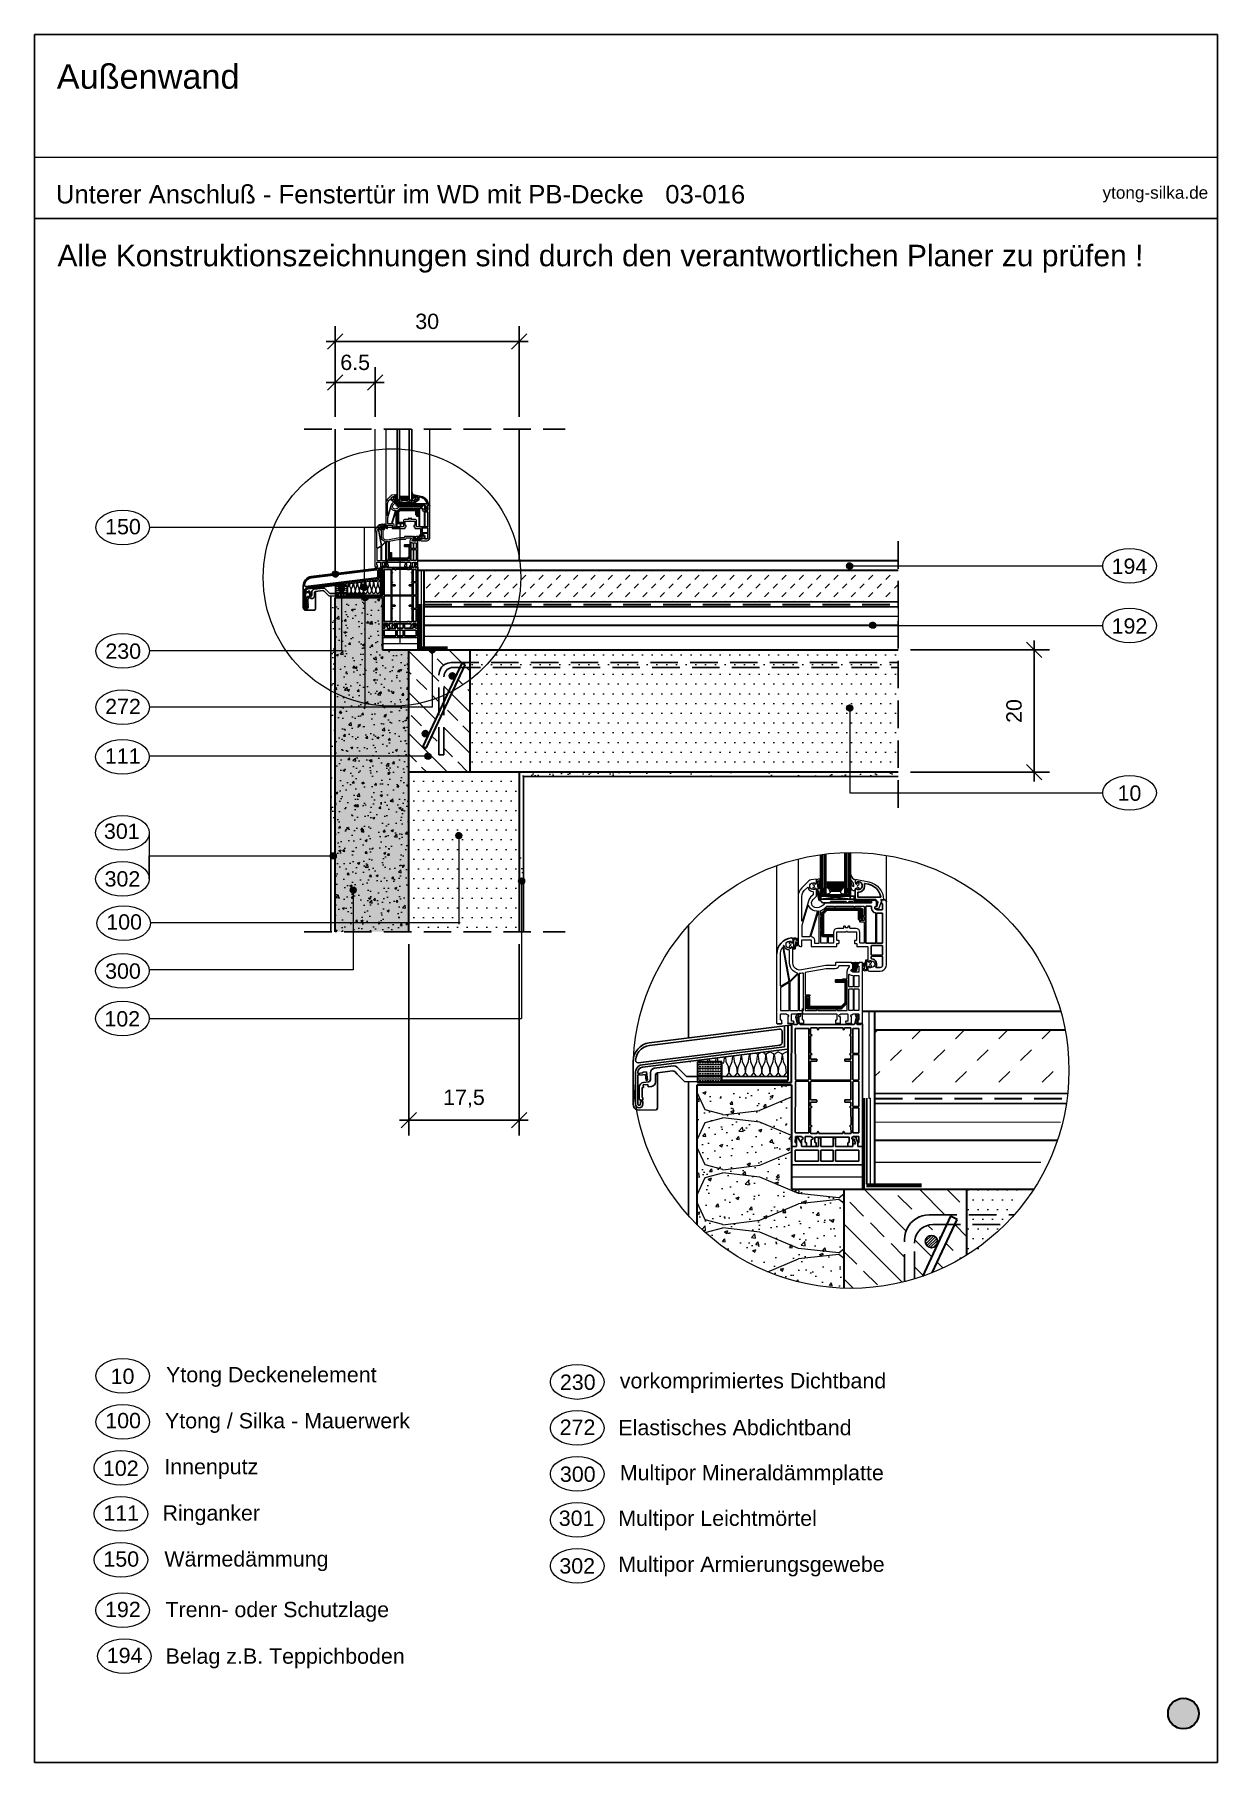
# Model space of a CAD drawing. Header units: millimetres. Extents: x 3755 to 5685, y 4194 to 7013.
import ezdxf
from ezdxf.enums import TextEntityAlignment as Align

# ---------------------------------------------------------------- set-up
doc = ezdxf.new("R2010")
doc.units = ezdxf.units.MM
doc.linetypes.add('HHSTRICHLIERT', pattern=[65, 45, -20])
doc.linetypes.add('WIN_SOLID', pattern=[0])
for name, color, linetype, lineweight in [('Xella 025', 7, 'Continuous', 25), ('Xella 035', 7, 'Continuous', 35), ('Xella Bemaßung', 7, 'Continuous', 13), ('Xella-Rahmen', 7, 'Continuous', 25), ('Xella-Schraff', 7, 'Continuous', 13), ('Xella-Text', 7, 'WIN_SOLID', 13)]:
    doc.layers.add(name, color=color, linetype=linetype, lineweight=lineweight)
doc.styles.get("Standard").update_dxf_attribs({"font": 'arial.ttf', "height": 25})
doc.styles.add('Standard IBN', font='arial.ttf', dxfattribs={"height": 25})
doc.linetypes.add('ISOLATION', pattern='A,0.0001,-0.1,[134,ltypeshp.shx,S=0.1,R=0,X=-0.1,Y=0],-0.2,[134,ltypeshp.shx,S=0.1,R=180,X=0.1,Y=0],-0.1', length=0.4001)
doc.dimstyles.new('IBN-Xella', dxfattribs={"dimtxt": 25, "dimasz": 25, "dimexe": 25, "dimexo": 20, "dimgap": 20, "dimtad": 1, "dimdec": 1, "dimlfac": 0.1, "dimdsep": 46, "dimtxsty": 'Standard', "dimblk": 'OBLIQUE', "dimcen": 10, "dimdle": 15, "dimadec": 0, "dimazin": 0, "dimtfac": 1, "dimtdec": 1, "dimtix": 1, "dimtofl": 0, "dimtmove": 2, "dimatfit": 0, "dimldrblk": 'OBLIQUE', "dimfxl": 1, "dimtolj": 1, "dimtzin": 0, "dimarcsym": 1})

msp = doc.modelspace()

# ---------------------------------------------------------------- texts
at = {"layer": 'Xella-Rahmen', "linetype": 'Continuous', "lineweight": -3, "attachment_point": 1, "style": 'Standard IBN'}
for s, insert, char_height, width in [('ytong-silka.de', (5497.46, 6764.74), 20, 1215.243), ('Alle Konstruktionszeichnungen sind durch den verantwortlichen Planer zu prüfen !', (3792.25, 6669.53), 35, 1806.9419)]:
    msp.add_mtext(s, dxfattribs=dict(at, insert=insert, char_height=char_height, width=width))
at = {"layer": 'Xella-Text', "linetype": 'Continuous', "ltscale": 120}
for s, p in [('150', (3899.16, 6209.77)), ('194', (5541.34, 6145.17)), ('192', (5541.34, 6047.71)), ('230', (3899.56, 6006.65)), ('272', (3899.16, 5916.38)), ('111', (3898.74, 5835.5)), ('10', (5541.34, 5775.02)), ('301', (3897.22, 5712.93)), ('302', (3898.22, 5635.18)), ('100', (3901.02, 5564.88)), ('300', (3899.14, 5484.82)), ('102', (3897.99, 5406.88)), ('10', (3898.41, 4823.74)), ('230', (4641.2, 4814.07)), ('100', (3899.36, 4751.45)), ('272', (4640.8, 4740.69)), ('102', (3895.54, 4673.74)), ('300', (4641.2, 4664.07)), ('111', (3896.3, 4600.64)), ('301', (4639.29, 4592.18)), ('150', (3896.3, 4525.64)), ('302', (4640.29, 4514.43)), ('192', (3898.96, 4443.4)), ('194', (3901.82, 4368.4))]:
    msp.add_text(s, height=25, dxfattribs=at).set_placement(p, align=Align.MIDDLE_CENTER)
at = {"layer": 'Xella-Text'}
for s, p in [('Ytong Deckenelement ', (3969.41, 4813.98)), ('vorkomprimiertes Dichtband  ', (4709.74, 4804)), ('Ytong / Silka - Mauerwerk  ', (3967.68, 4738.79)), ('Elastisches Abdichtband', (4707.48, 4727.59)), ('Innenputz', (3966.54, 4663.98)), ('Multipor Mineraldämmplatte', (4709.74, 4654)), ('Ringanker', (3963.51, 4588.33)), ('Multipor Leichtmörtel', (4707.24, 4579.73)), ('Wärmedämmung', (3966.67, 4513.39)), ('Multipor Armierungsgewebe', (4707.24, 4504.73)), ('Trenn- oder Schutzlage', (3968.44, 4430.79)), ('Belag z.B. Teppichboden', (3968.64, 4354.79))]:
    msp.add_text(s, height=25, dxfattribs=at).set_placement(p)
at = {"layer": 'Xella-Text', "linetype": 'Continuous', "lineweight": -3, "attachment_point": 1, "style": 'Standard IBN'}
for s, insert, char_height, width in [('Außenwand', (3791.13, 6964.09), 40, 1126.1859), ('Unterer Anschluß - Fenstertür im WD mit PB-Decke   03-016', (3789.65, 6767.04), 30, 1215.243)]:
    msp.add_mtext(s, dxfattribs=dict(at, insert=insert, char_height=char_height, width=width))

# ---------------------------------------------------------------- blocks, each defined once
blk = doc.blocks.new('_Oblique')
at = {"color": 0, "linetype": 'ByBlock', "lineweight": -2}
blk.add_line((-0.5, -0.5), (0.5, 0.5), dxfattribs=at)
blk = doc.blocks.new('*D1')
at = {"layer": 'DEFPOINTS', "color": 0, "transparency": 16777216}
for p in [(4365.5, 5548.9), (4545.5, 5548.9), (4545.5, 5241.5)]:
    blk.add_point(p, dxfattribs=at)
at = {"layer": 'Xella Bemaßung', "color": 0, "lineweight": -2, "transparency": 16777216}
for p, q in [((4365.5, 5528.9), (4365.5, 5216.5)), ((4545.5, 5528.9), (4545.5, 5216.5)), ((4350.5, 5241.5), (4560.5, 5241.5))]:
    blk.add_line(p, q, dxfattribs=at)
at = {"layer": 'Xella Bemaßung', "color": 0, "lineweight": -2, "transparency": 16777216, "xscale": 25, "yscale": 25, "zscale": 25, "rotation": 180}
blk.add_blockref('_Oblique', (4365.5, 5241.5), dxfattribs=at)
at = {"layer": 'Xella Bemaßung', "color": 0, "lineweight": -2, "transparency": 16777216, "xscale": 25, "yscale": 25, "zscale": 25}
blk.add_blockref('_Oblique', (4545.5, 5241.5), dxfattribs=at)
at = {"layer": 'Xella Bemaßung', "color": 0, "transparency": 16777216, "insert": (4455.5, 5276.5), "char_height": 25, "attachment_point": 5}
blk.add_mtext('\\A1;17,5', dxfattribs=at)
blk = doc.blocks.new('*D2')
at = {"layer": 'DEFPOINTS', "color": 0, "transparency": 16777216}
for p in [(5164, 6009), (5164, 5809), (5385.9, 5809)]:
    blk.add_point(p, dxfattribs=at)
at = {"layer": 'Xella Bemaßung', "color": 0, "lineweight": -2, "transparency": 16777216}
for p, q in [((5184, 6009), (5410.9, 6009)), ((5385.9, 6024), (5385.9, 5794)), ((5184, 5809), (5410.9, 5809))]:
    blk.add_line(p, q, dxfattribs=at)
at = {"layer": 'Xella Bemaßung', "color": 0, "lineweight": -2, "transparency": 16777216, "xscale": 25, "yscale": 25, "zscale": 25}
for p, rotation in [((5385.9, 6009), 90), ((5385.9, 5809), 270)]:
    blk.add_blockref('_Oblique', p, dxfattribs=dict(at, rotation=rotation))
at = {"layer": 'Xella Bemaßung', "color": 0, "transparency": 16777216, "insert": (5353.1, 5909), "char_height": 25, "attachment_point": 5, "rotation": 90}
blk.add_mtext('\\A1;20', dxfattribs=at)
blk = doc.blocks.new('*D3')
at = {"layer": 'DEFPOINTS', "color": 0, "transparency": 16777216}
for p in [(4310.5, 6444.8), (4245.5, 6368.9), (4310.5, 6368.9)]:
    blk.add_point(p, dxfattribs=at)
at = {"layer": 'Xella Bemaßung', "color": 0, "lineweight": -2, "transparency": 16777216}
for p, q in [((4245.5, 6388.9), (4245.5, 6469.8)), ((4310.5, 6388.9), (4310.5, 6469.8)), ((4230.5, 6444.8), (4325.5, 6444.8))]:
    blk.add_line(p, q, dxfattribs=at)
at = {"layer": 'Xella Bemaßung', "color": 0, "lineweight": -2, "transparency": 16777216, "xscale": 25, "yscale": 25, "zscale": 25, "rotation": 180}
blk.add_blockref('_Oblique', (4245.5, 6444.8), dxfattribs=at)
at = {"layer": 'Xella Bemaßung', "color": 0, "lineweight": -2, "transparency": 16777216, "xscale": 25, "yscale": 25, "zscale": 25}
blk.add_blockref('_Oblique', (4310.5, 6444.8), dxfattribs=at)
at = {"layer": 'Xella Bemaßung', "color": 0, "transparency": 16777216, "insert": (4278, 6477.6), "char_height": 25, "attachment_point": 5}
blk.add_mtext('\\A1;6.5', dxfattribs=at)
blk = doc.blocks.new('*D4')
at = {"layer": 'DEFPOINTS', "color": 0, "transparency": 16777216}
for p in [(4545.5, 6511.8), (4245.5, 6368.9), (4545.5, 6368.9)]:
    blk.add_point(p, dxfattribs=at)
at = {"layer": 'Xella Bemaßung', "color": 0, "lineweight": -2, "transparency": 16777216}
for p, q in [((4230.5, 6511.8), (4560.5, 6511.8)), ((4245.5, 6388.9), (4245.5, 6536.8)), ((4545.5, 6388.9), (4545.5, 6536.8))]:
    blk.add_line(p, q, dxfattribs=at)
at = {"layer": 'Xella Bemaßung', "color": 0, "lineweight": -2, "transparency": 16777216, "xscale": 25, "yscale": 25, "zscale": 25, "rotation": 180}
blk.add_blockref('_Oblique', (4245.5, 6511.8), dxfattribs=at)
at = {"layer": 'Xella Bemaßung', "color": 0, "lineweight": -2, "transparency": 16777216, "xscale": 25, "yscale": 25, "zscale": 25}
blk.add_blockref('_Oblique', (4545.5, 6511.8), dxfattribs=at)
at = {"layer": 'Xella Bemaßung', "color": 0, "transparency": 16777216, "insert": (4395.5, 6544.5), "char_height": 25, "attachment_point": 5}
blk.add_mtext('\\A1;30', dxfattribs=at)

# ---------------------------------------------------------------- dimensions: what is measured, and where the dimension line sits
at = {"layer": 'Xella Bemaßung'}
dim = msp.add_linear_dim(base=(4545.46, 6511.76), p1=(4245.46, 6368.88), p2=(4545.46, 6368.86), dimstyle='IBN-Xella', dxfattribs=at)
dim.commit()
dim.dimension.update_dxf_attribs({"geometry": '*D4', "text_midpoint": (4395.46, 6544.53)})
dim = msp.add_linear_dim(base=(4310.46, 6444.83), p1=(4245.46, 6368.88), p2=(4310.46, 6368.88), dimstyle='IBN-Xella', dxfattribs=at)
dim.commit()
dim.dimension.update_dxf_attribs({"geometry": '*D3', "text_midpoint": (4277.96, 6477.59), "dimtype": 160})
dim = msp.add_aligned_dim(p1=(5163.97, 6009.02), p2=(5163.97, 5809.02), distance=221.91, dimstyle='IBN-Xella', dxfattribs=at)
dim.commit()
dim.dimension.update_dxf_attribs({"geometry": '*D2', "text_midpoint": (5353.11, 5909.02)})
dim = msp.add_aligned_dim(p1=(4365.46, 5548.88), p2=(4545.46, 5548.88), distance=-307.37, text='17,5', dimstyle='IBN-Xella', dxfattribs=at)
dim.commit()
dim.dimension.update_dxf_attribs({"geometry": '*D1', "text_midpoint": (4455.46, 5276.53)})

# ---------------------------------------------------------------- hatches: boundary and pattern name
at = {"layer": 'Xella 025'}
h = msp.add_hatch(dxfattribs=at)
h.set_pattern_fill('ANSI31', color=256, scale=0.5)
h.set_pattern_definition([(45, (-353.8974, -150.5739), (-1.122532, 1.122532), [])])
h.paths.add_polyline_path([(4441.63, 5966.24, 1), (4431.6, 5966.24, 1)])
h.paths.add_polyline_path([(4387.22, 5872.3, 1), (4397.25, 5872.3, 1)])
h = msp.add_hatch(dxfattribs=at)
h.set_pattern_fill('ANSI31', color=256)
h.set_pattern_definition([(45, (-4362.7347, -7190.05), (-2.245064, 2.245064), [])])
h.paths.add_polyline_path([(5228.31, 5043.58, 1), (5208.26, 5043.58, 1)])
at = {"layer": 'Xella Bemaßung', "lineweight": 13}
h = msp.add_hatch(dxfattribs=at)
h.set_pattern_fill('ANSI31', color=256, scale=0.05)
h.set_pattern_definition([(45, (810.1816, 529.01621), (-0.1122532015, 0.1122532015), [])])
h.paths.add_polyline_path([(5079.93, 6145.8, 1), (5089.93, 6145.8, 1)])
h = msp.add_hatch(dxfattribs=at)
h.set_pattern_fill('ANSI31', color=256, scale=0.05)
h.set_pattern_definition([(45, (-29.28004, 515.45745), (-0.1122532015, 0.1122532015), [])])
h.paths.add_polyline_path([(4240.46, 6132.24, 1), (4250.46, 6132.24, 1)])
h = msp.add_hatch(dxfattribs=at)
h.set_pattern_fill('ANSI31', color=256, scale=0.05)
h.set_pattern_definition([(45, (-19.04676, 491.08785), (-0.1122532015, 0.1122532015), [])])
h.paths.add_polyline_path([(4250.7, 6107.87, 1), (4260.7, 6107.87, 1)])
h = msp.add_hatch(dxfattribs=at)
h.set_pattern_fill('ANSI31', color=256, scale=0.05)
h.set_pattern_definition([(45, (17.7841, 494.08176), (-0.1122532015, 0.1122532015), [])])
h.paths.add_polyline_path([(4287.53, 6110.86, 1), (4297.53, 6110.86, 1)])
h = msp.add_hatch(dxfattribs=at)
h.set_pattern_fill('ANSI31', color=256, scale=0.05)
h.set_pattern_definition([(45, (19.20167, 477.27198), (-0.1122532015, 0.1122532015), [])])
h.paths.add_polyline_path([(4288.95, 6094.06, 1), (4298.95, 6094.06, 1)])
h = msp.add_hatch(dxfattribs=at)
h.set_pattern_fill('ANSI31', color=256, scale=0.05)
h.set_pattern_definition([(45, (847.8829, 432.09384), (-0.1122532015, 0.1122532015), [])])
h.paths.add_polyline_path([(5117.63, 6048.88, 1), (5127.63, 6048.88, 1)])
h = msp.add_hatch(dxfattribs=at)
h.set_pattern_fill('ANSI31', color=256, scale=0.05)
h.set_pattern_definition([(45, (128.89011, 392.07988), (-0.1122532015, 0.1122532015), [])])
h.paths.add_polyline_path([(4398.63, 6008.86, 1), (4408.63, 6008.86, 1)])
h = msp.add_hatch(dxfattribs=at)
h.set_pattern_fill('ANSI31', color=256, scale=0.05)
h.set_pattern_definition([(45, (810.1816, 297.05869), (-0.1122532015, 0.1122532015), [])])
h.paths.add_polyline_path([(5079.93, 5913.84, 1), (5089.93, 5913.84, 1)])
h = msp.add_hatch(dxfattribs=at)
h.set_pattern_fill('ANSI31', color=256, scale=0.05)
h.set_pattern_definition([(45, (122.11456, 218.475), (-0.1122532015, 0.1122532015), [])])
h.paths.add_polyline_path([(4391.86, 5835.26, 1), (4401.86, 5835.26, 1)])
h = msp.add_hatch(dxfattribs=at)
h.set_pattern_fill('ANSI31', color=256, scale=0.05)
h.set_pattern_definition([(45, (172.40788, 89.09974), (-0.1122532015, 0.1122532015), [])])
h.paths.add_polyline_path([(4442.15, 5705.88, 1), (4452.15, 5705.88, 1)])
h = msp.add_hatch(dxfattribs=at)
h.set_pattern_fill('ANSI31', color=256, scale=0.05)
h.set_pattern_definition([(45, (-32.59396, 55.89376), (-0.1122532015, 0.1122532015), [])])
h.paths.add_polyline_path([(4237.15, 5672.68, 1), (4247.15, 5672.68, 1)])
h = msp.add_hatch(dxfattribs=at)
h.set_pattern_fill('ANSI31', color=256, scale=0.05)
h.paths.add_polyline_path([(4269.74, 5616.78, 1), (4279.74, 5616.78, 1)])
h = msp.add_hatch(dxfattribs=at)
h.set_pattern_fill('ANSI31', color=256, scale=0.05)
h.set_pattern_definition([(45, (274.79062, 14.82492), (-0.1122532015, 0.1122532015), [])])
h.paths.add_polyline_path([(4544.53, 5631.61, 1), (4554.53, 5631.61, 1)])
at = {"layer": 'Xella-Rahmen', "lineweight": 30, "ltscale": 3, "true_color": 0xffbb00}
h = msp.add_hatch(color=40, dxfattribs=at)
h.dxf.hatch_style = 1
edge = h.paths.add_edge_path()
edge.add_arc((5629.39, 4273.55), 25.13, 0, 360)
at = {"layer": 'Xella-Schraff'}
h = msp.add_hatch(dxfattribs=at)
h.set_pattern_fill('BATT_INSULATION', color=256, scale=20, style=0, pattern_type=2)
h.set_pattern_definition([(0, (1485.03, 1215.879), (6.68222, 22.5), [0, -6.68222]), (14.0764, (1481.688, 1218.3786), (6.6822122, -2.47e-06), [1.62536, -645.94836]), (14.0764, (1481.688, 1240.8786), (6.6822122, -2.47e-06), [1.62536, -645.94836]), (14.0764, (1481.688, 1263.3786), (6.6822122, -2.47e-06), [1.62536, -645.94836]), (14.0764, (1481.688, 1285.8786), (6.6822122, -2.47e-06), [1.62536, -645.94836]), (14.0764, (1481.688, 1308.3786), (6.6822122, -2.47e-06), [1.62536, -645.94836]), (14.0764, (1481.688, 1330.8786), (6.6822122, -2.47e-06), [1.62536, -645.94836]), (14.0764, (1481.688, 1353.3786), (6.6822122, -2.47e-06), [1.62536, -645.94836]), (25.0456, (1482.4664, 1237.1812), (6.6822183, 7.2e-06), [2.82876, -1804.2308]), (25.0456, (1482.4664, 1259.6812), (6.6822183, 7.2e-06), [2.82876, -1804.2308]), (25.0456, (1482.4664, 1282.1812), (6.6822183, 7.2e-06), [2.82876, -1804.2308]), (25.0456, (1482.4664, 1304.6812), (6.6822183, 7.2e-06), [2.82876, -1804.2308]), (25.0456, (1482.4664, 1327.1812), (6.6822183, 7.2e-06), [2.82876, -1804.2308]), (25.0456, (1482.4664, 1349.6812), (6.6822183, 7.2e-06), [2.82876, -1804.2308]), (25.0456, (1482.4664, 1372.1812), (6.6822183, 7.2e-06), [2.82876, -1804.2308]), (25.0456, (1482.4664, 1394.6812), (6.6822183, 7.2e-06), [2.82876, -1804.2308]), (25.0456, (1482.4664, 1417.1806), (6.6822183, 7.2e-06), [2.82876, -1804.2308]), (25.0456, (1482.4664, 1439.6806), (6.6822183, 7.2e-06), [2.82876, -1804.2308]), (25.0456, (1482.4664, 1462.1806), (6.6822183, 7.2e-06), [2.82876, -1804.2308]), (25.0456, (1482.4664, 1484.6806), (6.6822183, 7.2e-06), [2.82876, -1804.2308]), (25.0456, (1482.4664, 1507.1806), (6.6822183, 7.2e-06), [2.82876, -1804.2308]), (25.0456, (1482.4664, 1529.6806), (6.6822183, 7.2e-06), [2.82876, -1804.2308]), (25.0456, (1482.4664, 1552.1806), (6.6822183, 7.2e-06), [2.82876, -1804.2308]), (25.0456, (1482.4664, 1574.6806), (6.6822183, 7.2e-06), [2.82876, -1804.2308]), (25.0456, (1482.4664, 1597.1806), (6.6822183, 7.2e-06), [2.82876, -1804.2308]), (25.0456, (1482.4664, 1619.6806), (6.6822183, 7.2e-06), [2.82876, -1804.2308]), (25.0456, (1482.4664, 1642.1806), (6.6822183, 7.2e-06), [2.82876, -1804.2308]), (25.0456, (1482.4664, 1664.6806), (6.6822183, 7.2e-06), [2.82876, -1804.2308]), (25.0456, (1482.4664, 1687.1806), (6.6822183, 7.2e-06), [2.82876, -1804.2308]), (25.0456, (1482.4664, 1709.6806), (6.6822183, 7.2e-06), [2.82876, -1804.2308]), (25.0456, (1482.4664, 1732.1806), (6.6822183, 7.2e-06), [2.82876, -1804.2308]), (25.0456, (1482.4664, 1754.6806), (6.6822183, 7.2e-06), [2.82876, -1804.2308]), (25.0456, (1482.4664, 1777.1806), (6.6822183, 7.2e-06), [2.82876, -1804.2308]), (25.0456, (1482.4664, 1799.6806), (6.6822183, 7.2e-06), [2.82876, -1804.2308]), (25.0456, (1482.4664, 1822.1806), (6.6822183, 7.2e-06), [2.82876, -1804.2308]), (25.0456, (1482.4664, 1844.6806), (6.6822183, 7.2e-06), [2.82876, -1804.2308]), (25.0456, (1482.4664, 1867.1806), (6.6822183, 7.2e-06), [2.82876, -1804.2308]), (25.0456, (1482.4664, 1889.6806), (6.6822183, 7.2e-06), [2.82876, -1804.2308]), (25.0456, (1482.4664, 1912.1806), (6.6822183, 7.2e-06), [2.82876, -1804.2308]), (25.0456, (1482.4664, 1934.6806), (6.6822183, 7.2e-06), [2.82876, -1804.2308]), (25.0456, (1482.4664, 1957.1806), (6.6822183, 7.2e-06), [2.82876, -1804.2308]), (25.0456, (1482.4664, 1979.6806), (6.6822183, 7.2e-06), [2.82876, -1804.2308]), (52.4353, (1483.2646, 1218.774), (6.6822153, 1.5e-06), [2.7476, -1104.2762]), (52.4353, (1483.2646, 1241.274), (6.6822153, 1.5e-06), [2.7476, -1104.2762]), (52.4353, (1483.2646, 1263.774), (6.6822153, 1.5e-06), [2.7476, -1104.2762]), (52.4353, (1483.2646, 1286.274), (6.6822153, 1.5e-06), [2.7476, -1104.2762]), (52.4353, (1483.2646, 1308.774), (6.6822153, 1.5e-06), [2.7476, -1104.2762]), (52.4353, (1483.2646, 1331.274), (6.6822153, 1.5e-06), [2.7476, -1104.2762]), (52.4353, (1483.2646, 1353.774), (6.6822153, 1.5e-06), [2.7476, -1104.2762]), (52.4353, (1483.2646, 1376.274), (6.6822153, 1.5e-06), [2.7476, -1104.2762]), (52.4353, (1483.2646, 1398.774), (6.6822153, 1.5e-06), [2.7476, -1104.2762]), (52.4353, (1483.2646, 1421.2746), (6.6822153, 1.5e-06), [2.7476, -1104.2762]), (52.4353, (1483.2646, 1443.7746), (6.6822153, 1.5e-06), [2.7476, -1104.2762]), (52.4353, (1483.2646, 1466.2746), (6.6822153, 1.5e-06), [2.7476, -1104.2762]), (52.4353, (1483.2646, 1488.7746), (6.6822153, 1.5e-06), [2.7476, -1104.2762]), (52.4353, (1483.2646, 1511.2746), (6.6822153, 1.5e-06), [2.7476, -1104.2762]), (52.4353, (1483.2646, 1533.7746), (6.6822153, 1.5e-06), [2.7476, -1104.2762]), (52.4353, (1483.2646, 1556.2746), (6.6822153, 1.5e-06), [2.7476, -1104.2762]), (52.4353, (1483.2646, 1578.7746), (6.6822153, 1.5e-06), [2.7476, -1104.2762]), (52.4353, (1483.2646, 1601.2746), (6.6822153, 1.5e-06), [2.7476, -1104.2762]), (52.4353, (1483.2646, 1623.7746), (6.6822153, 1.5e-06), [2.7476, -1104.2762]), (52.4353, (1483.2646, 1646.2746), (6.6822153, 1.5e-06), [2.7476, -1104.2762]), (52.4353, (1483.2646, 1668.7746), (6.6822153, 1.5e-06), [2.7476, -1104.2762]), (52.4353, (1483.2646, 1691.2746), (6.6822153, 1.5e-06), [2.7476, -1104.2762]), (52.4353, (1483.2646, 1713.7746), (6.6822153, 1.5e-06), [2.7476, -1104.2762]), (52.4353, (1483.2646, 1736.2746), (6.6822153, 1.5e-06), [2.7476, -1104.2762]), (52.4353, (1483.2646, 1758.7746), (6.6822153, 1.5e-06), [2.7476, -1104.2762]), (52.4353, (1483.2646, 1781.2746), (6.6822153, 1.5e-06), [2.7476, -1104.2762]), (52.4353, (1483.2646, 1803.7746), (6.6822153, 1.5e-06), [2.7476, -1104.2762]), (52.4353, (1483.2646, 1826.2746), (6.6822153, 1.5e-06), [2.7476, -1104.2762]), (52.4353, (1483.2646, 1848.7746), (6.6822153, 1.5e-06), [2.7476, -1104.2762]), (52.4353, (1483.2646, 1871.2746), (6.6822153, 1.5e-06), [2.7476, -1104.2762]), (52.4353, (1483.2646, 1893.7746), (6.6822153, 1.5e-06), [2.7476, -1104.2762]), (52.4353, (1483.2646, 1916.2746), (6.6822153, 1.5e-06), [2.7476, -1104.2762]), (52.4353, (1483.2646, 1938.7746), (6.6822153, 1.5e-06), [2.7476, -1104.2762]), (52.4353, (1483.2646, 1961.2746), (6.6822153, 1.5e-06), [2.7476, -1104.2762]), (52.4353, (1483.2646, 1983.7746), (6.6822153, 1.5e-06), [2.7476, -1104.2762]), (52.4353, (1483.2646, 2006.2746), (6.6822153, 1.5e-06), [2.7476, -1104.2762]), (52.4353, (1483.2646, 2028.7746), (6.6822153, 1.5e-06), [2.7476, -1104.2762]), (52.4353, (1483.2646, 2051.2746), (6.6822153, 1.5e-06), [2.7476, -1104.2762]), (52.4353, (1483.2646, 2073.7746), (6.6822153, 1.5e-06), [2.7476, -1104.2762]), (67.0616, (1478.9626, 1225.8417), (6.682222, 3e-06), [5.1169, -972.1623]), (67.0616, (1478.9626, 1248.3416), (6.682222, 3e-06), [5.1169, -972.1623]), (67.0616, (1478.9626, 1270.8416), (6.682222, 3e-06), [5.1169, -972.1623]), (67.0616, (1478.9626, 1293.3416), (6.682222, 3e-06), [5.1169, -972.1623]), (67.0616, (1478.9626, 1315.8416), (6.682222, 3e-06), [5.1169, -972.1623]), (67.0616, (1478.9626, 1338.3416), (6.682222, 3e-06), [5.1169, -972.1623]), (67.0616, (1478.9626, 1360.8416), (6.682222, 3e-06), [5.1169, -972.1623]), (67.0616, (1478.9626, 1383.3416), (6.682222, 3e-06), [5.1169, -972.1623]), (67.0616, (1478.9626, 1405.8416), (6.682222, 3e-06), [5.1169, -972.1623]), (67.0616, (1478.9626, 1428.3426), (6.682222, 3e-06), [5.1169, -972.1623]), (67.0616, (1478.9626, 1450.8426), (6.682222, 3e-06), [5.1169, -972.1623]), (67.0616, (1478.9626, 1473.3426), (6.682222, 3e-06), [5.1169, -972.1623]), (67.0616, (1478.9626, 1495.8426), (6.682222, 3e-06), [5.1169, -972.1623]), (67.0616, (1478.9626, 1518.3426), (6.682222, 3e-06), [5.1169, -972.1623]), (67.0616, (1478.9626, 1540.8426), (6.682222, 3e-06), [5.1169, -972.1623]), (67.0616, (1478.9626, 1563.3426), (6.682222, 3e-06), [5.1169, -972.1623]), (67.0616, (1478.9626, 1585.8426), (6.682222, 3e-06), [5.1169, -972.1623]), (67.0616, (1478.9626, 1608.3426), (6.682222, 3e-06), [5.1169, -972.1623]), (67.0616, (1478.9626, 1630.8426), (6.682222, 3e-06), [5.1169, -972.1623]), (67.0616, (1478.9626, 1653.3426), (6.682222, 3e-06), [5.1169, -972.1623]), (67.0616, (1478.9626, 1675.8426), (6.682222, 3e-06), [5.1169, -972.1623]), (67.0616, (1478.9626, 1698.3426), (6.682222, 3e-06), [5.1169, -972.1623]), (67.0616, (1478.9626, 1720.8426), (6.682222, 3e-06), [5.1169, -972.1623]), (67.0616, (1478.9626, 1743.3426), (6.682222, 3e-06), [5.1169, -972.1623]), (67.0616, (1478.9626, 1765.8426), (6.682222, 3e-06), [5.1169, -972.1623]), (67.0616, (1478.9626, 1788.3426), (6.682222, 3e-06), [5.1169, -972.1623]), (67.0616, (1478.9626, 1810.8426), (6.682222, 3e-06), [5.1169, -972.1623]), (67.0616, (1478.9626, 1833.3426), (6.682222, 3e-06), [5.1169, -972.1623]), (67.0616, (1478.9626, 1855.8426), (6.682222, 3e-06), [5.1169, -972.1623]), (67.0616, (1478.9626, 1878.3426), (6.682222, 3e-06), [5.1169, -972.1623]), (67.0616, (1478.9626, 1900.8426), (6.682222, 3e-06), [5.1169, -972.1623]), (67.0616, (1478.9626, 1923.3426), (6.682222, 3e-06), [5.1169, -972.1623]), (67.0616, (1478.9626, 1945.8426), (6.682222, 3e-06), [5.1169, -972.1623]), (67.0616, (1478.9626, 1968.3426), (6.682222, 3e-06), [5.1169, -972.1623]), (67.0616, (1478.9626, 1990.8426), (6.682222, 3e-06), [5.1169, -972.1623]), (67.0616, (1478.9626, 2013.3426), (6.682222, 3e-06), [5.1169, -972.1623]), (67.0616, (1478.9626, 2035.8426), (6.682222, 3e-06), [5.1169, -972.1623]), (67.0616, (1478.9626, 2058.3426), (6.682222, 3e-06), [5.1169, -972.1623]), (67.0616, (1478.9626, 2080.8426), (6.682222, 3e-06), [5.1169, -972.1623]), (67.0616, (1478.9626, 2103.3426), (6.682222, 3e-06), [5.1169, -972.1623]), (74.891, (1481.888, 1235.0375), (6e-08, 22.499986), [2.22026, -254.1417]), (74.891, (1488.5703, 1235.0375), (6e-08, 22.499986), [2.22026, -254.1417]), (74.891, (1495.2525, 1235.0375), (6e-08, 22.499986), [2.22026, -254.1417]), (74.891, (1501.935, 1235.0375), (6e-08, 22.499986), [2.22026, -254.1417]), (74.891, (1508.617, 1235.0375), (6e-08, 22.499986), [2.22026, -254.1417]), (74.891, (1515.299, 1235.0375), (6e-08, 22.499986), [2.22026, -254.1417]), (74.891, (1521.9814, 1235.0375), (6e-08, 22.499986), [2.22026, -254.1417]), (74.891, (1528.6636, 1235.0375), (6e-08, 22.499986), [2.22026, -254.1417]), (74.891, (1535.346, 1235.0375), (6e-08, 22.499986), [2.22026, -254.1417]), (74.891, (1542.028, 1235.0375), (6e-08, 22.499986), [2.22026, -254.1417]), (83.2526, (1480.9566, 1230.554), (2.2e-06, 22.5000398), [4.5149, -2782.2872]), (83.2526, (1487.6389, 1230.554), (2.2e-06, 22.5000398), [4.5149, -2782.2872]), (83.2526, (1494.321, 1230.554), (2.2e-06, 22.5000398), [4.5149, -2782.2872]), (83.2526, (1501.0034, 1230.554), (2.2e-06, 22.5000398), [4.5149, -2782.2872]), (83.2526, (1507.6856, 1230.554), (2.2e-06, 22.5000398), [4.5149, -2782.2872]), (83.2526, (1514.3678, 1230.554), (2.2e-06, 22.5000398), [4.5149, -2782.2872]), (83.2526, (1521.05, 1230.554), (2.2e-06, 22.5000398), [4.5149, -2782.2872]), (83.2526, (1527.7322, 1230.554), (2.2e-06, 22.5000398), [4.5149, -2782.2872]), (83.2526, (1534.4144, 1230.554), (2.2e-06, 22.5000398), [4.5149, -2782.2872]), (83.2526, (1541.0966, 1230.554), (2.2e-06, 22.5000398), [4.5149, -2782.2872]), (83.2526, (1547.7788, 1230.554), (2.2e-06, 22.5000398), [4.5149, -2782.2872]), (83.2526, (1554.461, 1230.554), (2.2e-06, 22.5000398), [4.5149, -2782.2872]), (83.2526, (1561.1432, 1230.554), (2.2e-06, 22.5000398), [4.5149, -2782.2872]), (83.2526, (1567.8254, 1230.554), (2.2e-06, 22.5000398), [4.5149, -2782.2872]), (83.2526, (1574.5078, 1230.554), (2.2e-06, 22.5000398), [4.5149, -2782.2872]), (83.2526, (1581.19, 1230.554), (2.2e-06, 22.5000398), [4.5149, -2782.2872]), (83.2526, (1587.8722, 1230.554), (2.2e-06, 22.5000398), [4.5149, -2782.2872]), (83.2526, (1594.5544, 1230.554), (2.2e-06, 22.5000398), [4.5149, -2782.2872]), (83.2526, (1601.2366, 1230.554), (2.2e-06, 22.5000398), [4.5149, -2782.2872]), (83.2526, (1607.9188, 1230.554), (2.2e-06, 22.5000398), [4.5149, -2782.2872]), (83.2526, (1614.601, 1230.554), (2.2e-06, 22.5000398), [4.5149, -2782.2872]), (83.2526, (1621.2832, 1230.554), (2.2e-06, 22.5000398), [4.5149, -2782.2872]), (83.2526, (1627.9654, 1230.554), (2.2e-06, 22.5000398), [4.5149, -2782.2872]), (83.2526, (1634.6476, 1230.554), (2.2e-06, 22.5000398), [4.5149, -2782.2872]), (83.2526, (1641.33, 1230.554), (2.2e-06, 22.5000398), [4.5149, -2782.2872]), (83.2526, (1648.0122, 1230.554), (2.2e-06, 22.5000398), [4.5149, -2782.2872]), (83.2526, (1654.6944, 1230.554), (2.2e-06, 22.5000398), [4.5149, -2782.2872]), (83.2526, (1661.3766, 1230.554), (2.2e-06, 22.5000398), [4.5149, -2782.2872]), (83.2526, (1668.0588, 1230.554), (2.2e-06, 22.5000398), [4.5149, -2782.2872]), (83.2526, (1674.741, 1230.554), (2.2e-06, 22.5000398), [4.5149, -2782.2872]), (83.2526, (1681.423, 1230.554), (2.2e-06, 22.5000398), [4.5149, -2782.2872]), (83.2526, (1688.105, 1230.554), (2.2e-06, 22.5000398), [4.5149, -2782.2872]), (83.2526, (1694.787, 1230.554), (2.2e-06, 22.5000398), [4.5149, -2782.2872]), (83.2526, (1701.469, 1230.554), (2.2e-06, 22.5000398), [4.5149, -2782.2872]), (83.2526, (1708.153, 1230.554), (2.2e-06, 22.5000398), [4.5149, -2782.2872]), (83.2526, (1714.835, 1230.554), (2.2e-06, 22.5000398), [4.5149, -2782.2872]), (83.2526, (1721.517, 1230.554), (2.2e-06, 22.5000398), [4.5149, -2782.2872]), (83.2526, (1728.199, 1230.554), (2.2e-06, 22.5000398), [4.5149, -2782.2872]), (83.2526, (1734.881, 1230.554), (2.2e-06, 22.5000398), [4.5149, -2782.2872]), (83.2526, (1741.563, 1230.554), (2.2e-06, 22.5000398), [4.5149, -2782.2872]), (83.2526, (1748.245, 1230.554), (2.2e-06, 22.5000398), [4.5149, -2782.2872]), (83.2526, (1754.927, 1230.554), (2.2e-06, 22.5000398), [4.5149, -2782.2872]), (83.2526, (1761.609, 1230.554), (2.2e-06, 22.5000398), [4.5149, -2782.2872]), (83.2526, (1768.293, 1230.554), (2.2e-06, 22.5000398), [4.5149, -2782.2872]), (83.2526, (1774.975, 1230.554), (2.2e-06, 22.5000398), [4.5149, -2782.2872]), (83.2526, (1781.657, 1230.554), (2.2e-06, 22.5000398), [4.5149, -2782.2872]), (83.2526, (1788.339, 1230.554), (2.2e-06, 22.5000398), [4.5149, -2782.2872]), (83.2526, (1795.021, 1230.554), (2.2e-06, 22.5000398), [4.5149, -2782.2872]), (83.2526, (1801.703, 1230.554), (2.2e-06, 22.5000398), [4.5149, -2782.2872]), (83.8584, (1478.4364, 1220.9519), (-2.18e-05, 22.4999401), [4.918, -1556.54406]), (83.8584, (1485.1186, 1220.9519), (-2.18e-05, 22.4999401), [4.918, -1556.54406]), (83.8584, (1491.8008, 1220.9519), (-2.18e-05, 22.4999401), [4.918, -1556.54406]), (83.8584, (1498.483, 1220.9519), (-2.18e-05, 22.4999401), [4.918, -1556.54406]), (83.8584, (1505.1654, 1220.9519), (-2.18e-05, 22.4999401), [4.918, -1556.54406]), (83.8584, (1511.8476, 1220.9519), (-2.18e-05, 22.4999401), [4.918, -1556.54406]), (83.8584, (1518.5298, 1220.9519), (-2.18e-05, 22.4999401), [4.918, -1556.54406]), (83.8584, (1525.212, 1220.9519), (-2.18e-05, 22.4999401), [4.918, -1556.54406]), (83.8584, (1531.8942, 1220.9519), (-2.18e-05, 22.4999401), [4.918, -1556.54406]), (83.8584, (1538.5764, 1220.9519), (-2.18e-05, 22.4999401), [4.918, -1556.54406]), (83.8584, (1545.2586, 1220.9519), (-2.18e-05, 22.4999401), [4.918, -1556.54406]), (83.8584, (1551.9408, 1220.9519), (-2.18e-05, 22.4999401), [4.918, -1556.54406]), (83.8584, (1558.623, 1220.9519), (-2.18e-05, 22.4999401), [4.918, -1556.54406]), (83.8584, (1565.3052, 1220.9519), (-2.18e-05, 22.4999401), [4.918, -1556.54406]), (83.8584, (1571.9874, 1220.9519), (-2.18e-05, 22.4999401), [4.918, -1556.54406]), (83.8584, (1578.6698, 1220.9519), (-2.18e-05, 22.4999401), [4.918, -1556.54406]), (83.8584, (1585.352, 1220.9519), (-2.18e-05, 22.4999401), [4.918, -1556.54406]), (83.8584, (1592.0342, 1220.9519), (-2.18e-05, 22.4999401), [4.918, -1556.54406]), (83.8584, (1598.7164, 1220.9519), (-2.18e-05, 22.4999401), [4.918, -1556.54406]), (83.8584, (1605.3986, 1220.9519), (-2.18e-05, 22.4999401), [4.918, -1556.54406]), (83.8584, (1612.0808, 1220.9519), (-2.18e-05, 22.4999401), [4.918, -1556.54406]), (83.8584, (1618.763, 1220.9519), (-2.18e-05, 22.4999401), [4.918, -1556.54406]), (83.8584, (1625.4452, 1220.9519), (-2.18e-05, 22.4999401), [4.918, -1556.54406]), (83.8584, (1632.1274, 1220.9519), (-2.18e-05, 22.4999401), [4.918, -1556.54406]), (83.8584, (1638.8096, 1220.9519), (-2.18e-05, 22.4999401), [4.918, -1556.54406]), (276.142, (1484.4135, 1225.8417), (6.682213, 4.2e-05), [4.918, -1556.544]), (276.142, (1484.4135, 1248.3416), (6.682213, 4.2e-05), [4.918, -1556.544]), (276.142, (1484.4135, 1270.8416), (6.682213, 4.2e-05), [4.918, -1556.544]), (276.142, (1484.4135, 1293.3416), (6.682213, 4.2e-05), [4.918, -1556.544]), (276.142, (1484.4135, 1315.8416), (6.682213, 4.2e-05), [4.918, -1556.544]), (276.142, (1484.4135, 1338.3416), (6.682213, 4.2e-05), [4.918, -1556.544]), (276.142, (1484.4135, 1360.8416), (6.682213, 4.2e-05), [4.918, -1556.544]), (276.142, (1484.4135, 1383.3416), (6.682213, 4.2e-05), [4.918, -1556.544]), (276.142, (1484.4135, 1405.8416), (6.682213, 4.2e-05), [4.918, -1556.544]), (276.142, (1484.4135, 1428.3426), (6.682213, 4.2e-05), [4.918, -1556.544]), (276.142, (1484.4135, 1450.8426), (6.682213, 4.2e-05), [4.918, -1556.544]), (276.142, (1484.4135, 1473.3426), (6.682213, 4.2e-05), [4.918, -1556.544]), (276.142, (1484.4135, 1495.8426), (6.682213, 4.2e-05), [4.918, -1556.544]), (276.142, (1484.4135, 1518.3426), (6.682213, 4.2e-05), [4.918, -1556.544]), (276.142, (1484.4135, 1540.8426), (6.682213, 4.2e-05), [4.918, -1556.544]), (276.142, (1484.4135, 1563.3426), (6.682213, 4.2e-05), [4.918, -1556.544]), (276.142, (1484.4135, 1585.8426), (6.682213, 4.2e-05), [4.918, -1556.544]), (276.142, (1484.4135, 1608.3426), (6.682213, 4.2e-05), [4.918, -1556.544]), (276.142, (1484.4135, 1630.8426), (6.682213, 4.2e-05), [4.918, -1556.544]), (276.142, (1484.4135, 1653.3426), (6.682213, 4.2e-05), [4.918, -1556.544]), (276.142, (1484.4135, 1675.8426), (6.682213, 4.2e-05), [4.918, -1556.544]), (276.142, (1484.4135, 1698.3426), (6.682213, 4.2e-05), [4.918, -1556.544]), (276.142, (1484.4135, 1720.8426), (6.682213, 4.2e-05), [4.918, -1556.544]), (276.142, (1484.4135, 1743.3426), (6.682213, 4.2e-05), [4.918, -1556.544]), (276.142, (1484.4135, 1765.8426), (6.682213, 4.2e-05), [4.918, -1556.544]), (276.142, (1484.4135, 1788.3426), (6.682213, 4.2e-05), [4.918, -1556.544]), (276.142, (1484.4135, 1810.8426), (6.682213, 4.2e-05), [4.918, -1556.544]), (276.142, (1484.4135, 1833.3426), (6.682213, 4.2e-05), [4.918, -1556.544]), (276.142, (1484.4135, 1855.8426), (6.682213, 4.2e-05), [4.918, -1556.544]), (276.142, (1484.4135, 1878.3426), (6.682213, 4.2e-05), [4.918, -1556.544]), (276.142, (1484.4135, 1900.8426), (6.682213, 4.2e-05), [4.918, -1556.544]), (276.142, (1484.4135, 1923.3426), (6.682213, 4.2e-05), [4.918, -1556.544]), (276.142, (1484.4135, 1945.8426), (6.682213, 4.2e-05), [4.918, -1556.544]), (276.142, (1484.4135, 1968.3426), (6.682213, 4.2e-05), [4.918, -1556.544]), (276.142, (1484.4135, 1990.8426), (6.682213, 4.2e-05), [4.918, -1556.544]), (276.142, (1484.4135, 2013.3426), (6.682213, 4.2e-05), [4.918, -1556.544]), (276.142, (1484.4135, 2035.8426), (6.682213, 4.2e-05), [4.918, -1556.544]), (276.142, (1484.4135, 2058.3426), (6.682213, 4.2e-05), [4.918, -1556.544]), (276.142, (1484.4135, 2080.8426), (6.682213, 4.2e-05), [4.918, -1556.544]), (276.142, (1484.4135, 2103.3426), (6.682213, 4.2e-05), [4.918, -1556.544]), (276.142, (1484.4135, 2125.8426), (6.682213, 4.2e-05), [4.918, -1556.544]), (276.142, (1484.4135, 2148.3426), (6.682213, 4.2e-05), [4.918, -1556.544]), (276.142, (1484.4135, 2170.8426), (6.682213, 4.2e-05), [4.918, -1556.544]), (276.142, (1484.4135, 2193.3426), (6.682213, 4.2e-05), [4.918, -1556.544]), (276.142, (1484.4135, 2215.8426), (6.682213, 4.2e-05), [4.918, -1556.544]), (276.142, (1484.4135, 2238.3426), (6.682213, 4.2e-05), [4.918, -1556.544]), (276.142, (1484.4135, 2260.8426), (6.682213, 4.2e-05), [4.918, -1556.544]), (276.142, (1484.4135, 2283.3426), (6.682213, 4.2e-05), [4.918, -1556.544]), (276.142, (1484.4135, 2305.8426), (6.682213, 4.2e-05), [4.918, -1556.544]), (276.142, (1484.4135, 2328.3426), (6.682213, 4.2e-05), [4.918, -1556.544]), (276.142, (1484.4135, 2350.8426), (6.682213, 4.2e-05), [4.918, -1556.544]), (276.142, (1484.4135, 2373.3426), (6.682213, 4.2e-05), [4.918, -1556.544]), (276.142, (1484.4135, 2395.8426), (6.682213, 4.2e-05), [4.918, -1556.544]), (276.142, (1484.4135, 2418.3426), (6.682213, 4.2e-05), [4.918, -1556.544]), (276.142, (1484.4135, 2440.8426), (6.682213, 4.2e-05), [4.918, -1556.544]), (276.142, (1484.4135, 2463.3426), (6.682213, 4.2e-05), [4.918, -1556.544]), (276.142, (1484.4135, 2485.8426), (6.682213, 4.2e-05), [4.918, -1556.544]), (276.142, (1484.4135, 2508.3426), (6.682213, 4.2e-05), [4.918, -1556.544]), (276.142, (1484.4135, 2530.8426), (6.682213, 4.2e-05), [4.918, -1556.544]), (276.142, (1484.4135, 2553.3426), (6.682213, 4.2e-05), [4.918, -1556.544]), (276.142, (1484.4135, 2575.8426), (6.682213, 4.2e-05), [4.918, -1556.544]), (276.142, (1484.4135, 2598.3426), (6.682213, 4.2e-05), [4.918, -1556.544]), (276.142, (1484.4135, 2620.8426), (6.682213, 4.2e-05), [4.918, -1556.544]), (276.142, (1484.4135, 2643.3426), (6.682213, 4.2e-05), [4.918, -1556.544]), (276.142, (1484.4135, 2665.8426), (6.682213, 4.2e-05), [4.918, -1556.544]), (276.142, (1484.4135, 2688.3426), (6.682213, 4.2e-05), [4.918, -1556.544]), (276.142, (1484.4135, 2710.8426), (6.682213, 4.2e-05), [4.918, -1556.544]), (276.142, (1484.4135, 2733.3426), (6.682213, 4.2e-05), [4.918, -1556.544]), (276.142, (1484.4135, 2755.8426), (6.682213, 4.2e-05), [4.918, -1556.544]), (276.747, (1481.888, 1235.0375), (6.682223, -4.9e-05), [4.5149, -2782.2872]), (276.747, (1481.888, 1257.5374), (6.682223, -4.9e-05), [4.5149, -2782.2872]), (276.747, (1481.888, 1280.0374), (6.682223, -4.9e-05), [4.5149, -2782.2872]), (276.747, (1481.888, 1302.5374), (6.682223, -4.9e-05), [4.5149, -2782.2872]), (276.747, (1481.888, 1325.0374), (6.682223, -4.9e-05), [4.5149, -2782.2872]), (276.747, (1481.888, 1347.5374), (6.682223, -4.9e-05), [4.5149, -2782.2872]), (276.747, (1481.888, 1370.0374), (6.682223, -4.9e-05), [4.5149, -2782.2872]), (276.747, (1481.888, 1392.5374), (6.682223, -4.9e-05), [4.5149, -2782.2872]), (276.747, (1481.888, 1415.0374), (6.682223, -4.9e-05), [4.5149, -2782.2872]), (276.747, (1481.888, 1437.5366), (6.682223, -4.9e-05), [4.5149, -2782.2872]), (276.747, (1481.888, 1460.0366), (6.682223, -4.9e-05), [4.5149, -2782.2872]), (276.747, (1481.888, 1482.5366), (6.682223, -4.9e-05), [4.5149, -2782.2872]), (276.747, (1481.888, 1505.0366), (6.682223, -4.9e-05), [4.5149, -2782.2872]), (276.747, (1481.888, 1527.5366), (6.682223, -4.9e-05), [4.5149, -2782.2872]), (276.747, (1481.888, 1550.0366), (6.682223, -4.9e-05), [4.5149, -2782.2872]), (276.747, (1481.888, 1572.5366), (6.682223, -4.9e-05), [4.5149, -2782.2872]), (276.747, (1481.888, 1595.0366), (6.682223, -4.9e-05), [4.5149, -2782.2872]), (276.747, (1481.888, 1617.5366), (6.682223, -4.9e-05), [4.5149, -2782.2872]), (276.747, (1481.888, 1640.0366), (6.682223, -4.9e-05), [4.5149, -2782.2872]), (276.747, (1481.888, 1662.5366), (6.682223, -4.9e-05), [4.5149, -2782.2872]), (276.747, (1481.888, 1685.0366), (6.682223, -4.9e-05), [4.5149, -2782.2872]), (276.747, (1481.888, 1707.5366), (6.682223, -4.9e-05), [4.5149, -2782.2872]), (276.747, (1481.888, 1730.0366), (6.682223, -4.9e-05), [4.5149, -2782.2872]), (276.747, (1481.888, 1752.5366), (6.682223, -4.9e-05), [4.5149, -2782.2872]), (276.747, (1481.888, 1775.0366), (6.682223, -4.9e-05), [4.5149, -2782.2872]), (276.747, (1481.888, 1797.5366), (6.682223, -4.9e-05), [4.5149, -2782.2872]), (276.747, (1481.888, 1820.0366), (6.682223, -4.9e-05), [4.5149, -2782.2872]), (276.747, (1481.888, 1842.5366), (6.682223, -4.9e-05), [4.5149, -2782.2872]), (276.747, (1481.888, 1865.0366), (6.682223, -4.9e-05), [4.5149, -2782.2872]), (276.747, (1481.888, 1887.5366), (6.682223, -4.9e-05), [4.5149, -2782.2872]), (276.747, (1481.888, 1910.0366), (6.682223, -4.9e-05), [4.5149, -2782.2872]), (276.747, (1481.888, 1932.5366), (6.682223, -4.9e-05), [4.5149, -2782.2872]), (276.747, (1481.888, 1955.0366), (6.682223, -4.9e-05), [4.5149, -2782.2872]), (276.747, (1481.888, 1977.5366), (6.682223, -4.9e-05), [4.5149, -2782.2872]), (276.747, (1481.888, 2000.0366), (6.682223, -4.9e-05), [4.5149, -2782.2872]), (276.747, (1481.888, 2022.5366), (6.682223, -4.9e-05), [4.5149, -2782.2872]), (276.747, (1481.888, 2045.0366), (6.682223, -4.9e-05), [4.5149, -2782.2872]), (276.747, (1481.888, 2067.5366), (6.682223, -4.9e-05), [4.5149, -2782.2872]), (276.747, (1481.888, 2090.0366), (6.682223, -4.9e-05), [4.5149, -2782.2872]), (276.747, (1481.888, 2112.5366), (6.682223, -4.9e-05), [4.5149, -2782.2872]), (276.747, (1481.888, 2135.0366), (6.682223, -4.9e-05), [4.5149, -2782.2872]), (276.747, (1481.888, 2157.5366), (6.682223, -4.9e-05), [4.5149, -2782.2872]), (276.747, (1481.888, 2180.0366), (6.682223, -4.9e-05), [4.5149, -2782.2872]), (276.747, (1481.888, 2202.5366), (6.682223, -4.9e-05), [4.5149, -2782.2872]), (276.747, (1481.888, 2225.0366), (6.682223, -4.9e-05), [4.5149, -2782.2872]), (276.747, (1481.888, 2247.5366), (6.682223, -4.9e-05), [4.5149, -2782.2872]), (276.747, (1481.888, 2270.0366), (6.682223, -4.9e-05), [4.5149, -2782.2872]), (276.747, (1481.888, 2292.5366), (6.682223, -4.9e-05), [4.5149, -2782.2872]), (276.747, (1481.888, 2315.0366), (6.682223, -4.9e-05), [4.5149, -2782.2872]), (276.747, (1481.888, 2337.5366), (6.682223, -4.9e-05), [4.5149, -2782.2872]), (276.747, (1481.888, 2360.0366), (6.682223, -4.9e-05), [4.5149, -2782.2872]), (276.747, (1481.888, 2382.5366), (6.682223, -4.9e-05), [4.5149, -2782.2872]), (276.747, (1481.888, 2405.0366), (6.682223, -4.9e-05), [4.5149, -2782.2872]), (276.747, (1481.888, 2427.5366), (6.682223, -4.9e-05), [4.5149, -2782.2872]), (276.747, (1481.888, 2450.0366), (6.682223, -4.9e-05), [4.5149, -2782.2872]), (276.747, (1481.888, 2472.5366), (6.682223, -4.9e-05), [4.5149, -2782.2872]), (276.747, (1481.888, 2495.0366), (6.682223, -4.9e-05), [4.5149, -2782.2872]), (276.747, (1481.888, 2517.5366), (6.682223, -4.9e-05), [4.5149, -2782.2872]), (276.747, (1481.888, 2540.0366), (6.682223, -4.9e-05), [4.5149, -2782.2872]), (276.747, (1481.888, 2562.5366), (6.682223, -4.9e-05), [4.5149, -2782.2872]), (276.747, (1481.888, 2585.0366), (6.682223, -4.9e-05), [4.5149, -2782.2872]), (276.747, (1481.888, 2607.5366), (6.682223, -4.9e-05), [4.5149, -2782.2872]), (276.747, (1481.888, 2630.0366), (6.682223, -4.9e-05), [4.5149, -2782.2872]), (276.747, (1481.888, 2652.5366), (6.682223, -4.9e-05), [4.5149, -2782.2872]), (276.747, (1481.888, 2675.0366), (6.682223, -4.9e-05), [4.5149, -2782.2872]), (276.747, (1481.888, 2697.5366), (6.682223, -4.9e-05), [4.5149, -2782.2872]), (276.747, (1481.888, 2720.0366), (6.682223, -4.9e-05), [4.5149, -2782.2872]), (276.747, (1481.888, 2742.5366), (6.682223, -4.9e-05), [4.5149, -2782.2872]), (276.747, (1481.888, 2765.0366), (6.682223, -4.9e-05), [4.5149, -2782.2872]), (276.747, (1481.888, 2787.5366), (6.682223, -4.9e-05), [4.5149, -2782.2872]), (276.747, (1481.888, 2810.0366), (6.682223, -4.9e-05), [4.5149, -2782.2872]), (276.747, (1481.888, 2832.5366), (6.682223, -4.9e-05), [4.5149, -2782.2872]), (276.747, (1481.888, 2855.0366), (6.682223, -4.9e-05), [4.5149, -2782.2872]), (276.747, (1481.888, 2877.5366), (6.682223, -4.9e-05), [4.5149, -2782.2872]), (276.747, (1481.888, 2900.0366), (6.682223, -4.9e-05), [4.5149, -2782.2872]), (276.747, (1481.888, 2922.5366), (6.682223, -4.9e-05), [4.5149, -2782.2872]), (276.747, (1481.888, 2945.0366), (6.682223, -4.9e-05), [4.5149, -2782.2872]), (276.747, (1481.888, 2967.5366), (6.682223, -4.9e-05), [4.5149, -2782.2872]), (276.747, (1481.888, 2990.0366), (6.682223, -4.9e-05), [4.5149, -2782.2872]), (276.747, (1481.888, 3012.5366), (6.682223, -4.9e-05), [4.5149, -2782.2872]), (276.747, (1481.888, 3035.0366), (6.682223, -4.9e-05), [4.5149, -2782.2872]), (276.747, (1481.888, 3057.5366), (6.682223, -4.9e-05), [4.5149, -2782.2872]), (276.747, (1481.888, 3080.0366), (6.682223, -4.9e-05), [4.5149, -2782.2872]), (276.747, (1481.888, 3102.5366), (6.682223, -4.9e-05), [4.5149, -2782.2872]), (276.747, (1481.888, 3125.0366), (6.682223, -4.9e-05), [4.5149, -2782.2872]), (276.747, (1481.888, 3147.5366), (6.682223, -4.9e-05), [4.5149, -2782.2872]), (276.747, (1481.888, 3170.0366), (6.682223, -4.9e-05), [4.5149, -2782.2872]), (276.747, (1481.888, 3192.5366), (6.682223, -4.9e-05), [4.5149, -2782.2872]), (276.747, (1481.888, 3215.0366), (6.682223, -4.9e-05), [4.5149, -2782.2872]), (276.747, (1481.888, 3237.5386), (6.682223, -4.9e-05), [4.5149, -2782.2872]), (276.747, (1481.888, 3260.0386), (6.682223, -4.9e-05), [4.5149, -2782.2872]), (276.747, (1481.888, 3282.5386), (6.682223, -4.9e-05), [4.5149, -2782.2872]), (276.747, (1481.888, 3305.0386), (6.682223, -4.9e-05), [4.5149, -2782.2872]), (276.747, (1481.888, 3327.5386), (6.682223, -4.9e-05), [4.5149, -2782.2872]), (276.747, (1481.888, 3350.0386), (6.682223, -4.9e-05), [4.5149, -2782.2872]), (276.747, (1481.888, 3372.5386), (6.682223, -4.9e-05), [4.5149, -2782.2872]), (276.747, (1481.888, 3395.0386), (6.682223, -4.9e-05), [4.5149, -2782.2872]), (276.747, (1481.888, 3417.5386), (6.682223, -4.9e-05), [4.5149, -2782.2872]), (276.747, (1481.888, 3440.0386), (6.682223, -4.9e-05), [4.5149, -2782.2872]), (276.747, (1481.888, 3462.5386), (6.682223, -4.9e-05), [4.5149, -2782.2872]), (276.747, (1481.888, 3485.0386), (6.682223, -4.9e-05), [4.5149, -2782.2872]), (276.747, (1481.888, 3507.5386), (6.682223, -4.9e-05), [4.5149, -2782.2872]), (276.747, (1481.888, 3530.0386), (6.682223, -4.9e-05), [4.5149, -2782.2872]), (276.747, (1481.888, 3552.5386), (6.682223, -4.9e-05), [4.5149, -2782.2872]), (276.747, (1481.888, 3575.0386), (6.682223, -4.9e-05), [4.515, -2782.2872]), (276.747, (1481.888, 3597.5386), (6.682223, -4.9e-05), [4.515, -2782.2872]), (276.747, (1481.888, 3620.0386), (6.682223, -4.9e-05), [4.515, -2782.2872]), (276.747, (1481.888, 3642.5386), (6.682223, -4.9e-05), [4.515, -2782.2872]), (276.747, (1481.888, 3665.0386), (6.682223, -4.9e-05), [4.515, -2782.2872]), (276.747, (1481.888, 3687.5386), (6.682223, -4.9e-05), [4.515, -2782.2872]), (276.747, (1481.888, 3710.0386), (6.682223, -4.9e-05), [4.515, -2782.2872]), (276.747, (1481.888, 3732.5386), (6.682223, -4.9e-05), [4.515, -2782.2872]), (276.747, (1481.888, 3755.0386), (6.682223, -4.9e-05), [4.515, -2782.2872]), (276.747, (1481.888, 3777.5386), (6.682223, -4.9e-05), [4.515, -2782.2872]), (276.747, (1481.888, 3800.0386), (6.682223, -4.9e-05), [4.515, -2782.2872]), (276.747, (1481.888, 3822.5386), (6.682223, -4.9e-05), [4.515, -2782.2872]), (276.747, (1481.888, 3845.0386), (6.682223, -4.9e-05), [4.515, -2782.2872]), (276.747, (1481.888, 3867.5386), (6.682223, -4.9e-05), [4.515, -2782.2872]), (276.747, (1481.888, 3890.0386), (6.682223, -4.9e-05), [4.515, -2782.2872]), (276.747, (1481.888, 3912.5386), (6.682223, -4.9e-05), [4.515, -2782.2872]), (276.747, (1481.888, 3935.0386), (6.682223, -4.9e-05), [4.515, -2782.2872]), (276.747, (1481.888, 3957.5386), (6.682223, -4.9e-05), [4.515, -2782.2872]), (276.747, (1481.888, 3980.0386), (6.682223, -4.9e-05), [4.515, -2782.2872]), (285.109, (1480.91, 1237.181), (6.682212, 2e-06), [2.22026, -254.1417]), (285.109, (1480.91, 1259.681), (6.682212, 2e-06), [2.22026, -254.1417]), (285.109, (1480.91, 1282.181), (6.682212, 2e-06), [2.22026, -254.1417]), (285.109, (1480.91, 1304.681), (6.682212, 2e-06), [2.22026, -254.1417]), (285.109, (1480.91, 1327.181), (6.682212, 2e-06), [2.22026, -254.1417]), (285.109, (1480.91, 1349.681), (6.682212, 2e-06), [2.22026, -254.1417]), (285.109, (1480.91, 1372.181), (6.682212, 2e-06), [2.22026, -254.1417]), (285.109, (1480.91, 1394.681), (6.682212, 2e-06), [2.22026, -254.1417]), (285.109, (1480.91, 1417.1806), (6.682212, 2e-06), [2.22026, -254.1417]), (285.109, (1480.91, 1439.6806), (6.682212, 2e-06), [2.22026, -254.1417]), (285.109, (1480.91, 1462.1806), (6.682212, 2e-06), [2.22026, -254.1417]), (292.938, (1482.4195, 1230.554), (6.682222, -4.94e-05), [5.1169, -972.1623]), (292.938, (1482.4195, 1253.054), (6.682222, -4.94e-05), [5.1169, -972.1623]), (292.938, (1482.4195, 1275.554), (6.682222, -4.94e-05), [5.1169, -972.1623]), (292.938, (1482.4195, 1298.054), (6.682222, -4.94e-05), [5.1169, -972.1623]), (292.938, (1482.4195, 1320.554), (6.682222, -4.94e-05), [5.1169, -972.1623]), (292.938, (1482.4195, 1343.054), (6.682222, -4.94e-05), [5.1169, -972.1623]), (292.938, (1482.4195, 1365.554), (6.682222, -4.94e-05), [5.1169, -972.1623]), (292.938, (1482.4195, 1388.054), (6.682222, -4.94e-05), [5.1169, -972.1623]), (292.938, (1482.4195, 1410.554), (6.682222, -4.94e-05), [5.1169, -972.1623]), (292.938, (1482.4195, 1433.0546), (6.682222, -4.94e-05), [5.1169, -972.1623]), (292.938, (1482.4195, 1455.5546), (6.682222, -4.94e-05), [5.1169, -972.1623]), (292.938, (1482.4195, 1478.0546), (6.682222, -4.94e-05), [5.1169, -972.1623]), (292.938, (1482.4195, 1500.5546), (6.682222, -4.94e-05), [5.1169, -972.1623]), (292.938, (1482.4195, 1523.0546), (6.682222, -4.94e-05), [5.1169, -972.1623]), (292.938, (1482.4195, 1545.5546), (6.682222, -4.94e-05), [5.1169, -972.1623]), (292.938, (1482.4195, 1568.0546), (6.682222, -4.94e-05), [5.1169, -972.1623]), (292.938, (1482.4195, 1590.5546), (6.682222, -4.94e-05), [5.1169, -972.1623]), (292.938, (1482.4195, 1613.0546), (6.682222, -4.94e-05), [5.1169, -972.1623]), (292.938, (1482.4195, 1635.5546), (6.682222, -4.94e-05), [5.1169, -972.1623]), (292.938, (1482.4195, 1658.0546), (6.682222, -4.94e-05), [5.1169, -972.1623]), (292.938, (1482.4195, 1680.5546), (6.682222, -4.94e-05), [5.1169, -972.1623]), (292.938, (1482.4195, 1703.0546), (6.682222, -4.94e-05), [5.1169, -972.1623]), (292.938, (1482.4195, 1725.5546), (6.682222, -4.94e-05), [5.1169, -972.1623]), (292.938, (1482.4195, 1748.0546), (6.682222, -4.94e-05), [5.1169, -972.1623]), (292.938, (1482.4195, 1770.5546), (6.682222, -4.94e-05), [5.1169, -972.1623]), (292.938, (1482.4195, 1793.0546), (6.682222, -4.94e-05), [5.1169, -972.1623]), (292.938, (1482.4195, 1815.5546), (6.682222, -4.94e-05), [5.1169, -972.1623]), (292.938, (1482.4195, 1838.0546), (6.682222, -4.94e-05), [5.1169, -972.1623]), (292.938, (1482.4195, 1860.5546), (6.682222, -4.94e-05), [5.1169, -972.1623]), (292.938, (1482.4195, 1883.0546), (6.682222, -4.94e-05), [5.1169, -972.1623]), (292.938, (1482.4195, 1905.5546), (6.682222, -4.94e-05), [5.1169, -972.1623]), (292.938, (1482.4195, 1928.0546), (6.682222, -4.94e-05), [5.1169, -972.1623]), (292.938, (1482.4195, 1950.5546), (6.682222, -4.94e-05), [5.1169, -972.1623]), (292.938, (1482.4195, 1973.0546), (6.682222, -4.94e-05), [5.1169, -972.1623]), (292.938, (1482.4195, 1995.5546), (6.682222, -4.94e-05), [5.1169, -972.1623]), (292.938, (1482.4195, 2018.0546), (6.682222, -4.94e-05), [5.1169, -972.1623]), (292.938, (1482.4195, 2040.5546), (6.682222, -4.94e-05), [5.1169, -972.1623]), (292.938, (1482.4195, 2063.0546), (6.682222, -4.94e-05), [5.1169, -972.1623]), (292.938, (1482.4195, 2085.5546), (6.682222, -4.94e-05), [5.1169, -972.1623]), (292.938, (1482.4195, 2108.0546), (6.682222, -4.94e-05), [5.1169, -972.1623]), (307.565, (1478.4364, 1220.952), (6.6822153, 3.35e-05), [2.7476, -1104.2762]), (307.565, (1478.4364, 1243.452), (6.6822153, 3.35e-05), [2.7476, -1104.2762]), (307.565, (1478.4364, 1265.952), (6.6822153, 3.35e-05), [2.7476, -1104.2762]), (307.565, (1478.4364, 1288.452), (6.6822153, 3.35e-05), [2.7476, -1104.2762]), (307.565, (1478.4364, 1310.952), (6.6822153, 3.35e-05), [2.7476, -1104.2762]), (307.565, (1478.4364, 1333.452), (6.6822153, 3.35e-05), [2.7476, -1104.2762]), (307.565, (1478.4364, 1355.952), (6.6822153, 3.35e-05), [2.7476, -1104.2762]), (307.565, (1478.4364, 1378.452), (6.6822153, 3.35e-05), [2.7476, -1104.2762]), (307.565, (1478.4364, 1400.952), (6.6822153, 3.35e-05), [2.7476, -1104.2762]), (307.565, (1478.4364, 1423.4526), (6.6822153, 3.35e-05), [2.7476, -1104.2762]), (307.565, (1478.4364, 1445.9526), (6.6822153, 3.35e-05), [2.7476, -1104.2762]), (307.565, (1478.4364, 1468.4526), (6.6822153, 3.35e-05), [2.7476, -1104.2762]), (307.565, (1478.4364, 1490.9526), (6.6822153, 3.35e-05), [2.7476, -1104.2762]), (307.565, (1478.4364, 1513.4526), (6.6822153, 3.35e-05), [2.7476, -1104.2762]), (307.565, (1478.4364, 1535.9526), (6.6822153, 3.35e-05), [2.7476, -1104.2762]), (307.565, (1478.4364, 1558.4526), (6.6822153, 3.35e-05), [2.7476, -1104.2762]), (307.565, (1478.4364, 1580.9526), (6.6822153, 3.35e-05), [2.7476, -1104.2762]), (307.565, (1478.4364, 1603.4526), (6.6822153, 3.35e-05), [2.7476, -1104.2762]), (307.565, (1478.4364, 1625.9526), (6.6822153, 3.35e-05), [2.7476, -1104.2762]), (307.565, (1478.4364, 1648.4526), (6.6822153, 3.35e-05), [2.7476, -1104.2762]), (307.565, (1478.4364, 1670.9526), (6.6822153, 3.35e-05), [2.7476, -1104.2762]), (307.565, (1478.4364, 1693.4526), (6.6822153, 3.35e-05), [2.7476, -1104.2762]), (307.565, (1478.4364, 1715.9526), (6.6822153, 3.35e-05), [2.7476, -1104.2762]), (307.565, (1478.4364, 1738.4526), (6.6822153, 3.35e-05), [2.7476, -1104.2762]), (307.565, (1478.4364, 1760.9526), (6.6822153, 3.35e-05), [2.7476, -1104.2762]), (307.565, (1478.4364, 1783.4526), (6.6822153, 3.35e-05), [2.7476, -1104.2762]), (307.565, (1478.4364, 1805.9526), (6.6822153, 3.35e-05), [2.7476, -1104.2762]), (307.565, (1478.4364, 1828.4526), (6.6822153, 3.35e-05), [2.7476, -1104.2762]), (307.565, (1478.4364, 1850.9526), (6.6822153, 3.35e-05), [2.7476, -1104.2762]), (307.565, (1478.4364, 1873.4526), (6.6822153, 3.35e-05), [2.7476, -1104.2762]), (307.565, (1478.4364, 1895.9526), (6.6822153, 3.35e-05), [2.7476, -1104.2762]), (307.565, (1478.4364, 1918.4526), (6.6822153, 3.35e-05), [2.7476, -1104.2762]), (307.565, (1478.4364, 1940.9526), (6.6822153, 3.35e-05), [2.7476, -1104.2762]), (307.565, (1478.4364, 1963.4526), (6.6822153, 3.35e-05), [2.7476, -1104.2762]), (307.565, (1478.4364, 1985.9526), (6.6822153, 3.35e-05), [2.7476, -1104.2762]), (307.565, (1478.4364, 2008.4526), (6.6822153, 3.35e-05), [2.7476, -1104.2762]), (307.565, (1478.4364, 2030.9526), (6.6822153, 3.35e-05), [2.7476, -1104.2762]), (307.565, (1478.4364, 2053.4526), (6.6822153, 3.35e-05), [2.7476, -1104.2762]), (307.565, (1478.4364, 2075.9526), (6.6822153, 3.35e-05), [2.7476, -1104.2762]), (334.954, (1478.347, 1238.3786), (6.6822183, -5.38e-05), [2.82876, -1804.2308]), (334.954, (1478.347, 1260.8786), (6.6822183, -5.38e-05), [2.82876, -1804.2308]), (334.954, (1478.347, 1283.3786), (6.6822183, -5.38e-05), [2.82876, -1804.2308]), (334.954, (1478.347, 1305.8786), (6.6822183, -5.38e-05), [2.82876, -1804.2308]), (334.954, (1478.347, 1328.3786), (6.6822183, -5.38e-05), [2.82876, -1804.2308]), (334.954, (1478.347, 1350.8786), (6.6822183, -5.38e-05), [2.82876, -1804.2308]), (334.954, (1478.347, 1373.3786), (6.6822183, -5.38e-05), [2.82876, -1804.2308]), (334.954, (1478.347, 1395.8786), (6.6822183, -5.38e-05), [2.82876, -1804.2308]), (334.954, (1478.347, 1418.3786), (6.6822183, -5.38e-05), [2.82876, -1804.2308]), (334.954, (1478.347, 1440.8786), (6.6822183, -5.38e-05), [2.82876, -1804.2308]), (334.954, (1478.347, 1463.3786), (6.6822183, -5.38e-05), [2.82876, -1804.2308]), (334.954, (1478.347, 1485.8786), (6.6822183, -5.38e-05), [2.82876, -1804.2308]), (334.954, (1478.347, 1508.3786), (6.6822183, -5.38e-05), [2.82876, -1804.2308]), (334.954, (1478.347, 1530.8786), (6.6822183, -5.38e-05), [2.82876, -1804.2308]), (334.954, (1478.347, 1553.3786), (6.6822183, -5.38e-05), [2.82876, -1804.2308]), (334.954, (1478.347, 1575.8786), (6.6822183, -5.38e-05), [2.82876, -1804.2308]), (334.954, (1478.347, 1598.3786), (6.6822183, -5.38e-05), [2.82876, -1804.2308]), (334.954, (1478.347, 1620.8786), (6.6822183, -5.38e-05), [2.82876, -1804.2308]), (334.954, (1478.347, 1643.3786), (6.6822183, -5.38e-05), [2.82876, -1804.2308]), (334.954, (1478.347, 1665.8786), (6.6822183, -5.38e-05), [2.82876, -1804.2308]), (334.954, (1478.347, 1688.3786), (6.6822183, -5.38e-05), [2.82876, -1804.2308]), (334.954, (1478.347, 1710.8786), (6.6822183, -5.38e-05), [2.82876, -1804.2308]), (334.954, (1478.347, 1733.3786), (6.6822183, -5.38e-05), [2.82876, -1804.2308]), (334.954, (1478.347, 1755.8786), (6.6822183, -5.38e-05), [2.82876, -1804.2308]), (334.954, (1478.347, 1778.3786), (6.6822183, -5.38e-05), [2.82876, -1804.2308]), (334.954, (1478.347, 1800.8786), (6.6822183, -5.38e-05), [2.82876, -1804.2308]), (334.954, (1478.347, 1823.3786), (6.6822183, -5.38e-05), [2.82876, -1804.2308]), (334.954, (1478.347, 1845.8786), (6.6822183, -5.38e-05), [2.82876, -1804.2308]), (334.954, (1478.347, 1868.3786), (6.6822183, -5.38e-05), [2.82876, -1804.2308]), (334.954, (1478.347, 1890.8786), (6.6822183, -5.38e-05), [2.82876, -1804.2308]), (334.954, (1478.347, 1913.3786), (6.6822183, -5.38e-05), [2.82876, -1804.2308]), (334.954, (1478.347, 1935.8786), (6.6822183, -5.38e-05), [2.82876, -1804.2308]), (334.954, (1478.347, 1958.3786), (6.6822183, -5.38e-05), [2.82876, -1804.2308]), (334.954, (1478.347, 1980.8786), (6.6822183, -5.38e-05), [2.82876, -1804.2308]), (345.924, (1480.1115, 1218.774), (6.6822122, 4.91e-05), [1.62536, -645.94836]), (345.924, (1480.1115, 1241.274), (6.6822122, 4.91e-05), [1.62536, -645.94836]), (345.924, (1480.1115, 1263.774), (6.6822122, 4.91e-05), [1.62536, -645.94836]), (345.924, (1480.1115, 1286.274), (6.6822122, 4.91e-05), [1.62536, -645.94836]), (345.924, (1480.1115, 1308.774), (6.6822122, 4.91e-05), [1.62536, -645.94836]), (345.924, (1480.1115, 1331.274), (6.6822122, 4.91e-05), [1.62536, -645.94836]), (345.924, (1480.1115, 1353.774), (6.6822122, 4.91e-05), [1.62536, -645.94836])])
h.paths.add_polyline_path([(4318.82, 6123.16), (4247, 6114.17), (4266.7, 6112.87), (4265.19, 6116.45), (4266.82, 6112.52), (4266.45, 6108.59), (4266.7, 6100.92), (4270.14, 6101.02), (4273.58, 6100.72), (4274.48, 6098.58), (4318.28, 6098.58)])
at = {"layer": 'Xella-Schraff', "lineweight": 13}
h = msp.add_hatch(dxfattribs=at)
h.set_pattern_fill('MW_SCHUETTGUT2', color=256, scale=20, pattern_type=2)
h.set_pattern_definition([(45, (10, 0), (-14.142136, 14.142136), [10, -10])])
h.paths.add_polyline_path([(5163.97, 6138.88), (4547.73, 6138.88, -0.014446), (4548.08, 6126.75, -0.0477819), (4544.26, 6086.88), (5163.97, 6086.88)])
h.paths.add_polyline_path([(4548.08, 6126.75, 0.014446), (4547.73, 6138.88), (4390.48, 6138.88), (4390.47, 6086.88), (4544.26, 6086.88, 0.0477819)])
at = {"layer": 'Xella-Schraff', "lineweight": 13, "transparency": 33554592}
h = msp.add_hatch(dxfattribs=at)
h.set_pattern_fill('AR-SAND', color=256, scale=0.5, angle=-90)
h.paths.add_polyline_path([(4245.46, 6094.06), (4284.45, 6094.06, -0.0402308), (4284.58, 6095.58), (4272.48, 6095.58), (4245.7, 6095.87), (4245.7, 6096.71), (4238.46, 6096.72), (4238.46, 5997.96), (4245.46, 6010.08)])
h.paths.add_polyline_path([(4245.46, 6010.08), (4238.46, 5997.96), (4238.46, 5971.46), (4245.46, 5971.46)])
h.paths.add_polyline_path([(4245.46, 5971.46), (4238.46, 5971.46), (4238.46, 5891.61), (4245.46, 5891.61)])
h.paths.add_polyline_path([(4245.46, 5891.61), (4238.46, 5891.61), (4238.46, 5640.72, -0.192058), (4245.46, 5640.05)])
h.paths.add_polyline_path([(4245.46, 5623.17, -0.192058), (4238.46, 5622.5), (4238.46, 5548.88), (4245.46, 5548.88)])
at = {"layer": 'Xella-Schraff'}
h = msp.add_hatch(dxfattribs=at)
h.set_pattern_fill('BATT_INSULATION', color=256, scale=130, angle=90, pattern_type=2)
h.set_pattern_definition([(90, (3e-15, 43.43), (-146.25, 43.4344), [0, -43.4344]), (104.0764, (-16.25, 21.717), (1.6e-05, 43.43438), [10.565, -4198.6643]), (104.0764, (-162.5, 21.717), (1.6e-05, 43.43438), [10.565, -4198.6643]), (104.0764, (-308.75, 21.717), (1.6e-05, 43.43438), [10.565, -4198.6643]), (104.0764, (-455, 21.717), (1.6e-05, 43.43438), [10.565, -4198.6643]), (104.0764, (-601.25, 21.717), (1.6e-05, 43.43438), [10.565, -4198.6643]), (104.0764, (-747.5, 21.717), (1.6e-05, 43.43438), [10.565, -4198.6643]), (104.0764, (-893.75, 21.717), (1.6e-05, 43.43438), [10.565, -4198.6643]), (115.0456, (-138.467, 26.776), (-4.6e-05, 43.43442), [18.387, -11727.5]), (115.0456, (-284.717, 26.776), (-4.6e-05, 43.43442), [18.387, -11727.5]), (115.0456, (-430.967, 26.776), (-4.6e-05, 43.43442), [18.387, -11727.5]), (115.0456, (-577.217, 26.776), (-4.6e-05, 43.43442), [18.387, -11727.5]), (115.0456, (-723.467, 26.776), (-4.6e-05, 43.43442), [18.387, -11727.5]), (115.0456, (-869.717, 26.776), (-4.6e-05, 43.43442), [18.387, -11727.5]), (115.0456, (-1015.967, 26.776), (-4.6e-05, 43.43442), [18.387, -11727.5]), (115.0456, (-1162.217, 26.776), (-4.6e-05, 43.43442), [18.387, -11727.5]), (115.0456, (-1308.463, 26.776), (-4.6e-05, 43.43442), [18.387, -11727.5]), (115.0456, (-1454.713, 26.776), (-4.6e-05, 43.43442), [18.387, -11727.5]), (115.0456, (-1600.963, 26.776), (-4.6e-05, 43.43442), [18.387, -11727.5]), (115.0456, (-1747.213, 26.776), (-4.6e-05, 43.43442), [18.387, -11727.5]), (115.0456, (-1893.463, 26.776), (-4.6e-05, 43.43442), [18.387, -11727.5]), (115.0456, (-2039.713, 26.776), (-4.6e-05, 43.43442), [18.387, -11727.5]), (115.0456, (-2185.963, 26.776), (-4.6e-05, 43.43442), [18.387, -11727.5]), (115.0456, (-2332.213, 26.776), (-4.6e-05, 43.43442), [18.387, -11727.5]), (115.0456, (-2478.463, 26.776), (-4.6e-05, 43.43442), [18.387, -11727.5]), (115.0456, (-2624.713, 26.776), (-4.6e-05, 43.43442), [18.387, -11727.5]), (115.0456, (-2770.963, 26.776), (-4.6e-05, 43.43442), [18.387, -11727.5]), (115.0456, (-2917.213, 26.776), (-4.6e-05, 43.43442), [18.387, -11727.5]), (115.0456, (-3063.463, 26.776), (-4.6e-05, 43.43442), [18.387, -11727.5]), (115.0456, (-3209.713, 26.776), (-4.6e-05, 43.43442), [18.387, -11727.5]), (115.0456, (-3355.963, 26.776), (-4.6e-05, 43.43442), [18.387, -11727.5]), (115.0456, (-3502.213, 26.776), (-4.6e-05, 43.43442), [18.387, -11727.5]), (115.0456, (-3648.463, 26.776), (-4.6e-05, 43.43442), [18.387, -11727.5]), (115.0456, (-3794.713, 26.776), (-4.6e-05, 43.43442), [18.387, -11727.5]), (115.0456, (-3940.963, 26.776), (-4.6e-05, 43.43442), [18.387, -11727.5]), (115.0456, (-4087.213, 26.776), (-4.6e-05, 43.43442), [18.387, -11727.5]), (115.0456, (-4233.463, 26.776), (-4.6e-05, 43.43442), [18.387, -11727.5]), (115.0456, (-4379.713, 26.776), (-4.6e-05, 43.43442), [18.387, -11727.5]), (115.0456, (-4525.963, 26.776), (-4.6e-05, 43.43442), [18.387, -11727.5]), (115.0456, (-4672.213, 26.776), (-4.6e-05, 43.43442), [18.387, -11727.5]), (115.0456, (-4818.463, 26.776), (-4.6e-05, 43.43442), [18.387, -11727.5]), (115.0456, (-4964.713, 26.776), (-4.6e-05, 43.43442), [18.387, -11727.5]), (142.4353, (-18.82, 31.965), (-1e-05, 43.4344), [17.86, -7177.795]), (142.4353, (-165.07, 31.965), (-1e-05, 43.4344), [17.86, -7177.795]), (142.4353, (-311.32, 31.965), (-1e-05, 43.4344), [17.86, -7177.795]), (142.4353, (-457.57, 31.965), (-1e-05, 43.4344), [17.86, -7177.795]), (142.4353, (-603.82, 31.965), (-1e-05, 43.4344), [17.86, -7177.795]), (142.4353, (-750.07, 31.965), (-1e-05, 43.4344), [17.86, -7177.795]), (142.4353, (-896.32, 31.965), (-1e-05, 43.4344), [17.86, -7177.795]), (142.4353, (-1042.57, 31.965), (-1e-05, 43.4344), [17.86, -7177.795]), (142.4353, (-1188.82, 31.965), (-1e-05, 43.4344), [17.86, -7177.795]), (142.4353, (-1335.074, 31.965), (-1e-05, 43.4344), [17.86, -7177.795]), (142.4353, (-1481.324, 31.965), (-1e-05, 43.4344), [17.86, -7177.795]), (142.4353, (-1627.574, 31.965), (-1e-05, 43.4344), [17.86, -7177.795]), (142.4353, (-1773.824, 31.965), (-1e-05, 43.4344), [17.86, -7177.795]), (142.4353, (-1920.074, 31.965), (-1e-05, 43.4344), [17.86, -7177.795]), (142.4353, (-2066.324, 31.965), (-1e-05, 43.4344), [17.86, -7177.795]), (142.4353, (-2212.574, 31.965), (-1e-05, 43.4344), [17.86, -7177.795]), (142.4353, (-2358.824, 31.965), (-1e-05, 43.4344), [17.86, -7177.795]), (142.4353, (-2505.074, 31.965), (-1e-05, 43.4344), [17.86, -7177.795]), (142.4353, (-2651.324, 31.965), (-1e-05, 43.4344), [17.86, -7177.795]), (142.4353, (-2797.574, 31.965), (-1e-05, 43.4344), [17.86, -7177.795]), (142.4353, (-2943.824, 31.965), (-1e-05, 43.4344), [17.86, -7177.795]), (142.4353, (-3090.074, 31.965), (-1e-05, 43.4344), [17.86, -7177.795]), (142.4353, (-3236.324, 31.965), (-1e-05, 43.4344), [17.86, -7177.795]), (142.4353, (-3382.574, 31.965), (-1e-05, 43.4344), [17.86, -7177.795]), (142.4353, (-3528.824, 31.965), (-1e-05, 43.4344), [17.86, -7177.795]), (142.4353, (-3675.074, 31.965), (-1e-05, 43.4344), [17.86, -7177.795]), (142.4353, (-3821.324, 31.965), (-1e-05, 43.4344), [17.86, -7177.795]), (142.4353, (-3967.574, 31.965), (-1e-05, 43.4344), [17.86, -7177.795]), (142.4353, (-4113.824, 31.965), (-1e-05, 43.4344), [17.86, -7177.795]), (142.4353, (-4260.074, 31.965), (-1e-05, 43.4344), [17.86, -7177.795]), (142.4353, (-4406.324, 31.965), (-1e-05, 43.4344), [17.86, -7177.795]), (142.4353, (-4552.574, 31.965), (-1e-05, 43.4344), [17.86, -7177.795]), (142.4353, (-4698.824, 31.965), (-1e-05, 43.4344), [17.86, -7177.795]), (142.4353, (-4845.074, 31.965), (-1e-05, 43.4344), [17.86, -7177.795]), (142.4353, (-4991.324, 31.965), (-1e-05, 43.4344), [17.86, -7177.795]), (142.4353, (-5137.574, 31.965), (-1e-05, 43.4344), [17.86, -7177.795]), (142.4353, (-5283.824, 31.965), (-1e-05, 43.4344), [17.86, -7177.795]), (142.4353, (-5430.074, 31.965), (-1e-05, 43.4344), [17.86, -7177.795]), (142.4353, (-5576.324, 31.965), (-1e-05, 43.4344), [17.86, -7177.795]), (157.0616, (-64.76, 4), (-2e-05, 43.43444), [33.26, -6319.055]), (157.0616, (-211.01, 4), (-2e-05, 43.43444), [33.26, -6319.055]), (157.0616, (-357.26, 4), (-2e-05, 43.43444), [33.26, -6319.055]), (157.0616, (-503.51, 4), (-2e-05, 43.43444), [33.26, -6319.055]), (157.0616, (-649.76, 4), (-2e-05, 43.43444), [33.26, -6319.055]), (157.0616, (-796.01, 4), (-2e-05, 43.43444), [33.26, -6319.055]), (157.0616, (-942.26, 4), (-2e-05, 43.43444), [33.26, -6319.055]), (157.0616, (-1088.51, 4), (-2e-05, 43.43444), [33.26, -6319.055]), (157.0616, (-1234.76, 4), (-2e-05, 43.43444), [33.26, -6319.055]), (157.0616, (-1381.016, 4), (-2e-05, 43.43444), [33.26, -6319.055]), (157.0616, (-1527.266, 4), (-2e-05, 43.43444), [33.26, -6319.055]), (157.0616, (-1673.516, 4), (-2e-05, 43.43444), [33.26, -6319.055]), (157.0616, (-1819.766, 4), (-2e-05, 43.43444), [33.26, -6319.055]), (157.0616, (-1966.016, 4), (-2e-05, 43.43444), [33.26, -6319.055]), (157.0616, (-2112.266, 4), (-2e-05, 43.43444), [33.26, -6319.055]), (157.0616, (-2258.516, 4), (-2e-05, 43.43444), [33.26, -6319.055]), (157.0616, (-2404.766, 4), (-2e-05, 43.43444), [33.26, -6319.055]), (157.0616, (-2551.016, 4), (-2e-05, 43.43444), [33.26, -6319.055]), (157.0616, (-2697.266, 4), (-2e-05, 43.43444), [33.26, -6319.055]), (157.0616, (-2843.516, 4), (-2e-05, 43.43444), [33.26, -6319.055]), (157.0616, (-2989.766, 4), (-2e-05, 43.43444), [33.26, -6319.055]), (157.0616, (-3136.016, 4), (-2e-05, 43.43444), [33.26, -6319.055]), (157.0616, (-3282.266, 4), (-2e-05, 43.43444), [33.26, -6319.055]), (157.0616, (-3428.516, 4), (-2e-05, 43.43444), [33.26, -6319.055]), (157.0616, (-3574.766, 4), (-2e-05, 43.43444), [33.26, -6319.055]), (157.0616, (-3721.016, 4), (-2e-05, 43.43444), [33.26, -6319.055]), (157.0616, (-3867.266, 4), (-2e-05, 43.43444), [33.26, -6319.055]), (157.0616, (-4013.516, 4), (-2e-05, 43.43444), [33.26, -6319.055]), (157.0616, (-4159.766, 4), (-2e-05, 43.43444), [33.26, -6319.055]), (157.0616, (-4306.016, 4), (-2e-05, 43.43444), [33.26, -6319.055]), (157.0616, (-4452.266, 4), (-2e-05, 43.43444), [33.26, -6319.055]), (157.0616, (-4598.516, 4), (-2e-05, 43.43444), [33.26, -6319.055]), (157.0616, (-4744.766, 4), (-2e-05, 43.43444), [33.26, -6319.055]), (157.0616, (-4891.016, 4), (-2e-05, 43.43444), [33.26, -6319.055]), (157.0616, (-5037.266, 4), (-2e-05, 43.43444), [33.26, -6319.055]), (157.0616, (-5183.516, 4), (-2e-05, 43.43444), [33.26, -6319.055]), (157.0616, (-5329.766, 4), (-2e-05, 43.43444), [33.26, -6319.055]), (157.0616, (-5476.016, 4), (-2e-05, 43.43444), [33.26, -6319.055]), (157.0616, (-5622.266, 4), (-2e-05, 43.43444), [33.26, -6319.055]), (157.0616, (-5768.516, 4), (-2e-05, 43.43444), [33.26, -6319.055]), (164.891, (-124.533, 23.017), (-146.24991, 4e-07), [14.432, -1651.921]), (164.891, (-124.533, 66.45), (-146.24991, 4e-07), [14.432, -1651.921]), (164.891, (-124.533, 109.886), (-146.24991, 4e-07), [14.432, -1651.921]), (164.891, (-124.533, 153.32), (-146.24991, 4e-07), [14.432, -1651.921]), (164.891, (-124.533, 196.755), (-146.24991, 4e-07), [14.432, -1651.921]), (164.891, (-124.533, 240.19), (-146.24991, 4e-07), [14.432, -1651.921]), (164.891, (-124.533, 283.624), (-146.24991, 4e-07), [14.432, -1651.921]), (164.891, (-124.533, 327.058), (-146.24991, 4e-07), [14.432, -1651.921]), (164.891, (-124.533, 370.492), (-146.24991, 4e-07), [14.432, -1651.921]), (164.891, (-124.533, 413.926), (-146.24991, 4e-07), [14.432, -1651.921]), (173.2526, (-95.39, 16.963), (-146.25026, 1.4e-05), [29.347, -18084.867]), (173.2526, (-95.39, 60.397), (-146.25026, 1.4e-05), [29.347, -18084.867]), (173.2526, (-95.39, 103.832), (-146.25026, 1.4e-05), [29.347, -18084.867]), (173.2526, (-95.39, 147.267), (-146.25026, 1.4e-05), [29.347, -18084.867]), (173.2526, (-95.39, 190.701), (-146.25026, 1.4e-05), [29.347, -18084.867]), (173.2526, (-95.39, 234.135), (-146.25026, 1.4e-05), [29.347, -18084.867]), (173.2526, (-95.39, 277.57), (-146.25026, 1.4e-05), [29.347, -18084.867]), (173.2526, (-95.39, 321.004), (-146.25026, 1.4e-05), [29.347, -18084.867]), (173.2526, (-95.39, 364.438), (-146.25026, 1.4e-05), [29.347, -18084.867]), (173.2526, (-95.39, 407.872), (-146.25026, 1.4e-05), [29.347, -18084.867]), (173.2526, (-95.39, 451.307), (-146.25026, 1.4e-05), [29.347, -18084.867]), (173.2526, (-95.39, 494.741), (-146.25026, 1.4e-05), [29.347, -18084.867]), (173.2526, (-95.39, 538.175), (-146.25026, 1.4e-05), [29.347, -18084.867]), (173.2526, (-95.39, 581.61), (-146.25026, 1.4e-05), [29.347, -18084.867]), (173.2526, (-95.39, 625.045), (-146.25026, 1.4e-05), [29.347, -18084.867]), (173.2526, (-95.39, 668.48), (-146.25026, 1.4e-05), [29.347, -18084.867]), (173.2526, (-95.39, 711.914), (-146.25026, 1.4e-05), [29.347, -18084.867]), (173.2526, (-95.39, 755.348), (-146.25026, 1.4e-05), [29.347, -18084.867]), (173.2526, (-95.39, 798.782), (-146.25026, 1.4e-05), [29.347, -18084.867]), (173.2526, (-95.39, 842.217), (-146.25026, 1.4e-05), [29.347, -18084.867]), (173.2526, (-95.39, 885.651), (-146.25026, 1.4e-05), [29.347, -18084.867]), (173.2526, (-95.39, 929.085), (-146.25026, 1.4e-05), [29.347, -18084.867]), (173.2526, (-95.39, 972.52), (-146.25026, 1.4e-05), [29.347, -18084.867]), (173.2526, (-95.39, 1015.954), (-146.25026, 1.4e-05), [29.347, -18084.867]), (173.2526, (-95.39, 1059.39), (-146.25026, 1.4e-05), [29.347, -18084.867]), (173.2526, (-95.39, 1102.824), (-146.25026, 1.4e-05), [29.347, -18084.867]), (173.2526, (-95.39, 1146.258), (-146.25026, 1.4e-05), [29.347, -18084.867]), (173.2526, (-95.39, 1189.692), (-146.25026, 1.4e-05), [29.347, -18084.867]), (173.2526, (-95.39, 1233.127), (-146.25026, 1.4e-05), [29.347, -18084.867]), (173.2526, (-95.39, 1276.561), (-146.25026, 1.4e-05), [29.347, -18084.867]), (173.2526, (-95.39, 1319.994), (-146.25026, 1.4e-05), [29.347, -18084.867]), (173.2526, (-95.39, 1363.427), (-146.25026, 1.4e-05), [29.347, -18084.867]), (173.2526, (-95.39, 1406.86), (-146.25026, 1.4e-05), [29.347, -18084.867]), (173.2526, (-95.39, 1450.293), (-146.25026, 1.4e-05), [29.347, -18084.867]), (173.2526, (-95.39, 1493.739), (-146.25026, 1.4e-05), [29.347, -18084.867]), (173.2526, (-95.39, 1537.172), (-146.25026, 1.4e-05), [29.347, -18084.867]), (173.2526, (-95.39, 1580.605), (-146.25026, 1.4e-05), [29.347, -18084.867]), (173.2526, (-95.39, 1624.038), (-146.25026, 1.4e-05), [29.347, -18084.867]), (173.2526, (-95.39, 1667.471), (-146.25026, 1.4e-05), [29.347, -18084.867]), (173.2526, (-95.39, 1710.904), (-146.25026, 1.4e-05), [29.347, -18084.867]), (173.2526, (-95.39, 1754.337), (-146.25026, 1.4e-05), [29.347, -18084.867]), (173.2526, (-95.39, 1797.77), (-146.25026, 1.4e-05), [29.347, -18084.867]), (173.2526, (-95.39, 1841.203), (-146.25026, 1.4e-05), [29.347, -18084.867]), (173.2526, (-95.39, 1884.649), (-146.25026, 1.4e-05), [29.347, -18084.867]), (173.2526, (-95.39, 1928.082), (-146.25026, 1.4e-05), [29.347, -18084.867]), (173.2526, (-95.39, 1971.515), (-146.25026, 1.4e-05), [29.347, -18084.867]), (173.2526, (-95.39, 2014.948), (-146.25026, 1.4e-05), [29.347, -18084.867]), (173.2526, (-95.39, 2058.381), (-146.25026, 1.4e-05), [29.347, -18084.867]), (173.2526, (-95.39, 2101.814), (-146.25026, 1.4e-05), [29.347, -18084.867]), (173.8584, (-32.976, 0.581), (-146.24961, -0.00014), [31.967, -10117.536]), (173.8584, (-32.976, 44.016), (-146.24961, -0.00014), [31.967, -10117.536]), (173.8584, (-32.976, 87.45), (-146.24961, -0.00014), [31.967, -10117.536]), (173.8584, (-32.976, 130.884), (-146.24961, -0.00014), [31.967, -10117.536]), (173.8584, (-32.976, 174.32), (-146.24961, -0.00014), [31.967, -10117.536]), (173.8584, (-32.976, 217.754), (-146.24961, -0.00014), [31.967, -10117.536]), (173.8584, (-32.976, 261.188), (-146.24961, -0.00014), [31.967, -10117.536]), (173.8584, (-32.976, 304.623), (-146.24961, -0.00014), [31.967, -10117.536]), (173.8584, (-32.976, 348.057), (-146.24961, -0.00014), [31.967, -10117.536]), (173.8584, (-32.976, 391.491), (-146.24961, -0.00014), [31.967, -10117.536]), (173.8584, (-32.976, 434.925), (-146.24961, -0.00014), [31.967, -10117.536]), (173.8584, (-32.976, 478.36), (-146.24961, -0.00014), [31.967, -10117.536]), (173.8584, (-32.976, 521.794), (-146.24961, -0.00014), [31.967, -10117.536]), (173.8584, (-32.976, 565.228), (-146.24961, -0.00014), [31.967, -10117.536]), (173.8584, (-32.976, 608.663), (-146.24961, -0.00014), [31.967, -10117.536]), (173.8584, (-32.976, 652.098), (-146.24961, -0.00014), [31.967, -10117.536]), (173.8584, (-32.976, 695.533), (-146.24961, -0.00014), [31.967, -10117.536]), (173.8584, (-32.976, 738.967), (-146.24961, -0.00014), [31.967, -10117.536]), (173.8584, (-32.976, 782.401), (-146.24961, -0.00014), [31.967, -10117.536]), (173.8584, (-32.976, 825.835), (-146.24961, -0.00014), [31.967, -10117.536]), (173.8584, (-32.976, 869.27), (-146.24961, -0.00014), [31.967, -10117.536]), (173.8584, (-32.976, 912.704), (-146.24961, -0.00014), [31.967, -10117.536]), (173.8584, (-32.976, 956.138), (-146.24961, -0.00014), [31.967, -10117.536]), (173.8584, (-32.976, 999.573), (-146.24961, -0.00014), [31.967, -10117.536]), (173.8584, (-32.976, 1043.007), (-146.24961, -0.00014), [31.967, -10117.536]), (6.142, (-64.76, 39.433), (-0.00027, 43.43438), [31.967, -10117.536]), (6.142, (-211.01, 39.433), (-0.00027, 43.43438), [31.967, -10117.536]), (6.142, (-357.26, 39.433), (-0.00027, 43.43438), [31.967, -10117.536]), (6.142, (-503.51, 39.433), (-0.00027, 43.43438), [31.967, -10117.536]), (6.142, (-649.76, 39.433), (-0.00027, 43.43438), [31.967, -10117.536]), (6.142, (-796.01, 39.433), (-0.00027, 43.43438), [31.967, -10117.536]), (6.142, (-942.26, 39.433), (-0.00027, 43.43438), [31.967, -10117.536]), (6.142, (-1088.51, 39.433), (-0.00027, 43.43438), [31.967, -10117.536]), (6.142, (-1234.76, 39.433), (-0.00027, 43.43438), [31.967, -10117.536]), (6.142, (-1381.016, 39.433), (-0.00027, 43.43438), [31.967, -10117.536]), (6.142, (-1527.266, 39.433), (-0.00027, 43.43438), [31.967, -10117.536]), (6.142, (-1673.516, 39.433), (-0.00027, 43.43438), [31.967, -10117.536]), (6.142, (-1819.766, 39.433), (-0.00027, 43.43438), [31.967, -10117.536]), (6.142, (-1966.016, 39.433), (-0.00027, 43.43438), [31.967, -10117.536]), (6.142, (-2112.266, 39.433), (-0.00027, 43.43438), [31.967, -10117.536]), (6.142, (-2258.516, 39.433), (-0.00027, 43.43438), [31.967, -10117.536]), (6.142, (-2404.766, 39.433), (-0.00027, 43.43438), [31.967, -10117.536]), (6.142, (-2551.016, 39.433), (-0.00027, 43.43438), [31.967, -10117.536]), (6.142, (-2697.266, 39.433), (-0.00027, 43.43438), [31.967, -10117.536]), (6.142, (-2843.516, 39.433), (-0.00027, 43.43438), [31.967, -10117.536]), (6.142, (-2989.766, 39.433), (-0.00027, 43.43438), [31.967, -10117.536]), (6.142, (-3136.016, 39.433), (-0.00027, 43.43438), [31.967, -10117.536]), (6.142, (-3282.266, 39.433), (-0.00027, 43.43438), [31.967, -10117.536]), (6.142, (-3428.516, 39.433), (-0.00027, 43.43438), [31.967, -10117.536]), (6.142, (-3574.766, 39.433), (-0.00027, 43.43438), [31.967, -10117.536]), (6.142, (-3721.016, 39.433), (-0.00027, 43.43438), [31.967, -10117.536]), (6.142, (-3867.266, 39.433), (-0.00027, 43.43438), [31.967, -10117.536]), (6.142, (-4013.516, 39.433), (-0.00027, 43.43438), [31.967, -10117.536]), (6.142, (-4159.766, 39.433), (-0.00027, 43.43438), [31.967, -10117.536]), (6.142, (-4306.016, 39.433), (-0.00027, 43.43438), [31.967, -10117.536]), (6.142, (-4452.266, 39.433), (-0.00027, 43.43438), [31.967, -10117.536]), (6.142, (-4598.516, 39.433), (-0.00027, 43.43438), [31.967, -10117.536]), (6.142, (-4744.766, 39.433), (-0.00027, 43.43438), [31.967, -10117.536]), (6.142, (-4891.016, 39.433), (-0.00027, 43.43438), [31.967, -10117.536]), (6.142, (-5037.266, 39.433), (-0.00027, 43.43438), [31.967, -10117.536]), (6.142, (-5183.516, 39.433), (-0.00027, 43.43438), [31.967, -10117.536]), (6.142, (-5329.766, 39.433), (-0.00027, 43.43438), [31.967, -10117.536]), (6.142, (-5476.016, 39.433), (-0.00027, 43.43438), [31.967, -10117.536]), (6.142, (-5622.266, 39.433), (-0.00027, 43.43438), [31.967, -10117.536]), (6.142, (-5768.516, 39.433), (-0.00027, 43.43438), [31.967, -10117.536]), (6.142, (-5914.766, 39.433), (-0.00027, 43.43438), [31.967, -10117.536]), (6.142, (-6061.016, 39.433), (-0.00027, 43.43438), [31.967, -10117.536]), (6.142, (-6207.266, 39.433), (-0.00027, 43.43438), [31.967, -10117.536]), (6.142, (-6353.516, 39.433), (-0.00027, 43.43438), [31.967, -10117.536]), (6.142, (-6499.766, 39.433), (-0.00027, 43.43438), [31.967, -10117.536]), (6.142, (-6646.016, 39.433), (-0.00027, 43.43438), [31.967, -10117.536]), (6.142, (-6792.266, 39.433), (-0.00027, 43.43438), [31.967, -10117.536]), (6.142, (-6938.516, 39.433), (-0.00027, 43.43438), [31.967, -10117.536]), (6.142, (-7084.766, 39.433), (-0.00027, 43.43438), [31.967, -10117.536]), (6.142, (-7231.016, 39.433), (-0.00027, 43.43438), [31.967, -10117.536]), (6.142, (-7377.266, 39.433), (-0.00027, 43.43438), [31.967, -10117.536]), (6.142, (-7523.516, 39.433), (-0.00027, 43.43438), [31.967, -10117.536]), (6.142, (-7669.766, 39.433), (-0.00027, 43.43438), [31.967, -10117.536]), (6.142, (-7816.016, 39.433), (-0.00027, 43.43438), [31.967, -10117.536]), (6.142, (-7962.266, 39.433), (-0.00027, 43.43438), [31.967, -10117.536]), (6.142, (-8108.516, 39.433), (-0.00027, 43.43438), [31.967, -10117.536]), (6.142, (-8254.766, 39.433), (-0.00027, 43.43438), [31.967, -10117.536]), (6.142, (-8401.016, 39.433), (-0.00027, 43.43438), [31.967, -10117.536]), (6.142, (-8547.266, 39.433), (-0.00027, 43.43438), [31.967, -10117.536]), (6.142, (-8693.516, 39.433), (-0.00027, 43.43438), [31.967, -10117.536]), (6.142, (-8839.766, 39.433), (-0.00027, 43.43438), [31.967, -10117.536]), (6.142, (-8986.016, 39.433), (-0.00027, 43.43438), [31.967, -10117.536]), (6.142, (-9132.266, 39.433), (-0.00027, 43.43438), [31.967, -10117.536]), (6.142, (-9278.516, 39.433), (-0.00027, 43.43438), [31.967, -10117.536]), (6.142, (-9424.766, 39.433), (-0.00027, 43.43438), [31.967, -10117.536]), (6.142, (-9571.016, 39.433), (-0.00027, 43.43438), [31.967, -10117.536]), (6.142, (-9717.266, 39.433), (-0.00027, 43.43438), [31.967, -10117.536]), (6.142, (-9863.516, 39.433), (-0.00027, 43.43438), [31.967, -10117.536]), (6.142, (-10009.766, 39.433), (-0.00027, 43.43438), [31.967, -10117.536]), (6.747, (-124.533, 23.017), (0.00032, 43.43445), [29.347, -18084.867]), (6.747, (-270.782, 23.017), (0.00032, 43.43445), [29.347, -18084.867]), (6.747, (-417.032, 23.017), (0.00032, 43.43445), [29.347, -18084.867]), (6.747, (-563.282, 23.017), (0.00032, 43.43445), [29.347, -18084.867]), (6.747, (-709.532, 23.017), (0.00032, 43.43445), [29.347, -18084.867]), (6.747, (-855.782, 23.017), (0.00032, 43.43445), [29.347, -18084.867]), (6.747, (-1002.032, 23.017), (0.00032, 43.43445), [29.347, -18084.867]), (6.747, (-1148.282, 23.017), (0.00032, 43.43445), [29.347, -18084.867]), (6.747, (-1294.532, 23.017), (0.00032, 43.43445), [29.347, -18084.867]), (6.747, (-1440.777, 23.017), (0.00032, 43.43445), [29.347, -18084.867]), (6.747, (-1587.027, 23.017), (0.00032, 43.43445), [29.347, -18084.867]), (6.747, (-1733.277, 23.017), (0.00032, 43.43445), [29.347, -18084.867]), (6.747, (-1879.527, 23.017), (0.00032, 43.43445), [29.347, -18084.867]), (6.747, (-2025.777, 23.017), (0.00032, 43.43445), [29.347, -18084.867]), (6.747, (-2172.027, 23.017), (0.00032, 43.43445), [29.347, -18084.867]), (6.747, (-2318.277, 23.017), (0.00032, 43.43445), [29.347, -18084.867]), (6.747, (-2464.527, 23.017), (0.00032, 43.43445), [29.347, -18084.867]), (6.747, (-2610.777, 23.017), (0.00032, 43.43445), [29.347, -18084.867]), (6.747, (-2757.027, 23.017), (0.00032, 43.43445), [29.347, -18084.867]), (6.747, (-2903.277, 23.017), (0.00032, 43.43445), [29.347, -18084.867]), (6.747, (-3049.527, 23.017), (0.00032, 43.43445), [29.347, -18084.867]), (6.747, (-3195.777, 23.017), (0.00032, 43.43445), [29.347, -18084.867]), (6.747, (-3342.027, 23.017), (0.00032, 43.43445), [29.347, -18084.867]), (6.747, (-3488.277, 23.017), (0.00032, 43.43445), [29.347, -18084.867]), (6.747, (-3634.527, 23.017), (0.00032, 43.43445), [29.347, -18084.867]), (6.747, (-3780.777, 23.017), (0.00032, 43.43445), [29.347, -18084.867]), (6.747, (-3927.027, 23.017), (0.00032, 43.43445), [29.347, -18084.867]), (6.747, (-4073.277, 23.017), (0.00032, 43.43445), [29.347, -18084.867]), (6.747, (-4219.527, 23.017), (0.00032, 43.43445), [29.347, -18084.867]), (6.747, (-4365.777, 23.017), (0.00032, 43.43445), [29.347, -18084.867]), (6.747, (-4512.027, 23.017), (0.00032, 43.43445), [29.347, -18084.867]), (6.747, (-4658.277, 23.017), (0.00032, 43.43445), [29.347, -18084.867]), (6.747, (-4804.527, 23.017), (0.00032, 43.43445), [29.347, -18084.867]), (6.747, (-4950.777, 23.017), (0.00032, 43.43445), [29.347, -18084.867]), (6.747, (-5097.027, 23.017), (0.00032, 43.43445), [29.347, -18084.867]), (6.747, (-5243.277, 23.017), (0.00032, 43.43445), [29.347, -18084.867]), (6.747, (-5389.527, 23.017), (0.00032, 43.43445), [29.347, -18084.867]), (6.747, (-5535.777, 23.017), (0.00032, 43.43445), [29.347, -18084.867]), (6.747, (-5682.027, 23.017), (0.00032, 43.43445), [29.347, -18084.867]), (6.747, (-5828.277, 23.017), (0.00032, 43.43445), [29.347, -18084.867]), (6.747, (-5974.527, 23.017), (0.00032, 43.43445), [29.347, -18084.867]), (6.747, (-6120.777, 23.017), (0.00032, 43.43445), [29.347, -18084.867]), (6.747, (-6267.027, 23.017), (0.00032, 43.43445), [29.347, -18084.867]), (6.747, (-6413.277, 23.017), (0.00032, 43.43445), [29.347, -18084.867]), (6.747, (-6559.527, 23.017), (0.00032, 43.43445), [29.347, -18084.867]), (6.747, (-6705.777, 23.017), (0.00032, 43.43445), [29.347, -18084.867]), (6.747, (-6852.027, 23.017), (0.00032, 43.43445), [29.347, -18084.867]), (6.747, (-6998.277, 23.017), (0.00032, 43.43445), [29.347, -18084.867]), (6.747, (-7144.527, 23.017), (0.00032, 43.43445), [29.347, -18084.867]), (6.747, (-7290.777, 23.017), (0.00032, 43.43445), [29.347, -18084.867]), (6.747, (-7437.027, 23.017), (0.00032, 43.43445), [29.347, -18084.867]), (6.747, (-7583.277, 23.017), (0.00032, 43.43445), [29.347, -18084.867]), (6.747, (-7729.527, 23.017), (0.00032, 43.43445), [29.347, -18084.867]), (6.747, (-7875.777, 23.017), (0.00032, 43.43445), [29.347, -18084.867]), (6.747, (-8022.027, 23.017), (0.00032, 43.43445), [29.347, -18084.867]), (6.747, (-8168.277, 23.017), (0.00032, 43.43445), [29.347, -18084.867]), (6.747, (-8314.527, 23.017), (0.00032, 43.43445), [29.347, -18084.867]), (6.747, (-8460.777, 23.017), (0.00032, 43.43445), [29.347, -18084.867]), (6.747, (-8607.027, 23.017), (0.00032, 43.43445), [29.347, -18084.867]), (6.747, (-8753.277, 23.017), (0.00032, 43.43445), [29.347, -18084.867]), (6.747, (-8899.527, 23.017), (0.00032, 43.43445), [29.347, -18084.867]), (6.747, (-9045.777, 23.017), (0.00032, 43.43445), [29.347, -18084.867]), (6.747, (-9192.027, 23.017), (0.00032, 43.43445), [29.347, -18084.867]), (6.747, (-9338.277, 23.017), (0.00032, 43.43445), [29.347, -18084.867]), (6.747, (-9484.527, 23.017), (0.00032, 43.43445), [29.347, -18084.867]), (6.747, (-9630.777, 23.017), (0.00032, 43.43445), [29.347, -18084.867]), (6.747, (-9777.027, 23.017), (0.00032, 43.43445), [29.347, -18084.867]), (6.747, (-9923.277, 23.017), (0.00032, 43.43445), [29.347, -18084.867]), (6.747, (-10069.527, 23.017), (0.00032, 43.43445), [29.347, -18084.867]), (6.747, (-10215.777, 23.017), (0.00032, 43.43445), [29.347, -18084.867]), (6.747, (-10362.027, 23.017), (0.00032, 43.43445), [29.347, -18084.867]), (6.747, (-10508.277, 23.017), (0.00032, 43.43445), [29.347, -18084.867]), (6.747, (-10654.527, 23.017), (0.00032, 43.43445), [29.347, -18084.867]), (6.747, (-10800.777, 23.017), (0.00032, 43.43445), [29.347, -18084.867]), (6.747, (-10947.027, 23.017), (0.00032, 43.43445), [29.347, -18084.867]), (6.747, (-11093.277, 23.017), (0.00032, 43.43445), [29.347, -18084.867]), (6.747, (-11239.527, 23.017), (0.00032, 43.43445), [29.347, -18084.867]), (6.747, (-11385.777, 23.017), (0.00032, 43.43445), [29.347, -18084.867]), (6.747, (-11532.027, 23.017), (0.00032, 43.43445), [29.347, -18084.867]), (6.747, (-11678.277, 23.017), (0.00032, 43.43445), [29.347, -18084.867]), (6.747, (-11824.527, 23.017), (0.00032, 43.43445), [29.347, -18084.867]), (6.747, (-11970.777, 23.017), (0.00032, 43.43445), [29.347, -18084.867]), (6.747, (-12117.027, 23.017), (0.00032, 43.43445), [29.347, -18084.867]), (6.747, (-12263.277, 23.017), (0.00032, 43.43445), [29.347, -18084.867]), (6.747, (-12409.527, 23.017), (0.00032, 43.43445), [29.347, -18084.867]), (6.747, (-12555.777, 23.017), (0.00032, 43.43445), [29.347, -18084.867]), (6.747, (-12702.027, 23.017), (0.00032, 43.43445), [29.347, -18084.867]), (6.747, (-12848.277, 23.017), (0.00032, 43.43445), [29.347, -18084.867]), (6.747, (-12994.527, 23.017), (0.00032, 43.43445), [29.347, -18084.867]), (6.747, (-13140.79, 23.017), (0.00032, 43.43445), [29.347, -18084.867]), (6.747, (-13287.04, 23.017), (0.00032, 43.43445), [29.347, -18084.867]), (6.747, (-13433.29, 23.017), (0.00032, 43.43445), [29.347, -18084.867]), (6.747, (-13579.54, 23.017), (0.00032, 43.43445), [29.347, -18084.867]), (6.747, (-13725.79, 23.017), (0.00032, 43.43445), [29.347, -18084.867]), (6.747, (-13872.04, 23.017), (0.00032, 43.43445), [29.347, -18084.867]), (6.747, (-14018.29, 23.017), (0.00032, 43.43445), [29.347, -18084.867]), (6.747, (-14164.54, 23.017), (0.00032, 43.43445), [29.347, -18084.867]), (6.747, (-14310.79, 23.017), (0.00032, 43.43445), [29.347, -18084.867]), (6.747, (-14457.04, 23.017), (0.00032, 43.43445), [29.347, -18084.867]), (6.747, (-14603.29, 23.017), (0.00032, 43.43445), [29.347, -18084.867]), (6.747, (-14749.54, 23.017), (0.00032, 43.43445), [29.347, -18084.867]), (6.747, (-14895.79, 23.017), (0.00032, 43.43445), [29.347, -18084.867]), (6.747, (-15042.04, 23.017), (0.00032, 43.43445), [29.347, -18084.867]), (6.747, (-15188.29, 23.017), (0.00032, 43.43445), [29.347, -18084.867]), (6.747, (-15334.54, 23.017), (0.00032, 43.43445), [29.347, -18084.867]), (6.747, (-15480.79, 23.017), (0.00032, 43.43445), [29.347, -18084.867]), (6.747, (-15627.04, 23.017), (0.00032, 43.43445), [29.347, -18084.867]), (6.747, (-15773.29, 23.017), (0.00032, 43.43445), [29.347, -18084.867]), (6.747, (-15919.54, 23.017), (0.00032, 43.43445), [29.347, -18084.867]), (6.747, (-16065.79, 23.017), (0.00032, 43.43445), [29.347, -18084.867]), (6.747, (-16212.04, 23.017), (0.00032, 43.43445), [29.347, -18084.867]), (6.747, (-16358.29, 23.017), (0.00032, 43.43445), [29.347, -18084.867]), (6.747, (-16504.54, 23.017), (0.00032, 43.43445), [29.347, -18084.867]), (6.747, (-16650.79, 23.017), (0.00032, 43.43445), [29.347, -18084.867]), (6.747, (-16797.04, 23.017), (0.00032, 43.43445), [29.347, -18084.867]), (6.747, (-16943.29, 23.017), (0.00032, 43.43445), [29.347, -18084.867]), (6.747, (-17089.54, 23.017), (0.00032, 43.43445), [29.347, -18084.867]), (6.747, (-17235.79, 23.017), (0.00032, 43.43445), [29.347, -18084.867]), (6.747, (-17382.04, 23.017), (0.00032, 43.43445), [29.347, -18084.867]), (6.747, (-17528.29, 23.017), (0.00032, 43.43445), [29.347, -18084.867]), (6.747, (-17674.54, 23.017), (0.00032, 43.43445), [29.347, -18084.867]), (6.747, (-17820.79, 23.017), (0.00032, 43.43445), [29.347, -18084.867]), (6.747, (-17967.04, 23.017), (0.00032, 43.43445), [29.347, -18084.867]), (15.109, (-138.467, 16.66), (-1e-05, 43.43438), [14.432, -1651.921]), (15.109, (-284.717, 16.66), (-1e-05, 43.43438), [14.432, -1651.921]), (15.109, (-430.967, 16.66), (-1e-05, 43.43438), [14.432, -1651.921]), (15.109, (-577.217, 16.66), (-1e-05, 43.43438), [14.432, -1651.921]), (15.109, (-723.467, 16.66), (-1e-05, 43.43438), [14.432, -1651.921]), (15.109, (-869.717, 16.66), (-1e-05, 43.43438), [14.432, -1651.921]), (15.109, (-1015.967, 16.66), (-1e-05, 43.43438), [14.432, -1651.921]), (15.109, (-1162.217, 16.66), (-1e-05, 43.43438), [14.432, -1651.921]), (15.109, (-1308.463, 16.66), (-1e-05, 43.43438), [14.432, -1651.921]), (15.109, (-1454.713, 16.66), (-1e-05, 43.43438), [14.432, -1651.921]), (15.109, (-1600.963, 16.66), (-1e-05, 43.43438), [14.432, -1651.921]), (22.938, (-95.39, 26.47), (0.00032, 43.43444), [33.26, -6319.055]), (22.938, (-241.64, 26.47), (0.00032, 43.43444), [33.26, -6319.055]), (22.938, (-387.89, 26.47), (0.00032, 43.43444), [33.26, -6319.055]), (22.938, (-534.14, 26.47), (0.00032, 43.43444), [33.26, -6319.055]), (22.938, (-680.39, 26.47), (0.00032, 43.43444), [33.26, -6319.055]), (22.938, (-826.64, 26.47), (0.00032, 43.43444), [33.26, -6319.055]), (22.938, (-972.89, 26.47), (0.00032, 43.43444), [33.26, -6319.055]), (22.938, (-1119.14, 26.47), (0.00032, 43.43444), [33.26, -6319.055]), (22.938, (-1265.39, 26.47), (0.00032, 43.43444), [33.26, -6319.055]), (22.938, (-1411.644, 26.47), (0.00032, 43.43444), [33.26, -6319.055]), (22.938, (-1557.894, 26.47), (0.00032, 43.43444), [33.26, -6319.055]), (22.938, (-1704.144, 26.47), (0.00032, 43.43444), [33.26, -6319.055]), (22.938, (-1850.394, 26.47), (0.00032, 43.43444), [33.26, -6319.055]), (22.938, (-1996.644, 26.47), (0.00032, 43.43444), [33.26, -6319.055]), (22.938, (-2142.894, 26.47), (0.00032, 43.43444), [33.26, -6319.055]), (22.938, (-2289.144, 26.47), (0.00032, 43.43444), [33.26, -6319.055]), (22.938, (-2435.394, 26.47), (0.00032, 43.43444), [33.26, -6319.055]), (22.938, (-2581.644, 26.47), (0.00032, 43.43444), [33.26, -6319.055]), (22.938, (-2727.894, 26.47), (0.00032, 43.43444), [33.26, -6319.055]), (22.938, (-2874.144, 26.47), (0.00032, 43.43444), [33.26, -6319.055]), (22.938, (-3020.394, 26.47), (0.00032, 43.43444), [33.26, -6319.055]), (22.938, (-3166.644, 26.47), (0.00032, 43.43444), [33.26, -6319.055]), (22.938, (-3312.894, 26.47), (0.00032, 43.43444), [33.26, -6319.055]), (22.938, (-3459.144, 26.47), (0.00032, 43.43444), [33.26, -6319.055]), (22.938, (-3605.394, 26.47), (0.00032, 43.43444), [33.26, -6319.055]), (22.938, (-3751.644, 26.47), (0.00032, 43.43444), [33.26, -6319.055]), (22.938, (-3897.894, 26.47), (0.00032, 43.43444), [33.26, -6319.055]), (22.938, (-4044.144, 26.47), (0.00032, 43.43444), [33.26, -6319.055]), (22.938, (-4190.394, 26.47), (0.00032, 43.43444), [33.26, -6319.055]), (22.938, (-4336.644, 26.47), (0.00032, 43.43444), [33.26, -6319.055]), (22.938, (-4482.894, 26.47), (0.00032, 43.43444), [33.26, -6319.055]), (22.938, (-4629.144, 26.47), (0.00032, 43.43444), [33.26, -6319.055]), (22.938, (-4775.394, 26.47), (0.00032, 43.43444), [33.26, -6319.055]), (22.938, (-4921.644, 26.47), (0.00032, 43.43444), [33.26, -6319.055]), (22.938, (-5067.894, 26.47), (0.00032, 43.43444), [33.26, -6319.055]), (22.938, (-5214.144, 26.47), (0.00032, 43.43444), [33.26, -6319.055]), (22.938, (-5360.394, 26.47), (0.00032, 43.43444), [33.26, -6319.055]), (22.938, (-5506.644, 26.47), (0.00032, 43.43444), [33.26, -6319.055]), (22.938, (-5652.894, 26.47), (0.00032, 43.43444), [33.26, -6319.055]), (22.938, (-5799.144, 26.47), (0.00032, 43.43444), [33.26, -6319.055]), (37.565, (-32.976, 0.58), (-0.00022, 43.4344), [17.86, -7177.795]), (37.565, (-179.226, 0.58), (-0.00022, 43.4344), [17.86, -7177.795]), (37.565, (-325.476, 0.58), (-0.00022, 43.4344), [17.86, -7177.795]), (37.565, (-471.726, 0.58), (-0.00022, 43.4344), [17.86, -7177.795]), (37.565, (-617.976, 0.58), (-0.00022, 43.4344), [17.86, -7177.795]), (37.565, (-764.226, 0.58), (-0.00022, 43.4344), [17.86, -7177.795]), (37.565, (-910.476, 0.58), (-0.00022, 43.4344), [17.86, -7177.795]), (37.565, (-1056.726, 0.58), (-0.00022, 43.4344), [17.86, -7177.795]), (37.565, (-1202.976, 0.58), (-0.00022, 43.4344), [17.86, -7177.795]), (37.565, (-1349.23, 0.58), (-0.00022, 43.4344), [17.86, -7177.795]), (37.565, (-1495.48, 0.58), (-0.00022, 43.4344), [17.86, -7177.795]), (37.565, (-1641.73, 0.58), (-0.00022, 43.4344), [17.86, -7177.795]), (37.565, (-1787.98, 0.58), (-0.00022, 43.4344), [17.86, -7177.795]), (37.565, (-1934.23, 0.58), (-0.00022, 43.4344), [17.86, -7177.795]), (37.565, (-2080.48, 0.58), (-0.00022, 43.4344), [17.86, -7177.795]), (37.565, (-2226.73, 0.58), (-0.00022, 43.4344), [17.86, -7177.795]), (37.565, (-2372.98, 0.58), (-0.00022, 43.4344), [17.86, -7177.795]), (37.565, (-2519.23, 0.58), (-0.00022, 43.4344), [17.86, -7177.795]), (37.565, (-2665.48, 0.58), (-0.00022, 43.4344), [17.86, -7177.795]), (37.565, (-2811.73, 0.58), (-0.00022, 43.4344), [17.86, -7177.795]), (37.565, (-2957.98, 0.58), (-0.00022, 43.4344), [17.86, -7177.795]), (37.565, (-3104.23, 0.58), (-0.00022, 43.4344), [17.86, -7177.795]), (37.565, (-3250.48, 0.58), (-0.00022, 43.4344), [17.86, -7177.795]), (37.565, (-3396.73, 0.58), (-0.00022, 43.4344), [17.86, -7177.795]), (37.565, (-3542.98, 0.58), (-0.00022, 43.4344), [17.86, -7177.795]), (37.565, (-3689.23, 0.58), (-0.00022, 43.4344), [17.86, -7177.795]), (37.565, (-3835.48, 0.58), (-0.00022, 43.4344), [17.86, -7177.795]), (37.565, (-3981.73, 0.58), (-0.00022, 43.4344), [17.86, -7177.795]), (37.565, (-4127.98, 0.58), (-0.00022, 43.4344), [17.86, -7177.795]), (37.565, (-4274.23, 0.58), (-0.00022, 43.4344), [17.86, -7177.795]), (37.565, (-4420.48, 0.58), (-0.00022, 43.4344), [17.86, -7177.795]), (37.565, (-4566.73, 0.58), (-0.00022, 43.4344), [17.86, -7177.795]), (37.565, (-4712.98, 0.58), (-0.00022, 43.4344), [17.86, -7177.795]), (37.565, (-4859.23, 0.58), (-0.00022, 43.4344), [17.86, -7177.795]), (37.565, (-5005.48, 0.58), (-0.00022, 43.4344), [17.86, -7177.795]), (37.565, (-5151.73, 0.58), (-0.00022, 43.4344), [17.86, -7177.795]), (37.565, (-5297.98, 0.58), (-0.00022, 43.4344), [17.86, -7177.795]), (37.565, (-5444.23, 0.58), (-0.00022, 43.4344), [17.86, -7177.795]), (37.565, (-5590.48, 0.58), (-0.00022, 43.4344), [17.86, -7177.795]), (64.954, (-146.25, 9e-15), (0.00035, 43.43442), [18.387, -11727.5]), (64.954, (-292.5, 2e-14), (0.00035, 43.43442), [18.387, -11727.5]), (64.954, (-438.75, 3e-14), (0.00035, 43.43442), [18.387, -11727.5]), (64.954, (-585, 4e-14), (0.00035, 43.43442), [18.387, -11727.5]), (64.954, (-731.25, 4e-14), (0.00035, 43.43442), [18.387, -11727.5]), (64.954, (-877.5, 5e-14), (0.00035, 43.43442), [18.387, -11727.5]), (64.954, (-1023.75, 6e-14), (0.00035, 43.43442), [18.387, -11727.5]), (64.954, (-1170, 7e-14), (0.00035, 43.43442), [18.387, -11727.5]), (64.954, (-1316.25, 8e-14), (0.00035, 43.43442), [18.387, -11727.5]), (64.954, (-1462.5, 9e-14), (0.00035, 43.43442), [18.387, -11727.5]), (64.954, (-1608.75, 1e-13), (0.00035, 43.43442), [18.387, -11727.5]), (64.954, (-1755, 1e-13), (0.00035, 43.43442), [18.387, -11727.5]), (64.954, (-1901.25, 1e-13), (0.00035, 43.43442), [18.387, -11727.5]), (64.954, (-2047.5, 1e-13), (0.00035, 43.43442), [18.387, -11727.5]), (64.954, (-2193.75, 1e-13), (0.00035, 43.43442), [18.387, -11727.5]), (64.954, (-2340, 1e-13), (0.00035, 43.43442), [18.387, -11727.5]), (64.954, (-2486.25, 2e-13), (0.00035, 43.43442), [18.387, -11727.5]), (64.954, (-2632.5, 2e-13), (0.00035, 43.43442), [18.387, -11727.5]), (64.954, (-2778.75, 2e-13), (0.00035, 43.43442), [18.387, -11727.5]), (64.954, (-2925, 2e-13), (0.00035, 43.43442), [18.387, -11727.5]), (64.954, (-3071.25, 2e-13), (0.00035, 43.43442), [18.387, -11727.5]), (64.954, (-3217.5, 2e-13), (0.00035, 43.43442), [18.387, -11727.5]), (64.954, (-3363.75, 2e-13), (0.00035, 43.43442), [18.387, -11727.5]), (64.954, (-3510, 2e-13), (0.00035, 43.43442), [18.387, -11727.5]), (64.954, (-3656.25, 2e-13), (0.00035, 43.43442), [18.387, -11727.5]), (64.954, (-3802.5, 2e-13), (0.00035, 43.43442), [18.387, -11727.5]), (64.954, (-3948.75, 2e-13), (0.00035, 43.43442), [18.387, -11727.5]), (64.954, (-4095, 3e-13), (0.00035, 43.43442), [18.387, -11727.5]), (64.954, (-4241.25, 3e-13), (0.00035, 43.43442), [18.387, -11727.5]), (64.954, (-4387.5, 3e-13), (0.00035, 43.43442), [18.387, -11727.5]), (64.954, (-4533.75, 3e-13), (0.00035, 43.43442), [18.387, -11727.5]), (64.954, (-4680, 3e-13), (0.00035, 43.43442), [18.387, -11727.5]), (64.954, (-4826.25, 3e-13), (0.00035, 43.43442), [18.387, -11727.5]), (64.954, (-4972.5, 3e-13), (0.00035, 43.43442), [18.387, -11727.5]), (75.924, (-18.82, 11.47), (-0.00032, 43.43438), [10.565, -4198.6643]), (75.924, (-165.07, 11.47), (-0.00032, 43.43438), [10.565, -4198.6643]), (75.924, (-311.32, 11.47), (-0.00032, 43.43438), [10.565, -4198.6643]), (75.924, (-457.57, 11.47), (-0.000319, 43.43438), [10.565, -4198.6643]), (75.924, (-603.82, 11.47), (-0.000319, 43.43438), [10.565, -4198.6643]), (75.924, (-750.07, 11.47), (-0.000319, 43.43438), [10.565, -4198.6643]), (75.924, (-896.32, 11.47), (-0.000319, 43.43438), [10.565, -4198.6643])])
h.paths.add_polyline_path([(4255.7, 6094.06), (4245.46, 6094.06), (4245.46, 6007.01), (4255.7, 6007.01)], flags=17)
h.paths.add_polyline_path([(4293.95, 6089.06, -0.4142136), (4288.95, 6094.06), (4255.7, 6094.06), (4255.7, 6007.01), (4245.46, 6007.01), (4245.46, 5938.21, 0.0613092), (4293.95, 5921.39)])
h.paths.add_polyline_path([(4322.46, 6094.06), (4298.95, 6094.06, -0.4142136), (4293.95, 6089.06), (4293.95, 5921.39, 0.0858209), (4365.46, 5918.51), (4365.46, 6009.02), (4322.46, 6009.02)])
h.paths.add_polyline_path([(4245.46, 5938.21), (4245.46, 5915.11), (4293.95, 5915.11), (4293.95, 5921.39, -0.0613092)])
h.paths.add_polyline_path([(4293.95, 5921.39), (4293.95, 5915.11), (4365.46, 5915.11), (4365.46, 5918.51, -0.0858209)])
h.paths.add_polyline_path([(4365.46, 5915.11), (4245.46, 5915.11), (4245.46, 5835.26), (4365.46, 5835.26)])
h.paths.add_polyline_path([(4365.46, 5835.26), (4245.46, 5835.26), (4245.46, 5676.42, -0.2147807), (4247.15, 5672.68, -0.2147807), (4245.46, 5668.93), (4245.46, 5563.43), (4274.74, 5563.43), (4274.74, 5611.78, -0.4142136), (4269.74, 5616.78, -1), (4279.74, 5616.78, -0.4142136), (4274.74, 5611.78), (4274.74, 5563.43), (4365.46, 5563.43)])
h.paths.add_polyline_path([(4365.46, 5563.43), (4274.74, 5563.43), (4274.74, 5548.88), (4365.46, 5548.88)])
h.paths.add_polyline_path([(4274.74, 5563.43), (4245.46, 5563.43), (4245.46, 5548.88), (4274.74, 5548.88)])
h = msp.add_hatch(dxfattribs=at)
h.set_pattern_fill('AR-CONC', color=256, scale=0.2)
h.paths.add_polyline_path([(4293.95, 6089.06, -0.4142136), (4288.95, 6094.06), (4255.7, 6094.06), (4255.7, 6007.01), (4245.46, 6007.01), (4245.46, 5938.21, 0.0613092), (4293.95, 5921.39)])
h.paths.add_polyline_path([(4322.46, 6094.06), (4298.95, 6094.06, -0.4142136), (4293.95, 6089.06), (4293.95, 5921.39, 0.0858209), (4365.46, 5918.51), (4365.46, 6009.02), (4322.46, 6009.02)])
h.paths.add_polyline_path([(4255.7, 6094.06), (4245.46, 6094.06), (4245.46, 6007.01), (4255.7, 6007.01)], flags=17)
h.paths.add_polyline_path([(4365.46, 5915.11), (4245.46, 5915.11), (4245.46, 5835.26), (4365.46, 5835.26)])
h.paths.add_polyline_path([(4245.46, 5938.21), (4245.46, 5915.11), (4293.95, 5915.11), (4293.95, 5921.39, -0.0613092)])
h.paths.add_polyline_path([(4365.46, 5835.26), (4245.46, 5835.26), (4245.46, 5676.42, -0.2147807), (4247.15, 5672.68, -0.2147807), (4245.46, 5668.93), (4245.46, 5563.43), (4274.74, 5563.43), (4274.74, 5611.78, -0.4142136), (4269.74, 5616.78, -1), (4279.74, 5616.78, -0.4142136), (4274.74, 5611.78), (4274.74, 5563.43), (4365.46, 5563.43)])
h.paths.add_polyline_path([(4365.46, 5563.43), (4274.74, 5563.43), (4274.74, 5548.88), (4365.46, 5548.88)])
h.paths.add_polyline_path([(4274.74, 5563.43), (4245.46, 5563.43), (4245.46, 5548.88), (4274.74, 5548.88)])
at = {"layer": 'Xella-Schraff', "lineweight": 13}
h = msp.add_hatch(dxfattribs=at)
h.set_pattern_fill('BRASS', color=256)
h.paths.add_polyline_path([(4252.81, 6112.87), (4245.7, 6112.87), (4245.7, 6107.87), (4255.7, 6107.87)])
h.paths.add_polyline_path([(4265.7, 6107.87), (4245.7, 6107.87), (4245.7, 6100.72), (4265.7, 6100.72)])
h.paths.add_polyline_path([(4265.7, 6112.87), (4252.81, 6112.87), (4255.7, 6107.87), (4265.7, 6107.87)])
h.paths.add_polyline_path([(4265.7, 6100.72), (4245.7, 6100.72), (4245.7, 6096.72), (4265.7, 6096.72)])
h = msp.add_hatch(dxfattribs=at)
h.set_pattern_fill('ANSI33', color=256, scale=7.5, angle=-90)
h.paths.add_polyline_path([(4414.71, 5968), (4414.91, 5970.84), (4415.52, 5973.63), (4416.52, 5976.31), (4417.88, 5978.81), (4419.59, 5981.1), (4421.61, 5983.11), (4423.9, 5984.82), (4426.4, 5986.19), (4429.07, 5987.19), (4431.86, 5987.79), (4434.71, 5988), (4465.46, 5988), (4465.46, 6008.88), (4403.63, 6008.86), (4382.04, 5971.46), (4365.46, 5971.46), (4365.46, 5809.02), (4465.46, 5809.02), (4465.46, 5980), (4455.48, 5980), (4422.71, 5909.72), (4422.71, 5837.48), (4414.71, 5837.48), (4414.71, 5892.56), (4394.08, 5848.31), (4388.64, 5850.85), (4396.78, 5870.18, -0.8025849), (4387.22, 5872.3, -1), (4397.25, 5872.3, -0.1095178), (4396.78, 5870.18), (4414.71, 5908.03)])
h.paths.add_polyline_path([(4448.86, 5980), (4437.71, 5980), (4435.1, 5979.77), (4432.58, 5979.09), (4430.21, 5977.99), (4428.07, 5976.49), (4426.22, 5974.64), (4424.72, 5972.5), (4423.61, 5970.13), (4422.94, 5967.6), (4422.71, 5965), (4422.71, 5923.92)], flags=17)
h.paths.add_polyline_path([(4431.6, 5966.24, -1), (4441.63, 5966.24, -1)], flags=16)
h.paths.add_polyline_path([(4403.63, 6008.86), (4365.46, 6008.86), (4365.46, 5971.46), (4382.04, 5971.46)])
h = msp.add_hatch(dxfattribs=at)
h.set_pattern_fill('DOTS', color=256, scale=10)
h.paths.add_polyline_path([(5163.97, 5988), (4465.46, 5988), (4465.46, 5980), (5163.97, 5980)])
h.paths.add_polyline_path([(5163.97, 6009.02), (4465.46, 6008.88), (4465.46, 5988), (5163.97, 5988)])
h.paths.add_polyline_path([(5163.97, 5980), (4465.46, 5980), (4465.46, 5809.02), (5163.97, 5809.02)])
h = msp.add_hatch(dxfattribs=at)
h.set_pattern_fill('DOTS', color=256, scale=10)
h.paths.add_polyline_path([(4545.46, 5809.02), (4365.46, 5809.02), (4365.46, 5548.88), (4545.46, 5548.88)])
at = {"layer": 'Xella-Schraff', "lineweight": 13, "transparency": 33554592}
h = msp.add_hatch(dxfattribs=at)
h.set_pattern_fill('AR-SAND', color=256, scale=0.5, angle=-90)
h.paths.add_polyline_path([(4552.46, 5802.02), (5163.97, 5802.02), (5163.97, 5809.02), (4545.46, 5809.02), (4545.46, 5640.18, -0.1915412), (4552.46, 5640.64)])
h.paths.add_polyline_path([(4552.46, 5622.58, -0.0785986), (4549.53, 5622.12), (4549.53, 5548.88), (4552.46, 5548.88)])
h.paths.add_polyline_path([(4549.53, 5622.12, -0.1112675), (4545.46, 5623.03), (4545.46, 5548.88), (4549.53, 5548.88)])
at = {"layer": 'Xella-Schraff', "lineweight": 13}
h = msp.add_hatch(dxfattribs=at)
h.set_pattern_fill('MW_SCHUETTGUT2', color=256, scale=50, pattern_type=2)
h.set_pattern_definition([(45, (25, 0), (-35.35534, 35.35534), [25, -25])])
h.paths.add_polyline_path([(5415.64, 5388.85), (5126.02, 5388.85), (5126.01, 5284.85), (5419.37, 5284.85)])
at = {"layer": 'Xella-Schraff'}
h = msp.add_hatch(dxfattribs=at)
h.set_pattern_fill('BATT_INSULATION', color=256, scale=40, style=0, pattern_type=2)
h.set_pattern_definition([(0, (-684.88, -4457.145), (13.36444, 45), [0, -13.36444]), (14.0764, (-691.5637, -4452.145), (13.3644244, -4.9e-06), [3.25072, -1291.89672]), (14.0764, (-691.5637, -4407.145), (13.3644244, -4.9e-06), [3.25072, -1291.89672]), (14.0764, (-691.5637, -4362.145), (13.3644244, -4.9e-06), [3.25072, -1291.89672]), (14.0764, (-691.5637, -4317.145), (13.3644244, -4.9e-06), [3.25072, -1291.89672]), (14.0764, (-691.5637, -4272.145), (13.3644244, -4.9e-06), [3.25072, -1291.89672]), (14.0764, (-691.5637, -4227.145), (13.3644244, -4.9e-06), [3.25072, -1291.89672]), (14.0764, (-691.5637, -4182.145), (13.3644244, -4.9e-06), [3.25072, -1291.89672]), (25.0456, (-690.007, -4414.54), (13.3644365, 1.43e-05), [5.6575, -3608.4616]), (25.0456, (-690.007, -4369.54), (13.3644365, 1.43e-05), [5.6575, -3608.4616]), (25.0456, (-690.007, -4324.54), (13.3644365, 1.43e-05), [5.6575, -3608.4616]), (25.0456, (-690.007, -4279.54), (13.3644365, 1.43e-05), [5.6575, -3608.4616]), (25.0456, (-690.007, -4234.54), (13.3644365, 1.43e-05), [5.6575, -3608.4616]), (25.0456, (-690.007, -4189.54), (13.3644365, 1.43e-05), [5.6575, -3608.4616]), (25.0456, (-690.007, -4144.54), (13.3644365, 1.43e-05), [5.6575, -3608.4616]), (25.0456, (-690.007, -4099.54), (13.3644365, 1.43e-05), [5.6575, -3608.4616]), (25.0456, (-690.007, -4054.541), (13.3644365, 1.43e-05), [5.6575, -3608.4616]), (25.0456, (-690.007, -4009.541), (13.3644365, 1.43e-05), [5.6575, -3608.4616]), (25.0456, (-690.007, -3964.541), (13.3644365, 1.43e-05), [5.6575, -3608.4616]), (25.0456, (-690.007, -3919.541), (13.3644365, 1.43e-05), [5.6575, -3608.4616]), (25.0456, (-690.007, -3874.541), (13.3644365, 1.43e-05), [5.6575, -3608.4616]), (25.0456, (-690.007, -3829.541), (13.3644365, 1.43e-05), [5.6575, -3608.4616]), (25.0456, (-690.007, -3784.541), (13.3644365, 1.43e-05), [5.6575, -3608.4616]), (25.0456, (-690.007, -3739.541), (13.3644365, 1.43e-05), [5.6575, -3608.4616]), (25.0456, (-690.007, -3694.541), (13.3644365, 1.43e-05), [5.6575, -3608.4616]), (25.0456, (-690.007, -3649.541), (13.3644365, 1.43e-05), [5.6575, -3608.4616]), (25.0456, (-690.007, -3604.541), (13.3644365, 1.43e-05), [5.6575, -3608.4616]), (25.0456, (-690.007, -3559.541), (13.3644365, 1.43e-05), [5.6575, -3608.4616]), (25.0456, (-690.007, -3514.541), (13.3644365, 1.43e-05), [5.6575, -3608.4616]), (25.0456, (-690.007, -3469.541), (13.3644365, 1.43e-05), [5.6575, -3608.4616]), (25.0456, (-690.007, -3424.541), (13.3644365, 1.43e-05), [5.6575, -3608.4616]), (25.0456, (-690.007, -3379.541), (13.3644365, 1.43e-05), [5.6575, -3608.4616]), (25.0456, (-690.007, -3334.541), (13.3644365, 1.43e-05), [5.6575, -3608.4616]), (25.0456, (-690.007, -3289.541), (13.3644365, 1.43e-05), [5.6575, -3608.4616]), (25.0456, (-690.007, -3244.541), (13.3644365, 1.43e-05), [5.6575, -3608.4616]), (25.0456, (-690.007, -3199.541), (13.3644365, 1.43e-05), [5.6575, -3608.4616]), (25.0456, (-690.007, -3154.541), (13.3644365, 1.43e-05), [5.6575, -3608.4616]), (25.0456, (-690.007, -3109.541), (13.3644365, 1.43e-05), [5.6575, -3608.4616]), (25.0456, (-690.007, -3064.541), (13.3644365, 1.43e-05), [5.6575, -3608.4616]), (25.0456, (-690.007, -3019.541), (13.3644365, 1.43e-05), [5.6575, -3608.4616]), (25.0456, (-690.007, -2974.541), (13.3644365, 1.43e-05), [5.6575, -3608.4616]), (25.0456, (-690.007, -2929.541), (13.3644365, 1.43e-05), [5.6575, -3608.4616]), (52.4353, (-688.411, -4451.354), (13.364431, 3e-06), [5.4952, -2208.5524]), (52.4353, (-688.411, -4406.354), (13.364431, 3e-06), [5.4952, -2208.5524]), (52.4353, (-688.411, -4361.354), (13.364431, 3e-06), [5.4952, -2208.5524]), (52.4353, (-688.411, -4316.354), (13.364431, 3e-06), [5.4952, -2208.5524]), (52.4353, (-688.411, -4271.354), (13.364431, 3e-06), [5.4952, -2208.5524]), (52.4353, (-688.411, -4226.354), (13.364431, 3e-06), [5.4952, -2208.5524]), (52.4353, (-688.411, -4181.354), (13.364431, 3e-06), [5.4952, -2208.5524]), (52.4353, (-688.411, -4136.354), (13.364431, 3e-06), [5.4952, -2208.5524]), (52.4353, (-688.411, -4091.354), (13.364431, 3e-06), [5.4952, -2208.5524]), (52.4353, (-688.411, -4046.353), (13.364431, 3e-06), [5.4952, -2208.5524]), (52.4353, (-688.411, -4001.353), (13.364431, 3e-06), [5.4952, -2208.5524]), (52.4353, (-688.411, -3956.353), (13.364431, 3e-06), [5.4952, -2208.5524]), (52.4353, (-688.411, -3911.353), (13.364431, 3e-06), [5.4952, -2208.5524]), (52.4353, (-688.411, -3866.353), (13.364431, 3e-06), [5.4952, -2208.5524]), (52.4353, (-688.411, -3821.353), (13.364431, 3e-06), [5.4952, -2208.5524]), (52.4353, (-688.411, -3776.353), (13.364431, 3e-06), [5.4952, -2208.5524]), (52.4353, (-688.411, -3731.353), (13.364431, 3e-06), [5.4952, -2208.5524]), (52.4353, (-688.411, -3686.353), (13.364431, 3e-06), [5.4952, -2208.5524]), (52.4353, (-688.411, -3641.353), (13.364431, 3e-06), [5.4952, -2208.5524]), (52.4353, (-688.411, -3596.353), (13.364431, 3e-06), [5.4952, -2208.5524]), (52.4353, (-688.411, -3551.353), (13.364431, 3e-06), [5.4952, -2208.5524]), (52.4353, (-688.411, -3506.353), (13.364431, 3e-06), [5.4952, -2208.5524]), (52.4353, (-688.411, -3461.353), (13.364431, 3e-06), [5.4952, -2208.5524]), (52.4353, (-688.411, -3416.353), (13.364431, 3e-06), [5.4952, -2208.5524]), (52.4353, (-688.411, -3371.353), (13.364431, 3e-06), [5.4952, -2208.5524]), (52.4353, (-688.411, -3326.353), (13.364431, 3e-06), [5.4952, -2208.5524]), (52.4353, (-688.411, -3281.353), (13.364431, 3e-06), [5.4952, -2208.5524]), (52.4353, (-688.411, -3236.353), (13.364431, 3e-06), [5.4952, -2208.5524]), (52.4353, (-688.411, -3191.353), (13.364431, 3e-06), [5.4952, -2208.5524]), (52.4353, (-688.411, -3146.353), (13.364431, 3e-06), [5.4952, -2208.5524]), (52.4353, (-688.411, -3101.353), (13.364431, 3e-06), [5.4952, -2208.5524]), (52.4353, (-688.411, -3056.353), (13.364431, 3e-06), [5.4952, -2208.5524]), (52.4353, (-688.411, -3011.353), (13.364431, 3e-06), [5.4952, -2208.5524]), (52.4353, (-688.411, -2966.353), (13.364431, 3e-06), [5.4952, -2208.5524]), (52.4353, (-688.411, -2921.353), (13.364431, 3e-06), [5.4952, -2208.5524]), (52.4353, (-688.411, -2876.353), (13.364431, 3e-06), [5.4952, -2208.5524]), (52.4353, (-688.411, -2831.353), (13.364431, 3e-06), [5.4952, -2208.5524]), (52.4353, (-688.411, -2786.353), (13.364431, 3e-06), [5.4952, -2208.5524]), (52.4353, (-688.411, -2741.353), (13.364431, 3e-06), [5.4952, -2208.5524]), (67.0616, (-697.015, -4437.219), (13.364443, 6e-06), [10.2338, -1944.3245]), (67.0616, (-697.015, -4392.219), (13.364443, 6e-06), [10.2338, -1944.3245]), (67.0616, (-697.015, -4347.219), (13.364443, 6e-06), [10.2338, -1944.3245]), (67.0616, (-697.015, -4302.219), (13.364443, 6e-06), [10.2338, -1944.3245]), (67.0616, (-697.015, -4257.219), (13.364443, 6e-06), [10.2338, -1944.3245]), (67.0616, (-697.015, -4212.219), (13.364443, 6e-06), [10.2338, -1944.3245]), (67.0616, (-697.015, -4167.219), (13.364443, 6e-06), [10.2338, -1944.3245]), (67.0616, (-697.015, -4122.219), (13.364443, 6e-06), [10.2338, -1944.3245]), (67.0616, (-697.015, -4077.219), (13.364443, 6e-06), [10.2338, -1944.3245]), (67.0616, (-697.015, -4032.217), (13.364443, 6e-06), [10.2338, -1944.3245]), (67.0616, (-697.015, -3987.217), (13.364443, 6e-06), [10.2338, -1944.3245]), (67.0616, (-697.015, -3942.217), (13.364443, 6e-06), [10.2338, -1944.3245]), (67.0616, (-697.015, -3897.217), (13.364443, 6e-06), [10.2338, -1944.3245]), (67.0616, (-697.015, -3852.217), (13.364443, 6e-06), [10.2338, -1944.3245]), (67.0616, (-697.015, -3807.217), (13.364443, 6e-06), [10.2338, -1944.3245]), (67.0616, (-697.015, -3762.217), (13.364443, 6e-06), [10.2338, -1944.3245]), (67.0616, (-697.015, -3717.217), (13.364443, 6e-06), [10.2338, -1944.3245]), (67.0616, (-697.015, -3672.217), (13.364443, 6e-06), [10.2338, -1944.3245]), (67.0616, (-697.015, -3627.217), (13.364443, 6e-06), [10.2338, -1944.3245]), (67.0616, (-697.015, -3582.217), (13.364443, 6e-06), [10.2338, -1944.3245]), (67.0616, (-697.015, -3537.217), (13.364443, 6e-06), [10.2338, -1944.3245]), (67.0616, (-697.015, -3492.217), (13.364443, 6e-06), [10.2338, -1944.3245]), (67.0616, (-697.015, -3447.217), (13.364443, 6e-06), [10.2338, -1944.3245]), (67.0616, (-697.015, -3402.217), (13.364443, 6e-06), [10.2338, -1944.3245]), (67.0616, (-697.015, -3357.217), (13.364443, 6e-06), [10.2338, -1944.3245]), (67.0616, (-697.015, -3312.217), (13.364443, 6e-06), [10.2338, -1944.3245]), (67.0616, (-697.015, -3267.217), (13.364443, 6e-06), [10.2338, -1944.3245]), (67.0616, (-697.015, -3222.217), (13.364443, 6e-06), [10.2338, -1944.3245]), (67.0616, (-697.015, -3177.217), (13.364443, 6e-06), [10.2338, -1944.3245]), (67.0616, (-697.015, -3132.217), (13.364443, 6e-06), [10.2338, -1944.3245]), (67.0616, (-697.015, -3087.217), (13.364443, 6e-06), [10.2338, -1944.3245]), (67.0616, (-697.015, -3042.217), (13.364443, 6e-06), [10.2338, -1944.3245]), (67.0616, (-697.015, -2997.217), (13.364443, 6e-06), [10.2338, -1944.3245]), (67.0616, (-697.015, -2952.217), (13.364443, 6e-06), [10.2338, -1944.3245]), (67.0616, (-697.015, -2907.217), (13.364443, 6e-06), [10.2338, -1944.3245]), (67.0616, (-697.015, -2862.217), (13.364443, 6e-06), [10.2338, -1944.3245]), (67.0616, (-697.015, -2817.217), (13.364443, 6e-06), [10.2338, -1944.3245]), (67.0616, (-697.015, -2772.217), (13.364443, 6e-06), [10.2338, -1944.3245]), (67.0616, (-697.015, -2727.217), (13.364443, 6e-06), [10.2338, -1944.3245]), (67.0616, (-697.015, -2682.217), (13.364443, 6e-06), [10.2338, -1944.3245]), (74.891, (-691.164, -4418.827), (1e-07, 44.999973), [4.4405, -508.2834]), (74.891, (-677.799, -4418.827), (1e-07, 44.999973), [4.4405, -508.2834]), (74.891, (-664.435, -4418.827), (1e-07, 44.999973), [4.4405, -508.2834]), (74.891, (-651.07, -4418.827), (1e-07, 44.999973), [4.4405, -508.2834]), (74.891, (-637.706, -4418.827), (1e-07, 44.999973), [4.4405, -508.2834]), (74.891, (-624.342, -4418.827), (1e-07, 44.999973), [4.4405, -508.2834]), (74.891, (-610.977, -4418.827), (1e-07, 44.999973), [4.4405, -508.2834]), (74.891, (-597.613, -4418.827), (1e-07, 44.999973), [4.4405, -508.2834]), (74.891, (-584.248, -4418.827), (1e-07, 44.999973), [4.4405, -508.2834]), (74.891, (-570.884, -4418.827), (1e-07, 44.999973), [4.4405, -508.2834]), (83.2526, (-693.0266, -4427.794), (4.4e-06, 45.0000795), [9.0297, -5564.5744]), (83.2526, (-679.662, -4427.794), (4.4e-06, 45.0000795), [9.0297, -5564.5744]), (83.2526, (-666.2977, -4427.794), (4.4e-06, 45.0000795), [9.0297, -5564.5744]), (83.2526, (-652.933, -4427.794), (4.4e-06, 45.0000795), [9.0297, -5564.5744]), (83.2526, (-639.5687, -4427.794), (4.4e-06, 45.0000795), [9.0297, -5564.5744]), (83.2526, (-626.2043, -4427.794), (4.4e-06, 45.0000795), [9.0297, -5564.5744]), (83.2526, (-612.84, -4427.794), (4.4e-06, 45.0000795), [9.0297, -5564.5744]), (83.2526, (-599.4755, -4427.794), (4.4e-06, 45.0000795), [9.0297, -5564.5744]), (83.2526, (-586.111, -4427.794), (4.4e-06, 45.0000795), [9.0297, -5564.5744]), (83.2526, (-572.7467, -4427.794), (4.4e-06, 45.0000795), [9.0297, -5564.5744]), (83.2526, (-559.3823, -4427.794), (4.4e-06, 45.0000795), [9.0297, -5564.5744]), (83.2526, (-546.018, -4427.794), (4.4e-06, 45.0000795), [9.0297, -5564.5744]), (83.2526, (-532.6535, -4427.794), (4.4e-06, 45.0000795), [9.0297, -5564.5744]), (83.2526, (-519.289, -4427.794), (4.4e-06, 45.0000795), [9.0297, -5564.5744]), (83.2526, (-505.9243, -4427.794), (4.4e-06, 45.0000795), [9.0297, -5564.5744]), (83.2526, (-492.56, -4427.794), (4.4e-06, 45.0000795), [9.0297, -5564.5744]), (83.2526, (-479.1955, -4427.794), (4.4e-06, 45.0000795), [9.0297, -5564.5744]), (83.2526, (-465.831, -4427.794), (4.4e-06, 45.0000795), [9.0297, -5564.5744]), (83.2526, (-452.4667, -4427.794), (4.4e-06, 45.0000795), [9.0297, -5564.5744]), (83.2526, (-439.1023, -4427.794), (4.4e-06, 45.0000795), [9.0297, -5564.5744]), (83.2526, (-425.738, -4427.794), (4.4e-06, 45.0000795), [9.0297, -5564.5744]), (83.2526, (-412.3735, -4427.794), (4.4e-06, 45.0000795), [9.0297, -5564.5744]), (83.2526, (-399.009, -4427.794), (4.4e-06, 45.0000795), [9.0297, -5564.5744]), (83.2526, (-385.6447, -4427.794), (4.4e-06, 45.0000795), [9.0297, -5564.5744]), (83.2526, (-372.28, -4427.794), (4.4e-06, 45.0000795), [9.0297, -5564.5744]), (83.2526, (-358.9155, -4427.794), (4.4e-06, 45.0000795), [9.0297, -5564.5744]), (83.2526, (-345.551, -4427.794), (4.4e-06, 45.0000795), [9.0297, -5564.5744]), (83.2526, (-332.1867, -4427.794), (4.4e-06, 45.0000795), [9.0297, -5564.5744]), (83.2526, (-318.8223, -4427.794), (4.4e-06, 45.0000795), [9.0297, -5564.5744]), (83.2526, (-305.458, -4427.794), (4.4e-06, 45.0000795), [9.0297, -5564.5744]), (83.2526, (-292.094, -4427.794), (4.4e-06, 45.0000795), [9.0297, -5564.5744]), (83.2526, (-278.73, -4427.794), (4.4e-06, 45.0000795), [9.0297, -5564.5744]), (83.2526, (-265.366, -4427.794), (4.4e-06, 45.0000795), [9.0297, -5564.5744]), (83.2526, (-252.002, -4427.794), (4.4e-06, 45.0000795), [9.0297, -5564.5744]), (83.2526, (-238.634, -4427.794), (4.4e-06, 45.0000795), [9.0297, -5564.5744]), (83.2526, (-225.27, -4427.794), (4.4e-06, 45.0000795), [9.0297, -5564.5744]), (83.2526, (-211.906, -4427.794), (4.4e-06, 45.0000795), [9.0297, -5564.5744]), (83.2526, (-198.542, -4427.794), (4.4e-06, 45.0000795), [9.0297, -5564.5744]), (83.2526, (-185.178, -4427.794), (4.4e-06, 45.0000795), [9.0297, -5564.5744]), (83.2526, (-171.814, -4427.794), (4.4e-06, 45.0000795), [9.0297, -5564.5744]), (83.2526, (-158.45, -4427.794), (4.4e-06, 45.0000795), [9.0297, -5564.5744]), (83.2526, (-145.086, -4427.794), (4.4e-06, 45.0000795), [9.0297, -5564.5744]), (83.2526, (-131.722, -4427.794), (4.4e-06, 45.0000795), [9.0297, -5564.5744]), (83.2526, (-118.354, -4427.794), (4.4e-06, 45.0000795), [9.0297, -5564.5744]), (83.2526, (-104.99, -4427.794), (4.4e-06, 45.0000795), [9.0297, -5564.5744]), (83.2526, (-91.626, -4427.794), (4.4e-06, 45.0000795), [9.0297, -5564.5744]), (83.2526, (-78.262, -4427.794), (4.4e-06, 45.0000795), [9.0297, -5564.5744]), (83.2526, (-64.898, -4427.794), (4.4e-06, 45.0000795), [9.0297, -5564.5744]), (83.2526, (-51.534, -4427.794), (4.4e-06, 45.0000795), [9.0297, -5564.5744]), (83.8584, (-698.067, -4446.9984), (-4.36e-05, 44.9998802), [9.836, -3113.0881]), (83.8584, (-684.7026, -4446.9984), (-4.36e-05, 44.9998802), [9.836, -3113.0881]), (83.8584, (-671.338, -4446.9984), (-4.36e-05, 44.9998802), [9.836, -3113.0881]), (83.8584, (-657.974, -4446.9984), (-4.36e-05, 44.9998802), [9.836, -3113.0881]), (83.8584, (-644.609, -4446.9984), (-4.36e-05, 44.9998802), [9.836, -3113.0881]), (83.8584, (-631.2447, -4446.9984), (-4.36e-05, 44.9998802), [9.836, -3113.0881]), (83.8584, (-617.8803, -4446.9984), (-4.36e-05, 44.9998802), [9.836, -3113.0881]), (83.8584, (-604.516, -4446.9984), (-4.36e-05, 44.9998802), [9.836, -3113.0881]), (83.8584, (-591.1515, -4446.9984), (-4.36e-05, 44.9998802), [9.836, -3113.0881]), (83.8584, (-577.787, -4446.9984), (-4.36e-05, 44.9998802), [9.836, -3113.0881]), (83.8584, (-564.4227, -4446.9984), (-4.36e-05, 44.9998802), [9.836, -3113.0881]), (83.8584, (-551.0583, -4446.9984), (-4.36e-05, 44.9998802), [9.836, -3113.0881]), (83.8584, (-537.694, -4446.9984), (-4.36e-05, 44.9998802), [9.836, -3113.0881]), (83.8584, (-524.3295, -4446.9984), (-4.36e-05, 44.9998802), [9.836, -3113.0881]), (83.8584, (-510.965, -4446.9984), (-4.36e-05, 44.9998802), [9.836, -3113.0881]), (83.8584, (-497.6003, -4446.9984), (-4.36e-05, 44.9998802), [9.836, -3113.0881]), (83.8584, (-484.236, -4446.9984), (-4.36e-05, 44.9998802), [9.836, -3113.0881]), (83.8584, (-470.8715, -4446.9984), (-4.36e-05, 44.9998802), [9.836, -3113.0881]), (83.8584, (-457.507, -4446.9984), (-4.36e-05, 44.9998802), [9.836, -3113.0881]), (83.8584, (-444.1427, -4446.9984), (-4.36e-05, 44.9998802), [9.836, -3113.0881]), (83.8584, (-430.7783, -4446.9984), (-4.36e-05, 44.9998802), [9.836, -3113.0881]), (83.8584, (-417.414, -4446.9984), (-4.36e-05, 44.9998802), [9.836, -3113.0881]), (83.8584, (-404.0495, -4446.9984), (-4.36e-05, 44.9998802), [9.836, -3113.0881]), (83.8584, (-390.685, -4446.9984), (-4.36e-05, 44.9998802), [9.836, -3113.0881]), (83.8584, (-377.3207, -4446.9984), (-4.36e-05, 44.9998802), [9.836, -3113.0881]), (276.142, (-686.113, -4437.219), (13.364426, 8.4e-05), [9.836, -3113.088]), (276.142, (-686.113, -4392.219), (13.364426, 8.4e-05), [9.836, -3113.088]), (276.142, (-686.113, -4347.219), (13.364426, 8.4e-05), [9.836, -3113.088]), (276.142, (-686.113, -4302.219), (13.364426, 8.4e-05), [9.836, -3113.088]), (276.142, (-686.113, -4257.219), (13.364426, 8.4e-05), [9.836, -3113.088]), (276.142, (-686.113, -4212.219), (13.364426, 8.4e-05), [9.836, -3113.088]), (276.142, (-686.113, -4167.219), (13.364426, 8.4e-05), [9.836, -3113.088]), (276.142, (-686.113, -4122.219), (13.364426, 8.4e-05), [9.836, -3113.088]), (276.142, (-686.113, -4077.219), (13.364426, 8.4e-05), [9.836, -3113.088]), (276.142, (-686.113, -4032.217), (13.364426, 8.4e-05), [9.836, -3113.088]), (276.142, (-686.113, -3987.217), (13.364426, 8.4e-05), [9.836, -3113.088]), (276.142, (-686.113, -3942.217), (13.364426, 8.4e-05), [9.836, -3113.088]), (276.142, (-686.113, -3897.217), (13.364426, 8.4e-05), [9.836, -3113.088]), (276.142, (-686.113, -3852.217), (13.364426, 8.4e-05), [9.836, -3113.088]), (276.142, (-686.113, -3807.217), (13.364426, 8.4e-05), [9.836, -3113.088]), (276.142, (-686.113, -3762.217), (13.364426, 8.4e-05), [9.836, -3113.088]), (276.142, (-686.113, -3717.217), (13.364426, 8.4e-05), [9.836, -3113.088]), (276.142, (-686.113, -3672.217), (13.364426, 8.4e-05), [9.836, -3113.088]), (276.142, (-686.113, -3627.217), (13.364426, 8.4e-05), [9.836, -3113.088]), (276.142, (-686.113, -3582.217), (13.364426, 8.4e-05), [9.836, -3113.088]), (276.142, (-686.113, -3537.217), (13.364426, 8.4e-05), [9.836, -3113.088]), (276.142, (-686.113, -3492.217), (13.364426, 8.4e-05), [9.836, -3113.088]), (276.142, (-686.113, -3447.217), (13.364426, 8.4e-05), [9.836, -3113.088]), (276.142, (-686.113, -3402.217), (13.364426, 8.4e-05), [9.836, -3113.088]), (276.142, (-686.113, -3357.217), (13.364426, 8.4e-05), [9.836, -3113.088]), (276.142, (-686.113, -3312.217), (13.364426, 8.4e-05), [9.836, -3113.088]), (276.142, (-686.113, -3267.217), (13.364426, 8.4e-05), [9.836, -3113.088]), (276.142, (-686.113, -3222.217), (13.364426, 8.4e-05), [9.836, -3113.088]), (276.142, (-686.113, -3177.217), (13.364426, 8.4e-05), [9.836, -3113.088]), (276.142, (-686.113, -3132.217), (13.364426, 8.4e-05), [9.836, -3113.088]), (276.142, (-686.113, -3087.217), (13.364426, 8.4e-05), [9.836, -3113.088]), (276.142, (-686.113, -3042.217), (13.364426, 8.4e-05), [9.836, -3113.088]), (276.142, (-686.113, -2997.217), (13.364426, 8.4e-05), [9.836, -3113.088]), (276.142, (-686.113, -2952.217), (13.364426, 8.4e-05), [9.836, -3113.088]), (276.142, (-686.113, -2907.217), (13.364426, 8.4e-05), [9.836, -3113.088]), (276.142, (-686.113, -2862.217), (13.364426, 8.4e-05), [9.836, -3113.088]), (276.142, (-686.113, -2817.217), (13.364426, 8.4e-05), [9.836, -3113.088]), (276.142, (-686.113, -2772.217), (13.364426, 8.4e-05), [9.836, -3113.088]), (276.142, (-686.113, -2727.217), (13.364426, 8.4e-05), [9.836, -3113.088]), (276.142, (-686.113, -2682.217), (13.364426, 8.4e-05), [9.836, -3113.088]), (276.142, (-686.113, -2637.217), (13.364426, 8.4e-05), [9.836, -3113.088]), (276.142, (-686.113, -2592.217), (13.364426, 8.4e-05), [9.836, -3113.088]), (276.142, (-686.113, -2547.217), (13.364426, 8.4e-05), [9.836, -3113.088]), (276.142, (-686.113, -2502.217), (13.364426, 8.4e-05), [9.836, -3113.088]), (276.142, (-686.113, -2457.217), (13.364426, 8.4e-05), [9.836, -3113.088]), (276.142, (-686.113, -2412.217), (13.364426, 8.4e-05), [9.836, -3113.088]), (276.142, (-686.113, -2367.217), (13.364426, 8.4e-05), [9.836, -3113.088]), (276.142, (-686.113, -2322.217), (13.364426, 8.4e-05), [9.836, -3113.088]), (276.142, (-686.113, -2277.217), (13.364426, 8.4e-05), [9.836, -3113.088]), (276.142, (-686.113, -2232.217), (13.364426, 8.4e-05), [9.836, -3113.088]), (276.142, (-686.113, -2187.217), (13.364426, 8.4e-05), [9.836, -3113.088]), (276.142, (-686.113, -2142.217), (13.364426, 8.4e-05), [9.836, -3113.088]), (276.142, (-686.113, -2097.217), (13.364426, 8.4e-05), [9.836, -3113.088]), (276.142, (-686.113, -2052.217), (13.364426, 8.4e-05), [9.836, -3113.088]), (276.142, (-686.113, -2007.217), (13.364426, 8.4e-05), [9.836, -3113.088]), (276.142, (-686.113, -1962.217), (13.364426, 8.4e-05), [9.836, -3113.088]), (276.142, (-686.113, -1917.217), (13.364426, 8.4e-05), [9.836, -3113.088]), (276.142, (-686.113, -1872.217), (13.364426, 8.4e-05), [9.836, -3113.088]), (276.142, (-686.113, -1827.217), (13.364426, 8.4e-05), [9.836, -3113.088]), (276.142, (-686.113, -1782.217), (13.364426, 8.4e-05), [9.836, -3113.088]), (276.142, (-686.113, -1737.217), (13.364426, 8.4e-05), [9.836, -3113.088]), (276.142, (-686.113, -1692.217), (13.364426, 8.4e-05), [9.836, -3113.088]), (276.142, (-686.113, -1647.217), (13.364426, 8.4e-05), [9.836, -3113.088]), (276.142, (-686.113, -1602.217), (13.364426, 8.4e-05), [9.836, -3113.088]), (276.142, (-686.113, -1557.217), (13.364426, 8.4e-05), [9.836, -3113.088]), (276.142, (-686.113, -1512.217), (13.364426, 8.4e-05), [9.836, -3113.088]), (276.142, (-686.113, -1467.217), (13.364426, 8.4e-05), [9.836, -3113.088]), (276.142, (-686.113, -1422.217), (13.364426, 8.4e-05), [9.836, -3113.088]), (276.142, (-686.113, -1377.217), (13.364426, 8.4e-05), [9.836, -3113.088]), (276.747, (-691.164, -4418.827), (13.364445, -9.7e-05), [9.0297, -5564.5744]), (276.747, (-691.164, -4373.827), (13.364445, -9.7e-05), [9.0297, -5564.5744]), (276.747, (-691.164, -4328.827), (13.364445, -9.7e-05), [9.0297, -5564.5744]), (276.747, (-691.164, -4283.827), (13.364445, -9.7e-05), [9.0297, -5564.5744]), (276.747, (-691.164, -4238.827), (13.364445, -9.7e-05), [9.0297, -5564.5744]), (276.747, (-691.164, -4193.827), (13.364445, -9.7e-05), [9.0297, -5564.5744]), (276.747, (-691.164, -4148.827), (13.364445, -9.7e-05), [9.0297, -5564.5744]), (276.747, (-691.164, -4103.827), (13.364445, -9.7e-05), [9.0297, -5564.5744]), (276.747, (-691.164, -4058.827), (13.364445, -9.7e-05), [9.0297, -5564.5744]), (276.747, (-691.164, -4013.829), (13.364445, -9.7e-05), [9.0297, -5564.5744]), (276.747, (-691.164, -3968.829), (13.364445, -9.7e-05), [9.0297, -5564.5744]), (276.747, (-691.164, -3923.829), (13.364445, -9.7e-05), [9.0297, -5564.5744]), (276.747, (-691.164, -3878.829), (13.364445, -9.7e-05), [9.0297, -5564.5744]), (276.747, (-691.164, -3833.829), (13.364445, -9.7e-05), [9.0297, -5564.5744]), (276.747, (-691.164, -3788.829), (13.364445, -9.7e-05), [9.0297, -5564.5744]), (276.747, (-691.164, -3743.829), (13.364445, -9.7e-05), [9.0297, -5564.5744]), (276.747, (-691.164, -3698.829), (13.364445, -9.7e-05), [9.0297, -5564.5744]), (276.747, (-691.164, -3653.829), (13.364445, -9.7e-05), [9.0297, -5564.5744]), (276.747, (-691.164, -3608.829), (13.364445, -9.7e-05), [9.0297, -5564.5744]), (276.747, (-691.164, -3563.829), (13.364445, -9.7e-05), [9.0297, -5564.5744]), (276.747, (-691.164, -3518.829), (13.364445, -9.7e-05), [9.0297, -5564.5744]), (276.747, (-691.164, -3473.829), (13.364445, -9.7e-05), [9.0297, -5564.5744]), (276.747, (-691.164, -3428.829), (13.364445, -9.7e-05), [9.0297, -5564.5744]), (276.747, (-691.164, -3383.829), (13.364445, -9.7e-05), [9.0297, -5564.5744]), (276.747, (-691.164, -3338.829), (13.364445, -9.7e-05), [9.0297, -5564.5744]), (276.747, (-691.164, -3293.829), (13.364445, -9.7e-05), [9.0297, -5564.5744]), (276.747, (-691.164, -3248.829), (13.364445, -9.7e-05), [9.0297, -5564.5744]), (276.747, (-691.164, -3203.829), (13.364445, -9.7e-05), [9.0297, -5564.5744]), (276.747, (-691.164, -3158.829), (13.364445, -9.7e-05), [9.0297, -5564.5744]), (276.747, (-691.164, -3113.829), (13.364445, -9.7e-05), [9.0297, -5564.5744]), (276.747, (-691.164, -3068.829), (13.364445, -9.7e-05), [9.0297, -5564.5744]), (276.747, (-691.164, -3023.829), (13.364445, -9.7e-05), [9.0297, -5564.5744]), (276.747, (-691.164, -2978.829), (13.364445, -9.7e-05), [9.0297, -5564.5744]), (276.747, (-691.164, -2933.829), (13.364445, -9.7e-05), [9.0297, -5564.5744]), (276.747, (-691.164, -2888.829), (13.364445, -9.7e-05), [9.0297, -5564.5744]), (276.747, (-691.164, -2843.829), (13.364445, -9.7e-05), [9.0297, -5564.5744]), (276.747, (-691.164, -2798.829), (13.364445, -9.7e-05), [9.0297, -5564.5744]), (276.747, (-691.164, -2753.829), (13.364445, -9.7e-05), [9.0297, -5564.5744]), (276.747, (-691.164, -2708.829), (13.364445, -9.7e-05), [9.0297, -5564.5744]), (276.747, (-691.164, -2663.829), (13.364445, -9.7e-05), [9.0297, -5564.5744]), (276.747, (-691.164, -2618.829), (13.364445, -9.7e-05), [9.0297, -5564.5744]), (276.747, (-691.164, -2573.829), (13.364445, -9.7e-05), [9.0297, -5564.5744]), (276.747, (-691.164, -2528.829), (13.364445, -9.7e-05), [9.0297, -5564.5744]), (276.747, (-691.164, -2483.829), (13.364445, -9.7e-05), [9.0297, -5564.5744]), (276.747, (-691.164, -2438.829), (13.364445, -9.7e-05), [9.0297, -5564.5744]), (276.747, (-691.164, -2393.829), (13.364445, -9.7e-05), [9.0297, -5564.5744]), (276.747, (-691.164, -2348.829), (13.364445, -9.7e-05), [9.0297, -5564.5744]), (276.747, (-691.164, -2303.829), (13.364445, -9.7e-05), [9.0297, -5564.5744]), (276.747, (-691.164, -2258.829), (13.364445, -9.7e-05), [9.0297, -5564.5744]), (276.747, (-691.164, -2213.829), (13.364445, -9.7e-05), [9.0297, -5564.5744]), (276.747, (-691.164, -2168.829), (13.364445, -9.7e-05), [9.0297, -5564.5744]), (276.747, (-691.164, -2123.829), (13.364445, -9.7e-05), [9.0297, -5564.5744]), (276.747, (-691.164, -2078.829), (13.364445, -9.7e-05), [9.0297, -5564.5744]), (276.747, (-691.164, -2033.829), (13.364445, -9.7e-05), [9.0297, -5564.5744]), (276.747, (-691.164, -1988.829), (13.364445, -9.7e-05), [9.0297, -5564.5744]), (276.747, (-691.164, -1943.829), (13.364445, -9.7e-05), [9.0297, -5564.5744]), (276.747, (-691.164, -1898.829), (13.364445, -9.7e-05), [9.0297, -5564.5744]), (276.747, (-691.164, -1853.829), (13.364445, -9.7e-05), [9.0297, -5564.5744]), (276.747, (-691.164, -1808.829), (13.364445, -9.7e-05), [9.0297, -5564.5744]), (276.747, (-691.164, -1763.829), (13.364445, -9.7e-05), [9.0297, -5564.5744]), (276.747, (-691.164, -1718.829), (13.364445, -9.7e-05), [9.0297, -5564.5744]), (276.747, (-691.164, -1673.829), (13.364445, -9.7e-05), [9.0297, -5564.5744]), (276.747, (-691.164, -1628.829), (13.364445, -9.7e-05), [9.0297, -5564.5744]), (276.747, (-691.164, -1583.829), (13.364445, -9.7e-05), [9.0297, -5564.5744]), (276.747, (-691.164, -1538.829), (13.364445, -9.7e-05), [9.0297, -5564.5744]), (276.747, (-691.164, -1493.829), (13.364445, -9.7e-05), [9.0297, -5564.5744]), (276.747, (-691.164, -1448.829), (13.364445, -9.7e-05), [9.0297, -5564.5744]), (276.747, (-691.164, -1403.829), (13.364445, -9.7e-05), [9.0297, -5564.5744]), (276.747, (-691.164, -1358.829), (13.364445, -9.7e-05), [9.0297, -5564.5744]), (276.747, (-691.164, -1313.829), (13.364445, -9.7e-05), [9.0297, -5564.5744]), (276.747, (-691.164, -1268.829), (13.364445, -9.7e-05), [9.0297, -5564.5744]), (276.747, (-691.164, -1223.829), (13.364445, -9.7e-05), [9.0297, -5564.5744]), (276.747, (-691.164, -1178.829), (13.364445, -9.7e-05), [9.0297, -5564.5744]), (276.747, (-691.164, -1133.829), (13.364445, -9.7e-05), [9.0297, -5564.5744]), (276.747, (-691.164, -1088.829), (13.364445, -9.7e-05), [9.0297, -5564.5744]), (276.747, (-691.164, -1043.829), (13.364445, -9.7e-05), [9.0297, -5564.5744]), (276.747, (-691.164, -998.829), (13.364445, -9.7e-05), [9.0297, -5564.5744]), (276.747, (-691.164, -953.829), (13.364445, -9.7e-05), [9.0297, -5564.5744]), (276.747, (-691.164, -908.829), (13.364445, -9.7e-05), [9.0297, -5564.5744]), (276.747, (-691.164, -863.829), (13.364445, -9.7e-05), [9.0297, -5564.5744]), (276.747, (-691.164, -818.829), (13.364445, -9.7e-05), [9.0297, -5564.5744]), (276.747, (-691.164, -773.829), (13.364445, -9.7e-05), [9.0297, -5564.5744]), (276.747, (-691.164, -728.829), (13.364445, -9.7e-05), [9.0297, -5564.5744]), (276.747, (-691.164, -683.829), (13.364445, -9.7e-05), [9.0297, -5564.5744]), (276.747, (-691.164, -638.829), (13.364445, -9.7e-05), [9.0297, -5564.5744]), (276.747, (-691.164, -593.829), (13.364445, -9.7e-05), [9.0297, -5564.5744]), (276.747, (-691.164, -548.829), (13.364445, -9.7e-05), [9.0297, -5564.5744]), (276.747, (-691.164, -503.829), (13.364445, -9.7e-05), [9.0297, -5564.5744]), (276.747, (-691.164, -458.829), (13.364445, -9.7e-05), [9.0297, -5564.5744]), (276.747, (-691.164, -413.825), (13.364445, -9.7e-05), [9.0297, -5564.5744]), (276.747, (-691.164, -368.825), (13.364445, -9.7e-05), [9.0297, -5564.5744]), (276.747, (-691.164, -323.825), (13.364445, -9.7e-05), [9.0297, -5564.5744]), (276.747, (-691.164, -278.825), (13.364445, -9.7e-05), [9.0297, -5564.5744]), (276.747, (-691.164, -233.825), (13.364445, -9.7e-05), [9.0297, -5564.5744]), (276.747, (-691.164, -188.825), (13.364445, -9.7e-05), [9.0297, -5564.5744]), (276.747, (-691.164, -143.825), (13.364445, -9.7e-05), [9.0297, -5564.5744]), (276.747, (-691.164, -98.825), (13.364445, -9.7e-05), [9.0297, -5564.5744]), (276.747, (-691.164, -53.825), (13.364445, -9.7e-05), [9.0297, -5564.5744]), (276.747, (-691.164, -8.825), (13.364445, -9.7e-05), [9.0297, -5564.5744]), (276.747, (-691.164, 36.175), (13.364445, -9.7e-05), [9.0297, -5564.5744]), (276.747, (-691.164, 81.175), (13.364445, -9.7e-05), [9.0297, -5564.5744]), (276.747, (-691.164, 126.175), (13.364445, -9.7e-05), [9.0297, -5564.5744]), (276.747, (-691.164, 171.175), (13.364445, -9.7e-05), [9.0297, -5564.5744]), (276.747, (-691.164, 216.175), (13.364445, -9.7e-05), [9.0297, -5564.5744]), (276.747, (-691.164, 261.175), (13.364445, -9.7e-05), [9.03, -5564.5744]), (276.747, (-691.164, 306.175), (13.364445, -9.7e-05), [9.03, -5564.5744]), (276.747, (-691.164, 351.175), (13.364445, -9.7e-05), [9.03, -5564.5744]), (276.747, (-691.164, 396.175), (13.364445, -9.7e-05), [9.03, -5564.5744]), (276.747, (-691.164, 441.175), (13.364445, -9.7e-05), [9.03, -5564.5744]), (276.747, (-691.164, 486.175), (13.364445, -9.7e-05), [9.03, -5564.5744]), (276.747, (-691.164, 531.175), (13.364445, -9.7e-05), [9.03, -5564.5744]), (276.747, (-691.164, 576.175), (13.364445, -9.7e-05), [9.03, -5564.5744]), (276.747, (-691.164, 621.175), (13.364445, -9.7e-05), [9.03, -5564.5744]), (276.747, (-691.164, 666.175), (13.364445, -9.7e-05), [9.03, -5564.5744]), (276.747, (-691.164, 711.175), (13.364445, -9.7e-05), [9.03, -5564.5744]), (276.747, (-691.164, 756.175), (13.364445, -9.7e-05), [9.03, -5564.5744]), (276.747, (-691.164, 801.175), (13.364445, -9.7e-05), [9.03, -5564.5744]), (276.747, (-691.164, 846.175), (13.364445, -9.7e-05), [9.03, -5564.5744]), (276.747, (-691.164, 891.175), (13.364445, -9.7e-05), [9.03, -5564.5744]), (276.747, (-691.164, 936.175), (13.364445, -9.7e-05), [9.03, -5564.5744]), (276.747, (-691.164, 981.175), (13.364445, -9.7e-05), [9.03, -5564.5744]), (276.747, (-691.164, 1026.175), (13.364445, -9.7e-05), [9.03, -5564.5744]), (276.747, (-691.164, 1071.175), (13.364445, -9.7e-05), [9.03, -5564.5744]), (285.109, (-693.12, -4414.54), (13.364424, 4e-06), [4.4405, -508.2834]), (285.109, (-693.12, -4369.54), (13.364424, 4e-06), [4.4405, -508.2834]), (285.109, (-693.12, -4324.54), (13.364424, 4e-06), [4.4405, -508.2834]), (285.109, (-693.12, -4279.54), (13.364424, 4e-06), [4.4405, -508.2834]), (285.109, (-693.12, -4234.54), (13.364424, 4e-06), [4.4405, -508.2834]), (285.109, (-693.12, -4189.54), (13.364424, 4e-06), [4.4405, -508.2834]), (285.109, (-693.12, -4144.54), (13.364424, 4e-06), [4.4405, -508.2834]), (285.109, (-693.12, -4099.54), (13.364424, 4e-06), [4.4405, -508.2834]), (285.109, (-693.12, -4054.541), (13.364424, 4e-06), [4.4405, -508.2834]), (285.109, (-693.12, -4009.541), (13.364424, 4e-06), [4.4405, -508.2834]), (285.109, (-693.12, -3964.541), (13.364424, 4e-06), [4.4405, -508.2834]), (292.938, (-690.101, -4427.794), (13.364443, -9.9e-05), [10.2338, -1944.3245]), (292.938, (-690.101, -4382.794), (13.364443, -9.9e-05), [10.2338, -1944.3245]), (292.938, (-690.101, -4337.794), (13.364443, -9.9e-05), [10.2338, -1944.3245]), (292.938, (-690.101, -4292.794), (13.364443, -9.9e-05), [10.2338, -1944.3245]), (292.938, (-690.101, -4247.794), (13.364443, -9.9e-05), [10.2338, -1944.3245]), (292.938, (-690.101, -4202.794), (13.364443, -9.9e-05), [10.2338, -1944.3245]), (292.938, (-690.101, -4157.794), (13.364443, -9.9e-05), [10.2338, -1944.3245]), (292.938, (-690.101, -4112.794), (13.364443, -9.9e-05), [10.2338, -1944.3245]), (292.938, (-690.101, -4067.794), (13.364443, -9.9e-05), [10.2338, -1944.3245]), (292.938, (-690.101, -4022.793), (13.364443, -9.9e-05), [10.2338, -1944.3245]), (292.938, (-690.101, -3977.793), (13.364443, -9.9e-05), [10.2338, -1944.3245]), (292.938, (-690.101, -3932.793), (13.364443, -9.9e-05), [10.2338, -1944.3245]), (292.938, (-690.101, -3887.793), (13.364443, -9.9e-05), [10.2338, -1944.3245]), (292.938, (-690.101, -3842.793), (13.364443, -9.9e-05), [10.2338, -1944.3245]), (292.938, (-690.101, -3797.793), (13.364443, -9.9e-05), [10.2338, -1944.3245]), (292.938, (-690.101, -3752.793), (13.364443, -9.9e-05), [10.2338, -1944.3245]), (292.938, (-690.101, -3707.793), (13.364443, -9.9e-05), [10.2338, -1944.3245]), (292.938, (-690.101, -3662.793), (13.364443, -9.9e-05), [10.2338, -1944.3245]), (292.938, (-690.101, -3617.793), (13.364443, -9.9e-05), [10.2338, -1944.3245]), (292.938, (-690.101, -3572.793), (13.364443, -9.9e-05), [10.2338, -1944.3245]), (292.938, (-690.101, -3527.793), (13.364443, -9.9e-05), [10.2338, -1944.3245]), (292.938, (-690.101, -3482.793), (13.364443, -9.9e-05), [10.2338, -1944.3245]), (292.938, (-690.101, -3437.793), (13.364443, -9.9e-05), [10.2338, -1944.3245]), (292.938, (-690.101, -3392.793), (13.364443, -9.9e-05), [10.2338, -1944.3245]), (292.938, (-690.101, -3347.793), (13.364443, -9.9e-05), [10.2338, -1944.3245]), (292.938, (-690.101, -3302.793), (13.364443, -9.9e-05), [10.2338, -1944.3245]), (292.938, (-690.101, -3257.793), (13.364443, -9.9e-05), [10.2338, -1944.3245]), (292.938, (-690.101, -3212.793), (13.364443, -9.9e-05), [10.2338, -1944.3245]), (292.938, (-690.101, -3167.793), (13.364443, -9.9e-05), [10.2338, -1944.3245]), (292.938, (-690.101, -3122.793), (13.364443, -9.9e-05), [10.2338, -1944.3245]), (292.938, (-690.101, -3077.793), (13.364443, -9.9e-05), [10.2338, -1944.3245]), (292.938, (-690.101, -3032.793), (13.364443, -9.9e-05), [10.2338, -1944.3245]), (292.938, (-690.101, -2987.793), (13.364443, -9.9e-05), [10.2338, -1944.3245]), (292.938, (-690.101, -2942.793), (13.364443, -9.9e-05), [10.2338, -1944.3245]), (292.938, (-690.101, -2897.793), (13.364443, -9.9e-05), [10.2338, -1944.3245]), (292.938, (-690.101, -2852.793), (13.364443, -9.9e-05), [10.2338, -1944.3245]), (292.938, (-690.101, -2807.793), (13.364443, -9.9e-05), [10.2338, -1944.3245]), (292.938, (-690.101, -2762.793), (13.364443, -9.9e-05), [10.2338, -1944.3245]), (292.938, (-690.101, -2717.793), (13.364443, -9.9e-05), [10.2338, -1944.3245]), (292.938, (-690.101, -2672.793), (13.364443, -9.9e-05), [10.2338, -1944.3245]), (307.565, (-698.067, -4446.998), (13.364431, 6.7e-05), [5.4952, -2208.5524]), (307.565, (-698.067, -4401.999), (13.364431, 6.7e-05), [5.4952, -2208.5524]), (307.565, (-698.067, -4356.999), (13.364431, 6.7e-05), [5.4952, -2208.5524]), (307.565, (-698.067, -4311.999), (13.364431, 6.7e-05), [5.4952, -2208.5524]), (307.565, (-698.067, -4266.999), (13.364431, 6.7e-05), [5.4952, -2208.5524]), (307.565, (-698.067, -4221.999), (13.364431, 6.7e-05), [5.4952, -2208.5524]), (307.565, (-698.067, -4176.999), (13.364431, 6.7e-05), [5.4952, -2208.5524]), (307.565, (-698.067, -4131.999), (13.364431, 6.7e-05), [5.4952, -2208.5524]), (307.565, (-698.067, -4086.999), (13.364431, 6.7e-05), [5.4952, -2208.5524]), (307.565, (-698.067, -4041.997), (13.364431, 6.7e-05), [5.4952, -2208.5524]), (307.565, (-698.067, -3996.997), (13.364431, 6.7e-05), [5.4952, -2208.5524]), (307.565, (-698.067, -3951.997), (13.364431, 6.7e-05), [5.4952, -2208.5524]), (307.565, (-698.067, -3906.997), (13.364431, 6.7e-05), [5.4952, -2208.5524]), (307.565, (-698.067, -3861.997), (13.364431, 6.7e-05), [5.4952, -2208.5524]), (307.565, (-698.067, -3816.997), (13.364431, 6.7e-05), [5.4952, -2208.5524]), (307.565, (-698.067, -3771.997), (13.364431, 6.7e-05), [5.4952, -2208.5524]), (307.565, (-698.067, -3726.997), (13.364431, 6.7e-05), [5.4952, -2208.5524]), (307.565, (-698.067, -3681.997), (13.364431, 6.7e-05), [5.4952, -2208.5524]), (307.565, (-698.067, -3636.997), (13.364431, 6.7e-05), [5.4952, -2208.5524]), (307.565, (-698.067, -3591.997), (13.364431, 6.7e-05), [5.4952, -2208.5524]), (307.565, (-698.067, -3546.997), (13.364431, 6.7e-05), [5.4952, -2208.5524]), (307.565, (-698.067, -3501.997), (13.364431, 6.7e-05), [5.4952, -2208.5524]), (307.565, (-698.067, -3456.997), (13.364431, 6.7e-05), [5.4952, -2208.5524]), (307.565, (-698.067, -3411.997), (13.364431, 6.7e-05), [5.4952, -2208.5524]), (307.565, (-698.067, -3366.997), (13.364431, 6.7e-05), [5.4952, -2208.5524]), (307.565, (-698.067, -3321.997), (13.364431, 6.7e-05), [5.4952, -2208.5524]), (307.565, (-698.067, -3276.997), (13.364431, 6.7e-05), [5.4952, -2208.5524]), (307.565, (-698.067, -3231.997), (13.364431, 6.7e-05), [5.4952, -2208.5524]), (307.565, (-698.067, -3186.997), (13.364431, 6.7e-05), [5.4952, -2208.5524]), (307.565, (-698.067, -3141.997), (13.364431, 6.7e-05), [5.4952, -2208.5524]), (307.565, (-698.067, -3096.997), (13.364431, 6.7e-05), [5.4952, -2208.5524]), (307.565, (-698.067, -3051.997), (13.364431, 6.7e-05), [5.4952, -2208.5524]), (307.565, (-698.067, -3006.997), (13.364431, 6.7e-05), [5.4952, -2208.5524]), (307.565, (-698.067, -2961.997), (13.364431, 6.7e-05), [5.4952, -2208.5524]), (307.565, (-698.067, -2916.997), (13.364431, 6.7e-05), [5.4952, -2208.5524]), (307.565, (-698.067, -2871.997), (13.364431, 6.7e-05), [5.4952, -2208.5524]), (307.565, (-698.067, -2826.997), (13.364431, 6.7e-05), [5.4952, -2208.5524]), (307.565, (-698.067, -2781.997), (13.364431, 6.7e-05), [5.4952, -2208.5524]), (307.565, (-698.067, -2736.997), (13.364431, 6.7e-05), [5.4952, -2208.5524]), (334.954, (-698.246, -4412.145), (13.3644365, -0.0001076), [5.6575, -3608.4616]), (334.954, (-698.246, -4367.145), (13.3644365, -0.0001076), [5.6575, -3608.4616]), (334.954, (-698.246, -4322.145), (13.3644365, -0.0001076), [5.6575, -3608.4616]), (334.954, (-698.246, -4277.145), (13.3644365, -0.0001076), [5.6575, -3608.4616]), (334.954, (-698.246, -4232.145), (13.3644365, -0.0001076), [5.6575, -3608.4616]), (334.954, (-698.246, -4187.145), (13.3644365, -0.0001076), [5.6575, -3608.4616]), (334.954, (-698.246, -4142.145), (13.3644365, -0.0001076), [5.6575, -3608.4616]), (334.954, (-698.246, -4097.145), (13.3644365, -0.0001076), [5.6575, -3608.4616]), (334.954, (-698.246, -4052.145), (13.3644365, -0.0001076), [5.6575, -3608.4616]), (334.954, (-698.246, -4007.145), (13.3644365, -0.0001076), [5.6575, -3608.4616]), (334.954, (-698.246, -3962.145), (13.3644365, -0.0001076), [5.6575, -3608.4616]), (334.954, (-698.246, -3917.145), (13.3644365, -0.0001076), [5.6575, -3608.4616]), (334.954, (-698.246, -3872.145), (13.3644365, -0.0001076), [5.6575, -3608.4616]), (334.954, (-698.246, -3827.145), (13.3644365, -0.0001076), [5.6575, -3608.4616]), (334.954, (-698.246, -3782.145), (13.3644365, -0.0001076), [5.6575, -3608.4616]), (334.954, (-698.246, -3737.145), (13.3644365, -0.0001076), [5.6575, -3608.4616]), (334.954, (-698.246, -3692.145), (13.3644365, -0.0001076), [5.6575, -3608.4616]), (334.954, (-698.246, -3647.145), (13.3644365, -0.0001076), [5.6575, -3608.4616]), (334.954, (-698.246, -3602.145), (13.3644365, -0.0001076), [5.6575, -3608.4616]), (334.954, (-698.246, -3557.145), (13.3644365, -0.0001076), [5.6575, -3608.4616]), (334.954, (-698.246, -3512.145), (13.3644365, -0.0001076), [5.6575, -3608.4616]), (334.954, (-698.246, -3467.145), (13.3644365, -0.0001076), [5.6575, -3608.4616]), (334.954, (-698.246, -3422.145), (13.3644365, -0.0001076), [5.6575, -3608.4616]), (334.954, (-698.246, -3377.145), (13.3644365, -0.0001076), [5.6575, -3608.4616]), (334.954, (-698.246, -3332.145), (13.3644365, -0.0001076), [5.6575, -3608.4616]), (334.954, (-698.246, -3287.145), (13.3644365, -0.0001076), [5.6575, -3608.4616]), (334.954, (-698.246, -3242.145), (13.3644365, -0.0001076), [5.6575, -3608.4616]), (334.954, (-698.246, -3197.145), (13.3644365, -0.0001076), [5.6575, -3608.4616]), (334.954, (-698.246, -3152.145), (13.3644365, -0.0001076), [5.6575, -3608.4616]), (334.954, (-698.246, -3107.145), (13.3644365, -0.0001076), [5.6575, -3608.4616]), (334.954, (-698.246, -3062.145), (13.3644365, -0.0001076), [5.6575, -3608.4616]), (334.954, (-698.246, -3017.145), (13.3644365, -0.0001076), [5.6575, -3608.4616]), (334.954, (-698.246, -2972.145), (13.3644365, -0.0001076), [5.6575, -3608.4616]), (334.954, (-698.246, -2927.145), (13.3644365, -0.0001076), [5.6575, -3608.4616]), (345.924, (-694.7168, -4451.3542), (13.3644244, 9.82e-05), [3.25072, -1291.89672]), (345.924, (-694.7168, -4406.354), (13.3644244, 9.82e-05), [3.25072, -1291.89672]), (345.924, (-694.7168, -4361.354), (13.3644244, 9.82e-05), [3.25072, -1291.89672]), (345.924, (-694.7168, -4316.354), (13.3644244, 9.82e-05), [3.25072, -1291.89672]), (345.924, (-694.7168, -4271.354), (13.3644244, 9.82e-05), [3.25072, -1291.89672]), (345.924, (-694.7168, -4226.354), (13.3644244, 9.82e-05), [3.25072, -1291.89672]), (345.924, (-694.7168, -4181.354), (13.3644244, 9.82e-05), [3.25072, -1291.89672])])
h.paths.add_polyline_path([(4982.69, 5357.42), (4839.06, 5339.44), (4878.45, 5336.84), (4875.45, 5343.99), (4878.7, 5336.13), (4877.95, 5328.27), (4878.45, 5312.95), (4885.34, 5313.15), (4892.22, 5312.55), (4894.02, 5308.25), (4981.63, 5308.25)])
at = {"layer": 'Xella-Schraff', "lineweight": 13}
h = msp.add_hatch(dxfattribs=at)
h.set_pattern_fill('BRASS', color=256, scale=0.9)
h.paths.add_polyline_path([(4850.68, 5336.84), (4836.45, 5336.84), (4836.45, 5326.84), (4856.45, 5326.84)])
h.paths.add_polyline_path([(4876.45, 5326.84), (4836.45, 5326.84), (4836.45, 5312.55), (4876.45, 5312.55)])
h.paths.add_polyline_path([(4876.45, 5336.84), (4850.68, 5336.84), (4856.45, 5326.84), (4876.45, 5326.84)])
h.paths.add_polyline_path([(4876.45, 5312.55), (4836.45, 5312.55), (4836.45, 5304.55), (4876.45, 5304.55)])
at = {"layer": 'Xella-Schraff'}
h = msp.add_hatch(dxfattribs=at)
h.set_pattern_fill('BATT_INSULATION', color=256, scale=268.5, angle=90, pattern_type=2)
h.set_pattern_definition([(90, (6e-15, 89.7), (-302.062, 89.709), [0, -89.7088]), (104.0764, (-33.562, 44.854), (3e-05, 89.7087), [21.82, -8671.857]), (104.0764, (-335.625, 44.854), (3e-05, 89.7087), [21.82, -8671.857]), (104.0764, (-637.688, 44.854), (3.3e-05, 89.7087), [21.82, -8671.857]), (104.0764, (-939.75, 44.854), (3.3e-05, 89.7087), [21.82, -8671.857]), (104.0764, (-1241.812, 44.854), (3.3e-05, 89.7087), [21.82, -8671.857]), (104.0764, (-1543.875, 44.854), (3.3e-05, 89.7087), [21.82, -8671.857]), (104.0764, (-1845.938, 44.854), (3.3e-05, 89.7087), [21.82, -8671.857]), (115.0456, (-285.987, 55.303), (-0.0001, 89.70878), [37.976, -24221.798]), (115.0456, (-588.05, 55.303), (-0.0001, 89.70878), [37.976, -24221.798]), (115.0456, (-890.112, 55.303), (-0.0001, 89.70878), [37.976, -24221.798]), (115.0456, (-1192.175, 55.303), (-0.0001, 89.70878), [37.976, -24221.798]), (115.0456, (-1494.237, 55.303), (-0.0001, 89.70878), [37.976, -24221.798]), (115.0456, (-1796.3, 55.303), (-0.0001, 89.70878), [37.976, -24221.798]), (115.0456, (-2098.362, 55.303), (-0.0001, 89.70878), [37.976, -24221.798]), (115.0456, (-2400.425, 55.303), (-0.0001, 89.70878), [37.976, -24221.798]), (115.0456, (-2702.48, 55.303), (-0.0001, 89.70878), [37.976, -24221.798]), (115.0456, (-3004.54, 55.303), (-0.0001, 89.70878), [37.976, -24221.798]), (115.0456, (-3306.604, 55.303), (-0.0001, 89.70878), [37.976, -24221.798]), (115.0456, (-3608.667, 55.303), (-0.0001, 89.70878), [37.976, -24221.798]), (115.0456, (-3910.73, 55.303), (-0.0001, 89.70878), [37.976, -24221.798]), (115.0456, (-4212.79, 55.303), (-0.0001, 89.70878), [37.976, -24221.798]), (115.0456, (-4514.854, 55.303), (-0.0001, 89.70878), [37.976, -24221.798]), (115.0456, (-4816.917, 55.303), (-0.0001, 89.70878), [37.976, -24221.798]), (115.0456, (-5118.98, 55.303), (-0.0001, 89.70878), [37.976, -24221.798]), (115.0456, (-5421.04, 55.303), (-0.0001, 89.70878), [37.976, -24221.798]), (115.0456, (-5723.104, 55.303), (-0.0001, 89.70878), [37.976, -24221.798]), (115.0456, (-6025.167, 55.303), (-0.0001, 89.70878), [37.976, -24221.798]), (115.0456, (-6327.23, 55.303), (-0.0001, 89.70878), [37.976, -24221.798]), (115.0456, (-6629.29, 55.303), (-0.0001, 89.70878), [37.976, -24221.798]), (115.0456, (-6931.354, 55.303), (-0.0001, 89.70878), [37.976, -24221.798]), (115.0456, (-7233.417, 55.303), (-0.0001, 89.70878), [37.976, -24221.798]), (115.0456, (-7535.48, 55.303), (-0.0001, 89.70878), [37.976, -24221.798]), (115.0456, (-7837.54, 55.303), (-0.0001, 89.70878), [37.976, -24221.798]), (115.0456, (-8139.604, 55.303), (-0.0001, 89.70878), [37.976, -24221.798]), (115.0456, (-8441.667, 55.303), (-0.0001, 89.70878), [37.976, -24221.798]), (115.0456, (-8743.73, 55.303), (-0.0001, 89.70878), [37.976, -24221.798]), (115.0456, (-9045.79, 55.303), (-0.0001, 89.70878), [37.976, -24221.798]), (115.0456, (-9347.854, 55.303), (-0.0001, 89.70878), [37.976, -24221.798]), (115.0456, (-9649.917, 55.303), (-0.0001, 89.70878), [37.976, -24221.798]), (115.0456, (-9951.98, 55.303), (-0.0001, 89.70878), [37.976, -24221.798]), (115.0456, (-10254.04, 55.303), (-0.0001, 89.70878), [37.976, -24221.798]), (142.4353, (-38.87, 66.02), (-2e-05, 89.70874), [36.887, -14824.91]), (142.4353, (-340.93, 66.02), (-2e-05, 89.70874), [36.887, -14824.91]), (142.4353, (-642.996, 66.02), (-2e-05, 89.70874), [36.887, -14824.91]), (142.4353, (-945.06, 66.02), (-2e-05, 89.70874), [36.887, -14824.91]), (142.4353, (-1247.12, 66.02), (-2e-05, 89.70874), [36.887, -14824.91]), (142.4353, (-1549.18, 66.02), (-2e-05, 89.70874), [36.887, -14824.91]), (142.4353, (-1851.246, 66.02), (-2e-05, 89.70874), [36.887, -14824.91]), (142.4353, (-2153.31, 66.02), (-2e-05, 89.70874), [36.887, -14824.91]), (142.4353, (-2455.37, 66.02), (-2e-05, 89.70874), [36.887, -14824.91]), (142.4353, (-2757.44, 66.02), (-2e-05, 89.70874), [36.887, -14824.91]), (142.4353, (-3059.504, 66.02), (-2e-05, 89.70874), [36.887, -14824.91]), (142.4353, (-3361.566, 66.02), (-2e-05, 89.70874), [36.887, -14824.91]), (142.4353, (-3663.63, 66.02), (-2e-05, 89.70874), [36.887, -14824.91]), (142.4353, (-3965.69, 66.02), (-2e-05, 89.70874), [36.887, -14824.91]), (142.4353, (-4267.754, 66.02), (-2e-05, 89.70874), [36.887, -14824.91]), (142.4353, (-4569.816, 66.02), (-2e-05, 89.70874), [36.887, -14824.91]), (142.4353, (-4871.88, 66.02), (-2e-05, 89.70874), [36.887, -14824.91]), (142.4353, (-5173.94, 66.02), (-2e-05, 89.70874), [36.887, -14824.91]), (142.4353, (-5476.004, 66.02), (-2e-05, 89.70874), [36.887, -14824.91]), (142.4353, (-5778.066, 66.02), (-2e-05, 89.70874), [36.887, -14824.91]), (142.4353, (-6080.13, 66.02), (-2e-05, 89.70874), [36.887, -14824.91]), (142.4353, (-6382.19, 66.02), (-2e-05, 89.70874), [36.887, -14824.91]), (142.4353, (-6684.254, 66.02), (-2e-05, 89.70874), [36.887, -14824.91]), (142.4353, (-6986.316, 66.02), (-2e-05, 89.70874), [36.887, -14824.91]), (142.4353, (-7288.38, 66.02), (-2e-05, 89.70874), [36.887, -14824.91]), (142.4353, (-7590.44, 66.02), (-2e-05, 89.70874), [36.887, -14824.91]), (142.4353, (-7892.504, 66.02), (-2e-05, 89.70874), [36.887, -14824.91]), (142.4353, (-8194.566, 66.02), (-2e-05, 89.70874), [36.887, -14824.91]), (142.4353, (-8496.63, 66.02), (-2e-05, 89.70874), [36.887, -14824.91]), (142.4353, (-8798.69, 66.02), (-2e-05, 89.70874), [36.887, -14824.91]), (142.4353, (-9100.754, 66.02), (-2e-05, 89.70874), [36.887, -14824.91]), (142.4353, (-9402.816, 66.02), (-2e-05, 89.70874), [36.887, -14824.908]), (142.4353, (-9704.88, 66.02), (-2e-05, 89.70874), [36.887, -14824.908]), (142.4353, (-10006.94, 66.02), (-2e-05, 89.70874), [36.887, -14824.908]), (142.4353, (-10309.004, 66.02), (-2e-05, 89.70874), [36.887, -14824.908]), (142.4353, (-10611.066, 66.02), (-2e-05, 89.70874), [36.887, -14824.908]), (142.4353, (-10913.13, 66.02), (-2e-05, 89.70874), [36.887, -14824.908]), (142.4353, (-11215.19, 66.02), (-2e-05, 89.70874), [36.887, -14824.908]), (142.4353, (-11517.254, 66.02), (-2e-05, 89.70874), [36.887, -14824.908]), (157.0616, (-133.75, 8.265), (-4e-05, 89.7088), [68.694, -13051.28]), (157.0616, (-435.816, 8.265), (-4e-05, 89.7088), [68.694, -13051.28]), (157.0616, (-737.88, 8.265), (-4e-05, 89.7088), [68.694, -13051.28]), (157.0616, (-1039.94, 8.265), (-4e-05, 89.7088), [68.694, -13051.28]), (157.0616, (-1342, 8.265), (-4e-05, 89.7088), [68.694, -13051.28]), (157.0616, (-1644.066, 8.265), (-4e-05, 89.7088), [68.694, -13051.28]), (157.0616, (-1946.13, 8.265), (-4e-05, 89.7088), [68.694, -13051.28]), (157.0616, (-2248.19, 8.265), (-4e-05, 89.7088), [68.694, -13051.28]), (157.0616, (-2550.25, 8.265), (-4e-05, 89.7088), [68.694, -13051.28]), (157.0616, (-2852.33, 8.265), (-4e-05, 89.7088), [68.694, -13051.28]), (157.0616, (-3154.39, 8.265), (-4e-05, 89.7088), [68.694, -13051.28]), (157.0616, (-3456.454, 8.265), (-4e-05, 89.7088), [68.694, -13051.28]), (157.0616, (-3758.52, 8.265), (-4e-05, 89.7088), [68.694, -13051.28]), (157.0616, (-4060.58, 8.265), (-4e-05, 89.7088), [68.694, -13051.28]), (157.0616, (-4362.64, 8.265), (-4e-05, 89.7088), [68.694, -13051.28]), (157.0616, (-4664.704, 8.265), (-4e-05, 89.7088), [68.694, -13051.28]), (157.0616, (-4966.77, 8.265), (-4e-05, 89.7088), [68.694, -13051.28]), (157.0616, (-5268.83, 8.265), (-4e-05, 89.7088), [68.694, -13051.28]), (157.0616, (-5570.89, 8.265), (-4e-05, 89.7088), [68.694, -13051.28]), (157.0616, (-5872.954, 8.265), (-4e-05, 89.7088), [68.694, -13051.28]), (157.0616, (-6175.02, 8.265), (-4e-05, 89.7088), [68.694, -13051.28]), (157.0616, (-6477.08, 8.265), (-4e-05, 89.70883), [68.694, -13051.28]), (157.0616, (-6779.14, 8.265), (-4e-05, 89.70883), [68.694, -13051.28]), (157.0616, (-7081.204, 8.265), (-4e-05, 89.70883), [68.694, -13051.28]), (157.0616, (-7383.27, 8.265), (-4e-05, 89.70883), [68.694, -13051.28]), (157.0616, (-7685.33, 8.265), (-4e-05, 89.70883), [68.694, -13051.28]), (157.0616, (-7987.39, 8.265), (-4e-05, 89.70883), [68.694, -13051.28]), (157.0616, (-8289.454, 8.265), (-4e-05, 89.70883), [68.694, -13051.28]), (157.0616, (-8591.52, 8.265), (-4e-05, 89.70883), [68.694, -13051.28]), (157.0616, (-8893.58, 8.265), (-4e-05, 89.70883), [68.694, -13051.28]), (157.0616, (-9195.64, 8.265), (-4e-05, 89.70883), [68.694, -13051.28]), (157.0616, (-9497.704, 8.265), (-4e-05, 89.70883), [68.694, -13051.28]), (157.0616, (-9799.77, 8.265), (-4e-05, 89.70883), [68.694, -13051.28]), (157.0616, (-10101.83, 8.265), (-4e-05, 89.70883), [68.694, -13051.28]), (157.0616, (-10403.89, 8.265), (-4e-05, 89.70883), [68.694, -13051.28]), (157.0616, (-10705.954, 8.265), (-4e-05, 89.70883), [68.694, -13051.28]), (157.0616, (-11008.02, 8.265), (-4e-05, 89.70883), [68.694, -13051.28]), (157.0616, (-11310.08, 8.265), (-4e-05, 89.70883), [68.694, -13051.28]), (157.0616, (-11612.14, 8.265), (-4e-05, 89.70883), [68.694, -13051.28]), (157.0616, (-11914.204, 8.265), (-4e-05, 89.70883), [68.694, -13051.28]), (164.891, (-257.21, 47.54), (-302.0623, 8e-07), [29.807, -3411.852]), (164.891, (-257.21, 137.25), (-302.0623, 8e-07), [29.807, -3411.852]), (164.891, (-257.21, 226.96), (-302.0623, 8e-07), [29.807, -3411.852]), (164.891, (-257.21, 316.67), (-302.0623, 8e-07), [29.807, -3411.852]), (164.891, (-257.21, 406.375), (-302.0623, 8e-07), [29.807, -3411.852]), (164.891, (-257.21, 496.08), (-302.0623, 8e-07), [29.807, -3411.852]), (164.891, (-257.21, 585.79), (-302.0623, 8e-07), [29.807, -3411.852]), (164.891, (-257.21, 675.5), (-302.0623, 8e-07), [29.807, -3411.852]), (164.891, (-257.21, 765.21), (-302.0623, 8e-07), [29.807, -3411.852]), (164.891, (-257.21, 854.92), (-302.0623, 8e-07), [29.807, -3411.852]), (173.2526, (-197.018, 35.035), (-302.06303, 3e-05), [60.612, -37352.206]), (173.2526, (-197.018, 124.743), (-302.06303, 3e-05), [60.612, -37352.206]), (173.2526, (-197.018, 214.452), (-302.06303, 3e-05), [60.612, -37352.206]), (173.2526, (-197.018, 304.162), (-302.06303, 3e-05), [60.612, -37352.206]), (173.2526, (-197.018, 393.87), (-302.06303, 3e-05), [60.612, -37352.206]), (173.2526, (-197.018, 483.58), (-302.06303, 3e-05), [60.612, -37352.206]), (173.2526, (-197.018, 573.288), (-302.06303, 3e-05), [60.612, -37352.206]), (173.2526, (-197.018, 662.996), (-302.06303, 3e-05), [60.612, -37352.206]), (173.2526, (-197.018, 752.705), (-302.06303, 3e-05), [60.612, -37352.206]), (173.2526, (-197.018, 842.413), (-302.06303, 3e-05), [60.612, -37352.206]), (173.2526, (-197.018, 932.122), (-302.06303, 3e-05), [60.612, -37352.206]), (173.2526, (-197.018, 1021.83), (-302.06303, 3e-05), [60.612, -37352.206]), (173.2526, (-197.018, 1111.54), (-302.06303, 3e-05), [60.612, -37352.206]), (173.2526, (-197.018, 1201.248), (-302.06303, 3e-05), [60.612, -37352.206]), (173.2526, (-197.018, 1290.96), (-302.06303, 3e-05), [60.612, -37352.206]), (173.2526, (-197.018, 1380.667), (-302.06303, 3e-05), [60.612, -37352.206]), (173.2526, (-197.018, 1470.376), (-302.06303, 3e-05), [60.612, -37352.206]), (173.2526, (-197.018, 1560.084), (-302.06303, 3e-05), [60.612, -37352.206]), (173.2526, (-197.018, 1649.793), (-302.06303, 3e-05), [60.612, -37352.206]), (173.2526, (-197.018, 1739.5), (-302.06303, 3e-05), [60.612, -37352.206]), (173.2526, (-197.018, 1829.21), (-302.06303, 3e-05), [60.612, -37352.206]), (173.2526, (-197.018, 1918.92), (-302.06303, 3e-05), [60.612, -37352.206]), (173.2526, (-197.018, 2008.627), (-302.06303, 3e-05), [60.612, -37352.206]), (173.2526, (-197.018, 2098.336), (-302.06303, 3e-05), [60.612, -37352.206]), (173.2526, (-197.018, 2188.047), (-302.06303, 3e-05), [60.612, -37352.206]), (173.2526, (-197.018, 2277.755), (-302.06303, 3e-05), [60.612, -37352.206]), (173.2526, (-197.018, 2367.464), (-302.06303, 3e-05), [60.612, -37352.206]), (173.2526, (-197.018, 2457.172), (-302.06303, 3e-05), [60.612, -37352.206]), (173.2526, (-197.018, 2546.88), (-302.06303, 3e-05), [60.612, -37352.206]), (173.2526, (-197.018, 2636.59), (-302.06303, 3e-05), [60.612, -37352.206]), (173.2526, (-197.018, 2726.295), (-302.06303, 3e-05), [60.612, -37352.206]), (173.2526, (-197.018, 2816), (-302.06303, 3e-05), [60.612, -37352.206]), (173.2526, (-197.018, 2905.707), (-302.06303, 3e-05), [60.612, -37352.206]), (173.2526, (-197.018, 2995.413), (-302.06303, 3e-05), [60.612, -37352.206]), (173.2526, (-197.018, 3085.146), (-302.06303, 3e-05), [60.612, -37352.206]), (173.2526, (-197.018, 3174.85), (-302.06303, 3e-05), [60.612, -37352.206]), (173.2526, (-197.018, 3264.557), (-302.06303, 3e-05), [60.612, -37352.206]), (173.2526, (-197.018, 3354.263), (-302.06303, 3e-05), [60.612, -37352.206]), (173.2526, (-197.018, 3443.97), (-302.06303, 3e-05), [60.612, -37352.206]), (173.2526, (-197.018, 3533.675), (-302.06303, 3e-05), [60.612, -37352.206]), (173.2526, (-197.018, 3623.38), (-302.06303, 3e-05), [60.612, -37352.206]), (173.2526, (-197.018, 3713.087), (-302.06303, 3e-05), [60.612, -37352.206]), (173.2526, (-197.018, 3802.792), (-302.06303, 3e-05), [60.612, -37352.206]), (173.2526, (-197.018, 3892.525), (-302.06303, 3e-05), [60.612, -37352.206]), (173.2526, (-197.018, 3982.23), (-302.06303, 3e-05), [60.612, -37352.206]), (173.2526, (-197.018, 4071.937), (-302.06303, 3e-05), [60.612, -37352.206]), (173.2526, (-197.018, 4161.643), (-302.06303, 3e-05), [60.612, -37352.206]), (173.2526, (-197.018, 4251.35), (-302.06303, 3e-05), [60.612, -37352.206]), (173.2526, (-197.018, 4341.054), (-302.06303, 3e-05), [60.612, -37352.206]), (173.8584, (-68.11, 1.2), (-302.0617, -0.00029), [66.024, -20896.604]), (173.8584, (-68.11, 90.91), (-302.0617, -0.00029), [66.024, -20896.604]), (173.8584, (-68.11, 180.618), (-302.0617, -0.00029), [66.024, -20896.604]), (173.8584, (-68.11, 270.326), (-302.0617, -0.00029), [66.024, -20896.604]), (173.8584, (-68.11, 360.037), (-302.0617, -0.00029), [66.024, -20896.604]), (173.8584, (-68.11, 449.746), (-302.0617, -0.00029), [66.024, -20896.604]), (173.8584, (-68.11, 539.454), (-302.0617, -0.00029), [66.024, -20896.604]), (173.8584, (-68.11, 629.163), (-302.0617, -0.00029), [66.024, -20896.604]), (173.8584, (-68.11, 718.87), (-302.0617, -0.00029), [66.024, -20896.604]), (173.8584, (-68.11, 808.58), (-302.0617, -0.00029), [66.024, -20896.604]), (173.8584, (-68.11, 898.288), (-302.0617, -0.0003), [66.024, -20896.604]), (173.8584, (-68.11, 987.997), (-302.0617, -0.0003), [66.024, -20896.604]), (173.8584, (-68.11, 1077.705), (-302.0617, -0.0003), [66.024, -20896.604]), (173.8584, (-68.11, 1167.414), (-302.0617, -0.0003), [66.024, -20896.604]), (173.8584, (-68.11, 1257.122), (-302.0617, -0.0003), [66.024, -20896.604]), (173.8584, (-68.11, 1346.834), (-302.0617, -0.0003), [66.024, -20896.604]), (173.8584, (-68.11, 1436.542), (-302.0617, -0.0003), [66.024, -20896.604]), (173.8584, (-68.11, 1526.25), (-302.0617, -0.0003), [66.024, -20896.604]), (173.8584, (-68.11, 1615.96), (-302.0617, -0.0003), [66.024, -20896.604]), (173.8584, (-68.11, 1705.668), (-302.0617, -0.0003), [66.024, -20896.604]), (173.8584, (-68.11, 1795.376), (-302.0617, -0.0003), [66.024, -20896.604]), (173.8584, (-68.11, 1885.085), (-302.0617, -0.0003), [66.024, -20896.604]), (173.8584, (-68.11, 1974.793), (-302.0617, -0.0003), [66.024, -20896.604]), (173.8584, (-68.11, 2064.502), (-302.0617, -0.0003), [66.024, -20896.604]), (173.8584, (-68.11, 2154.21), (-302.0617, -0.0003), [66.024, -20896.604]), (6.142, (-133.75, 81.44), (-0.0006, 89.7087), [66.024, -20896.604]), (6.142, (-435.82, 81.44), (-0.0006, 89.7087), [66.024, -20896.604]), (6.142, (-737.88, 81.44), (-0.0006, 89.7087), [66.024, -20896.604]), (6.142, (-1039.94, 81.44), (-0.0006, 89.7087), [66.024, -20896.604]), (6.142, (-1342, 81.44), (-0.0006, 89.7087), [66.024, -20896.604]), (6.142, (-1644.07, 81.44), (-0.0006, 89.7087), [66.024, -20896.604]), (6.142, (-1946.13, 81.44), (-0.0006, 89.7087), [66.024, -20896.604]), (6.142, (-2248.19, 81.44), (-0.0006, 89.7087), [66.024, -20896.604]), (6.142, (-2550.25, 81.44), (-0.0006, 89.7087), [66.024, -20896.604]), (6.142, (-2852.33, 81.44), (-0.0006, 89.7087), [66.024, -20896.604]), (6.142, (-3154.39, 81.44), (-0.0006, 89.7087), [66.024, -20896.604]), (6.142, (-3456.45, 81.44), (-0.0006, 89.7087), [66.024, -20896.604]), (6.142, (-3758.52, 81.44), (-0.00056, 89.7087), [66.024, -20896.604]), (6.142, (-4060.58, 81.44), (-0.00056, 89.7087), [66.024, -20896.604]), (6.142, (-4362.64, 81.44), (-0.00056, 89.7087), [66.024, -20896.604]), (6.142, (-4664.7, 81.44), (-0.00056, 89.7087), [66.024, -20896.604]), (6.142, (-4966.77, 81.44), (-0.00056, 89.7087), [66.024, -20896.604]), (6.142, (-5268.83, 81.44), (-0.00056, 89.7087), [66.024, -20896.604]), (6.142, (-5570.89, 81.44), (-0.00056, 89.7087), [66.024, -20896.604]), (6.142, (-5872.95, 81.44), (-0.00056, 89.7087), [66.024, -20896.604]), (6.142, (-6175.02, 81.44), (-0.00056, 89.7087), [66.024, -20896.604]), (6.142, (-6477.08, 81.44), (-0.00056, 89.7087), [66.024, -20896.604]), (6.142, (-6779.14, 81.44), (-0.00056, 89.7087), [66.024, -20896.604]), (6.142, (-7081.2, 81.44), (-0.00056, 89.7087), [66.024, -20896.604]), (6.142, (-7383.27, 81.44), (-0.00056, 89.7087), [66.024, -20896.604]), (6.142, (-7685.33, 81.44), (-0.00056, 89.7087), [66.024, -20896.604]), (6.142, (-7987.39, 81.44), (-0.00056, 89.7087), [66.024, -20896.604]), (6.142, (-8289.45, 81.44), (-0.00056, 89.7087), [66.024, -20896.604]), (6.142, (-8591.52, 81.44), (-0.00056, 89.7087), [66.024, -20896.604]), (6.142, (-8893.58, 81.44), (-0.00056, 89.7087), [66.024, -20896.604]), (6.142, (-9195.64, 81.44), (-0.00056, 89.7087), [66.024, -20896.604]), (6.142, (-9497.7, 81.44), (-0.00056, 89.7087), [66.024, -20896.604]), (6.142, (-9799.77, 81.44), (-0.00056, 89.7087), [66.024, -20896.604]), (6.142, (-10101.83, 81.44), (-0.00056, 89.7087), [66.024, -20896.604]), (6.142, (-10403.89, 81.44), (-0.00056, 89.7087), [66.024, -20896.604]), (6.142, (-10705.95, 81.44), (-0.00056, 89.7087), [66.024, -20896.604]), (6.142, (-11008.02, 81.44), (-0.00056, 89.7087), [66.024, -20896.604]), (6.142, (-11310.08, 81.44), (-0.00056, 89.7087), [66.024, -20896.604]), (6.142, (-11612.14, 81.44), (-0.00056, 89.7087), [66.024, -20896.604]), (6.142, (-11914.2, 81.44), (-0.00056, 89.7087), [66.024, -20896.604]), (6.142, (-12216.27, 81.44), (-0.00056, 89.7087), [66.024, -20896.604]), (6.142, (-12518.33, 81.44), (-0.00056, 89.7087), [66.024, -20896.604]), (6.142, (-12820.39, 81.44), (-0.00056, 89.7087), [66.024, -20896.604]), (6.142, (-13122.45, 81.44), (-0.00056, 89.7087), [66.024, -20896.604]), (6.142, (-13424.52, 81.44), (-0.00056, 89.7087), [66.024, -20896.604]), (6.142, (-13726.58, 81.44), (-0.00056, 89.7087), [66.024, -20896.604]), (6.142, (-14028.64, 81.44), (-0.00056, 89.7087), [66.024, -20896.604]), (6.142, (-14330.7, 81.44), (-0.00056, 89.7087), [66.024, -20896.604]), (6.142, (-14632.77, 81.44), (-0.00056, 89.7087), [66.024, -20896.604]), (6.142, (-14934.83, 81.44), (-0.00056, 89.7087), [66.024, -20896.604]), (6.142, (-15236.89, 81.44), (-0.00056, 89.7087), [66.024, -20896.604]), (6.142, (-15538.95, 81.44), (-0.00056, 89.7087), [66.024, -20896.604]), (6.142, (-15841.02, 81.44), (-0.00056, 89.7087), [66.024, -20896.604]), (6.142, (-16143.08, 81.44), (-0.00056, 89.7087), [66.024, -20896.604]), (6.142, (-16445.14, 81.44), (-0.00056, 89.7087), [66.024, -20896.604]), (6.142, (-16747.2, 81.44), (-0.00056, 89.7087), [66.024, -20896.604]), (6.142, (-17049.27, 81.44), (-0.00056, 89.7087), [66.024, -20896.604]), (6.142, (-17351.33, 81.44), (-0.00056, 89.7087), [66.024, -20896.604]), (6.142, (-17653.39, 81.44), (-0.00056, 89.7087), [66.024, -20896.604]), (6.142, (-17955.45, 81.44), (-0.00056, 89.7087), [66.024, -20896.604]), (6.142, (-18257.52, 81.44), (-0.00056, 89.7087), [66.024, -20896.604]), (6.142, (-18559.58, 81.44), (-0.00056, 89.7087), [66.024, -20896.604]), (6.142, (-18861.64, 81.44), (-0.00056, 89.7087), [66.024, -20896.604]), (6.142, (-19163.7, 81.44), (-0.00056, 89.7087), [66.024, -20896.604]), (6.142, (-19465.77, 81.44), (-0.00056, 89.7087), [66.024, -20896.604]), (6.142, (-19767.83, 81.44), (-0.00056, 89.7087), [66.024, -20896.604]), (6.142, (-20069.89, 81.44), (-0.00056, 89.7087), [66.024, -20896.604]), (6.142, (-20371.95, 81.44), (-0.00056, 89.7087), [66.024, -20896.604]), (6.142, (-20674.02, 81.44), (-0.00056, 89.7087), [66.024, -20896.604]), (6.747, (-257.21, 47.54), (0.0007, 89.7088), [60.61, -37352.206]), (6.747, (-559.27, 47.54), (0.0007, 89.7088), [60.61, -37352.206]), (6.747, (-861.33, 47.54), (0.0007, 89.7088), [60.61, -37352.206]), (6.747, (-1163.39, 47.54), (0.0007, 89.7088), [60.61, -37352.206]), (6.747, (-1465.46, 47.54), (0.0007, 89.7088), [60.61, -37352.206]), (6.747, (-1767.52, 47.54), (0.0007, 89.7088), [60.61, -37352.206]), (6.747, (-2069.58, 47.54), (0.00065, 89.7088), [60.61, -37352.206]), (6.747, (-2371.64, 47.54), (0.00065, 89.7088), [60.61, -37352.206]), (6.747, (-2673.71, 47.54), (0.00065, 89.7088), [60.61, -37352.206]), (6.747, (-2975.76, 47.54), (0.00065, 89.7088), [60.61, -37352.206]), (6.747, (-3277.82, 47.54), (0.00065, 89.7088), [60.61, -37352.206]), (6.747, (-3579.88, 47.54), (0.00065, 89.70884), [60.61, -37352.206]), (6.747, (-3881.95, 47.54), (0.00065, 89.70884), [60.61, -37352.206]), (6.747, (-4184.01, 47.54), (0.00065, 89.70884), [60.61, -37352.206]), (6.747, (-4486.07, 47.54), (0.00065, 89.70884), [60.61, -37352.206]), (6.747, (-4788.13, 47.54), (0.00065, 89.70884), [60.61, -37352.206]), (6.747, (-5090.2, 47.54), (0.00065, 89.70884), [60.61, -37352.206]), (6.747, (-5392.26, 47.54), (0.00065, 89.70884), [60.61, -37352.206]), (6.747, (-5694.32, 47.54), (0.00065, 89.70884), [60.61, -37352.206]), (6.747, (-5996.38, 47.54), (0.00065, 89.70884), [60.61, -37352.206]), (6.747, (-6298.45, 47.54), (0.00065, 89.70884), [60.61, -37352.206]), (6.747, (-6600.51, 47.54), (0.00065, 89.70884), [60.61, -37352.206]), (6.747, (-6902.57, 47.54), (0.00065, 89.70884), [60.61, -37352.206]), (6.747, (-7204.63, 47.54), (0.00065, 89.70884), [60.61, -37352.206]), (6.747, (-7506.7, 47.54), (0.00065, 89.70884), [60.61, -37352.206]), (6.747, (-7808.76, 47.54), (0.00065, 89.70884), [60.61, -37352.206]), (6.747, (-8110.82, 47.54), (0.00065, 89.70884), [60.61, -37352.206]), (6.747, (-8412.88, 47.54), (0.00065, 89.70884), [60.61, -37352.206]), (6.747, (-8714.95, 47.54), (0.00065, 89.70884), [60.61, -37352.206]), (6.747, (-9017.01, 47.54), (0.00065, 89.70884), [60.61, -37352.206]), (6.747, (-9319.07, 47.54), (0.00065, 89.70884), [60.61, -37352.206]), (6.747, (-9621.13, 47.54), (0.00065, 89.70884), [60.61, -37352.206]), (6.747, (-9923.2, 47.54), (0.00065, 89.70884), [60.61, -37352.206]), (6.747, (-10225.26, 47.54), (0.00065, 89.70884), [60.61, -37352.206]), (6.747, (-10527.32, 47.54), (0.00065, 89.70884), [60.61, -37352.206]), (6.747, (-10829.38, 47.54), (0.00065, 89.70884), [60.61, -37352.206]), (6.747, (-11131.45, 47.54), (0.00065, 89.70884), [60.61, -37352.206]), (6.747, (-11433.51, 47.54), (0.00065, 89.70884), [60.61, -37352.206]), (6.747, (-11735.57, 47.54), (0.00065, 89.70884), [60.61, -37352.206]), (6.747, (-12037.63, 47.54), (0.00065, 89.70884), [60.61, -37352.206]), (6.747, (-12339.7, 47.54), (0.00065, 89.70884), [60.61, -37352.206]), (6.747, (-12641.76, 47.54), (0.00065, 89.70884), [60.61, -37352.206]), (6.747, (-12943.82, 47.54), (0.00065, 89.70884), [60.61, -37352.206]), (6.747, (-13245.88, 47.54), (0.00065, 89.70884), [60.61, -37352.206]), (6.747, (-13547.95, 47.54), (0.00065, 89.70884), [60.61, -37352.206]), (6.747, (-13850.01, 47.54), (0.00065, 89.70884), [60.61, -37352.206]), (6.747, (-14152.07, 47.54), (0.00065, 89.70884), [60.61, -37352.206]), (6.747, (-14454.13, 47.54), (0.00065, 89.70884), [60.61, -37352.206]), (6.747, (-14756.2, 47.54), (0.00065, 89.70884), [60.61, -37352.206]), (6.747, (-15058.26, 47.54), (0.00065, 89.70884), [60.61, -37352.206]), (6.747, (-15360.32, 47.54), (0.00065, 89.70884), [60.61, -37352.206]), (6.747, (-15662.38, 47.54), (0.00065, 89.70884), [60.61, -37352.206]), (6.747, (-15964.45, 47.54), (0.00065, 89.70884), [60.61, -37352.206]), (6.747, (-16266.51, 47.54), (0.00065, 89.70884), [60.61, -37352.206]), (6.747, (-16568.57, 47.54), (0.00065, 89.70884), [60.61, -37352.206]), (6.747, (-16870.63, 47.54), (0.00065, 89.70884), [60.61, -37352.206]), (6.747, (-17172.7, 47.54), (0.00065, 89.70884), [60.61, -37352.206]), (6.747, (-17474.76, 47.54), (0.00065, 89.70884), [60.61, -37352.206]), (6.747, (-17776.82, 47.54), (0.00065, 89.70884), [60.61, -37352.206]), (6.747, (-18078.88, 47.54), (0.00065, 89.70884), [60.61, -37352.206]), (6.747, (-18380.95, 47.54), (0.00065, 89.70884), [60.61, -37352.206]), (6.747, (-18683.01, 47.54), (0.00065, 89.70884), [60.61, -37352.206]), (6.747, (-18985.07, 47.54), (0.00065, 89.70884), [60.61, -37352.206]), (6.747, (-19287.13, 47.54), (0.00065, 89.70884), [60.61, -37352.206]), (6.747, (-19589.2, 47.54), (0.00065, 89.70884), [60.61, -37352.206]), (6.747, (-19891.26, 47.54), (0.00065, 89.70884), [60.61, -37352.206]), (6.747, (-20193.32, 47.54), (0.00065, 89.70884), [60.61, -37352.206]), (6.747, (-20495.38, 47.54), (0.00065, 89.70884), [60.61, -37352.206]), (6.747, (-20797.45, 47.54), (0.00065, 89.70884), [60.61, -37352.206]), (6.747, (-21099.51, 47.54), (0.00065, 89.70884), [60.61, -37352.206]), (6.747, (-21401.57, 47.54), (0.00065, 89.70884), [60.61, -37352.206]), (6.747, (-21703.63, 47.54), (0.00065, 89.70884), [60.61, -37352.206]), (6.747, (-22005.7, 47.54), (0.00065, 89.70884), [60.61, -37352.206]), (6.747, (-22307.76, 47.54), (0.00065, 89.70884), [60.61, -37352.206]), (6.747, (-22609.82, 47.54), (0.00065, 89.70884), [60.61, -37352.206]), (6.747, (-22911.88, 47.54), (0.00065, 89.70884), [60.61, -37352.206]), (6.747, (-23213.95, 47.54), (0.00065, 89.70884), [60.61, -37352.206]), (6.747, (-23516.01, 47.54), (0.00065, 89.70884), [60.61, -37352.206]), (6.747, (-23818.07, 47.54), (0.00065, 89.70884), [60.61, -37352.206]), (6.747, (-24120.13, 47.54), (0.00065, 89.70884), [60.61, -37352.206]), (6.747, (-24422.2, 47.54), (0.00065, 89.70884), [60.61, -37352.206]), (6.747, (-24724.26, 47.54), (0.00065, 89.70884), [60.61, -37352.206]), (6.747, (-25026.32, 47.54), (0.00065, 89.70884), [60.61, -37352.206]), (6.747, (-25328.38, 47.54), (0.00065, 89.70884), [60.61, -37352.206]), (6.747, (-25630.45, 47.54), (0.00065, 89.70884), [60.61, -37352.206]), (6.747, (-25932.51, 47.54), (0.00065, 89.70884), [60.61, -37352.206]), (6.747, (-26234.57, 47.54), (0.00065, 89.70884), [60.61, -37352.206]), (6.747, (-26536.63, 47.54), (0.00065, 89.70884), [60.61, -37352.206]), (6.747, (-26838.7, 47.54), (0.00065, 89.70884), [60.61, -37352.206]), (6.747, (-27140.786, 47.54), (0.00065, 89.70884), [60.61, -37352.206]), (6.747, (-27442.85, 47.54), (0.00065, 89.70884), [60.61, -37352.206]), (6.747, (-27744.91, 47.54), (0.00065, 89.70884), [60.61, -37352.206]), (6.747, (-28046.97, 47.54), (0.00065, 89.70884), [60.61, -37352.206]), (6.747, (-28349.036, 47.54), (0.00065, 89.70884), [60.61, -37352.206]), (6.747, (-28651.1, 47.54), (0.00065, 89.70884), [60.61, -37352.206]), (6.747, (-28953.16, 47.54), (0.00065, 89.70884), [60.61, -37352.206]), (6.747, (-29255.22, 47.54), (0.00065, 89.70884), [60.61, -37352.206]), (6.747, (-29557.286, 47.54), (0.00065, 89.70884), [60.61, -37352.206]), (6.747, (-29859.35, 47.54), (0.00065, 89.70884), [60.61, -37352.206]), (6.747, (-30161.41, 47.54), (0.00065, 89.70884), [60.61, -37352.206]), (6.747, (-30463.47, 47.54), (0.00065, 89.70884), [60.61, -37352.206]), (6.747, (-30765.536, 47.54), (0.00065, 89.70884), [60.61, -37352.206]), (6.747, (-31067.6, 47.54), (0.00065, 89.70884), [60.61, -37352.206]), (6.747, (-31369.66, 47.54), (0.00065, 89.70884), [60.61, -37352.206]), (6.747, (-31671.72, 47.54), (0.00065, 89.70884), [60.61, -37352.206]), (6.747, (-31973.786, 47.54), (0.00065, 89.70884), [60.61, -37352.206]), (6.747, (-32275.85, 47.54), (0.00065, 89.70884), [60.61, -37352.206]), (6.747, (-32577.91, 47.54), (0.00065, 89.70884), [60.61, -37352.206]), (6.747, (-32879.97, 47.54), (0.00065, 89.70884), [60.61, -37352.206]), (6.747, (-33182.035, 47.54), (0.00065, 89.70884), [60.61, -37352.206]), (6.747, (-33484.1, 47.54), (0.00065, 89.70884), [60.61, -37352.206]), (6.747, (-33786.16, 47.54), (0.00065, 89.70884), [60.61, -37352.206]), (6.747, (-34088.22, 47.54), (0.00065, 89.70884), [60.61, -37352.206]), (6.747, (-34390.285, 47.54), (0.00065, 89.70884), [60.61, -37352.206]), (6.747, (-34692.35, 47.54), (0.00065, 89.70884), [60.61, -37352.206]), (6.747, (-34994.41, 47.54), (0.00065, 89.70884), [60.61, -37352.206]), (6.747, (-35296.47, 47.54), (0.00065, 89.70884), [60.61, -37352.206]), (6.747, (-35598.535, 47.54), (0.00065, 89.70884), [60.61, -37352.206]), (6.747, (-35900.6, 47.54), (0.00065, 89.70884), [60.61, -37352.206]), (6.747, (-36202.66, 47.54), (0.00065, 89.70884), [60.61, -37352.206]), (6.747, (-36504.72, 47.54), (0.00065, 89.70884), [60.61, -37352.206]), (6.747, (-36806.785, 47.54), (0.00065, 89.70884), [60.61, -37352.206]), (6.747, (-37108.85, 47.54), (0.00065, 89.70884), [60.61, -37352.206]), (15.109, (-285.99, 34.405), (-2e-05, 89.7087), [29.807, -3411.852]), (15.109, (-588.05, 34.405), (-2e-05, 89.7087), [29.807, -3411.852]), (15.109, (-890.11, 34.405), (-2e-05, 89.7087), [29.807, -3411.852]), (15.109, (-1192.175, 34.405), (-2e-05, 89.7087), [29.807, -3411.852]), (15.109, (-1494.24, 34.405), (-2e-05, 89.7087), [29.807, -3411.852]), (15.109, (-1796.3, 34.405), (-2e-05, 89.7087), [29.807, -3411.852]), (15.109, (-2098.36, 34.405), (-2e-05, 89.7087), [29.807, -3411.852]), (15.109, (-2400.425, 34.405), (-2e-05, 89.7087), [29.807, -3411.852]), (15.109, (-2702.48, 34.405), (-2e-05, 89.7087), [29.807, -3411.852]), (15.109, (-3004.54, 34.405), (-2e-05, 89.7087), [29.807, -3411.852]), (15.109, (-3306.604, 34.405), (-2e-05, 89.7087), [29.807, -3411.852]), (22.938, (-197.02, 54.67), (0.0007, 89.7088), [68.694, -13051.28]), (22.938, (-499.08, 54.67), (0.0007, 89.7088), [68.694, -13051.28]), (22.938, (-801.14, 54.67), (0.0007, 89.7088), [68.694, -13051.28]), (22.938, (-1103.205, 54.67), (0.0007, 89.7088), [68.694, -13051.28]), (22.938, (-1405.27, 54.67), (0.0007, 89.7088), [68.694, -13051.28]), (22.938, (-1707.33, 54.67), (0.0007, 89.7088), [68.694, -13051.28]), (22.938, (-2009.39, 54.67), (0.0007, 89.7088), [68.694, -13051.28]), (22.938, (-2311.455, 54.67), (0.0007, 89.7088), [68.694, -13051.28]), (22.938, (-2613.52, 54.67), (0.0007, 89.7088), [68.694, -13051.28]), (22.938, (-2915.59, 54.67), (0.00066, 89.7088), [68.694, -13051.28]), (22.938, (-3217.65, 54.67), (0.00066, 89.7088), [68.694, -13051.28]), (22.938, (-3519.71, 54.67), (0.00066, 89.7088), [68.694, -13051.28]), (22.938, (-3821.775, 54.67), (0.00066, 89.7088), [68.694, -13051.28]), (22.938, (-4123.84, 54.67), (0.00066, 89.7088), [68.694, -13051.28]), (22.938, (-4425.9, 54.67), (0.00066, 89.7088), [68.694, -13051.28]), (22.938, (-4727.96, 54.67), (0.00066, 89.7088), [68.694, -13051.28]), (22.938, (-5030.025, 54.67), (0.00066, 89.7088), [68.694, -13051.28]), (22.938, (-5332.09, 54.67), (0.00066, 89.7088), [68.694, -13051.28]), (22.938, (-5634.15, 54.67), (0.00066, 89.7088), [68.694, -13051.28]), (22.938, (-5936.21, 54.67), (0.00066, 89.7088), [68.694, -13051.28]), (22.938, (-6238.275, 54.67), (0.00066, 89.7088), [68.694, -13051.28]), (22.938, (-6540.34, 54.67), (0.00066, 89.70883), [68.694, -13051.28]), (22.938, (-6842.4, 54.67), (0.00066, 89.70883), [68.694, -13051.28]), (22.938, (-7144.46, 54.67), (0.00066, 89.70883), [68.694, -13051.28]), (22.938, (-7446.525, 54.67), (0.00066, 89.70883), [68.694, -13051.28]), (22.938, (-7748.59, 54.67), (0.00066, 89.70883), [68.694, -13051.28]), (22.938, (-8050.65, 54.67), (0.00066, 89.70883), [68.694, -13051.28]), (22.938, (-8352.71, 54.67), (0.00066, 89.70883), [68.694, -13051.28]), (22.938, (-8654.775, 54.67), (0.00066, 89.70883), [68.694, -13051.28]), (22.938, (-8956.84, 54.67), (0.00066, 89.70883), [68.694, -13051.28]), (22.938, (-9258.9, 54.67), (0.00066, 89.70883), [68.694, -13051.28]), (22.938, (-9560.96, 54.67), (0.00066, 89.70883), [68.694, -13051.28]), (22.938, (-9863.025, 54.67), (0.00066, 89.70883), [68.694, -13051.28]), (22.938, (-10165.09, 54.67), (0.00066, 89.70883), [68.694, -13051.28]), (22.938, (-10467.15, 54.67), (0.00066, 89.70883), [68.694, -13051.28]), (22.938, (-10769.21, 54.67), (0.00066, 89.70883), [68.694, -13051.28]), (22.938, (-11071.275, 54.67), (0.00066, 89.70883), [68.694, -13051.28]), (22.938, (-11373.34, 54.67), (0.00066, 89.70883), [68.694, -13051.28]), (22.938, (-11675.4, 54.67), (0.00066, 89.70883), [68.694, -13051.28]), (22.938, (-11977.46, 54.67), (0.00066, 89.70883), [68.694, -13051.28]), (37.565, (-68.11, 1.2), (-0.00045, 89.70874), [36.887, -14824.91]), (37.565, (-370.17, 1.2), (-0.00045, 89.70874), [36.887, -14824.91]), (37.565, (-672.23, 1.2), (-0.00045, 89.70874), [36.887, -14824.91]), (37.565, (-974.295, 1.2), (-0.00045, 89.70874), [36.887, -14824.91]), (37.565, (-1276.36, 1.2), (-0.00045, 89.70874), [36.887, -14824.91]), (37.565, (-1578.42, 1.2), (-0.00045, 89.70874), [36.887, -14824.91]), (37.565, (-1880.48, 1.2), (-0.00045, 89.70874), [36.887, -14824.91]), (37.565, (-2182.545, 1.2), (-0.00045, 89.70874), [36.887, -14824.91]), (37.565, (-2484.61, 1.2), (-0.00045, 89.70874), [36.887, -14824.91]), (37.565, (-2786.68, 1.2), (-0.00045, 89.70874), [36.887, -14824.91]), (37.565, (-3088.74, 1.2), (-0.00045, 89.70874), [36.887, -14824.91]), (37.565, (-3390.806, 1.2), (-0.00045, 89.70874), [36.887, -14824.91]), (37.565, (-3692.87, 1.2), (-0.00045, 89.70874), [36.887, -14824.91]), (37.565, (-3994.93, 1.2), (-0.00045, 89.70874), [36.887, -14824.91]), (37.565, (-4296.99, 1.2), (-0.00045, 89.70874), [36.887, -14824.91]), (37.565, (-4599.056, 1.2), (-0.00045, 89.70874), [36.887, -14824.91]), (37.565, (-4901.12, 1.2), (-0.00045, 89.70874), [36.887, -14824.91]), (37.565, (-5203.18, 1.2), (-0.00045, 89.70874), [36.887, -14824.91]), (37.565, (-5505.24, 1.2), (-0.00045, 89.70874), [36.887, -14824.91]), (37.565, (-5807.306, 1.2), (-0.00045, 89.70874), [36.887, -14824.91]), (37.565, (-6109.37, 1.2), (-0.00045, 89.70874), [36.887, -14824.91]), (37.565, (-6411.43, 1.2), (-0.00045, 89.70874), [36.887, -14824.91]), (37.565, (-6713.49, 1.2), (-0.00045, 89.70874), [36.887, -14824.91]), (37.565, (-7015.556, 1.2), (-0.00045, 89.70874), [36.887, -14824.91]), (37.565, (-7317.62, 1.2), (-0.00045, 89.70874), [36.887, -14824.91]), (37.565, (-7619.68, 1.2), (-0.00045, 89.70874), [36.887, -14824.91]), (37.565, (-7921.74, 1.2), (-0.00045, 89.70874), [36.887, -14824.91]), (37.565, (-8223.806, 1.2), (-0.00045, 89.70874), [36.887, -14824.91]), (37.565, (-8525.87, 1.2), (-0.00045, 89.70874), [36.887, -14824.91]), (37.565, (-8827.93, 1.2), (-0.00045, 89.70874), [36.887, -14824.91]), (37.565, (-9129.99, 1.2), (-0.00045, 89.70874), [36.887, -14824.91]), (37.565, (-9432.056, 1.2), (-0.00045, 89.70874), [36.887, -14824.908]), (37.565, (-9734.12, 1.2), (-0.00045, 89.70874), [36.887, -14824.908]), (37.565, (-10036.18, 1.2), (-0.00045, 89.70874), [36.887, -14824.908]), (37.565, (-10338.24, 1.2), (-0.00045, 89.70874), [36.887, -14824.908]), (37.565, (-10640.306, 1.2), (-0.00045, 89.70874), [36.887, -14824.908]), (37.565, (-10942.37, 1.2), (-0.00045, 89.70874), [36.887, -14824.908]), (37.565, (-11244.43, 1.2), (-0.00045, 89.70874), [36.887, -14824.908]), (37.565, (-11546.49, 1.2), (-0.00045, 89.70874), [36.887, -14824.908]), (64.954, (-302.062, 2e-14), (0.00072, 89.70878), [37.976, -24221.798]), (64.954, (-604.125, 4e-14), (0.00072, 89.70878), [37.976, -24221.798]), (64.954, (-906.188, 6e-14), (0.00072, 89.70878), [37.976, -24221.798]), (64.954, (-1208.25, 7e-14), (0.00072, 89.70878), [37.976, -24221.798]), (64.954, (-1510.312, 9e-14), (0.00072, 89.70878), [37.976, -24221.798]), (64.954, (-1812.375, 1e-13), (0.00072, 89.70878), [37.976, -24221.798]), (64.954, (-2114.438, 1e-13), (0.00072, 89.70878), [37.976, -24221.798]), (64.954, (-2416.5, 1e-13), (0.00072, 89.70878), [37.976, -24221.798]), (64.954, (-2718.562, 2e-13), (0.00072, 89.70878), [37.976, -24221.798]), (64.954, (-3020.625, 2e-13), (0.00072, 89.70878), [37.976, -24221.798]), (64.954, (-3322.688, 2e-13), (0.00072, 89.70878), [37.976, -24221.798]), (64.954, (-3624.75, 2e-13), (0.00072, 89.70878), [37.976, -24221.798]), (64.954, (-3926.812, 2e-13), (0.00072, 89.70878), [37.976, -24221.798]), (64.954, (-4228.875, 3e-13), (0.00072, 89.70878), [37.976, -24221.798]), (64.954, (-4530.938, 3e-13), (0.00072, 89.70878), [37.976, -24221.798]), (64.954, (-4833, 3e-13), (0.00072, 89.70878), [37.976, -24221.798]), (64.954, (-5135.062, 3e-13), (0.00072, 89.70878), [37.976, -24221.798]), (64.954, (-5437.125, 3e-13), (0.00072, 89.70878), [37.976, -24221.798]), (64.954, (-5739.187, 4e-13), (0.00072, 89.70878), [37.976, -24221.798]), (64.954, (-6041.25, 4e-13), (0.00072, 89.70878), [37.976, -24221.798]), (64.954, (-6343.312, 4e-13), (0.00072, 89.70878), [37.976, -24221.798]), (64.954, (-6645.375, 4e-13), (0.00072, 89.70878), [37.976, -24221.798]), (64.954, (-6947.437, 4e-13), (0.00072, 89.70878), [37.976, -24221.798]), (64.954, (-7249.5, 4e-13), (0.00072, 89.70878), [37.976, -24221.798]), (64.954, (-7551.562, 5e-13), (0.00072, 89.70878), [37.976, -24221.798]), (64.954, (-7853.625, 5e-13), (0.00072, 89.70878), [37.976, -24221.798]), (64.954, (-8155.688, 5e-13), (0.00072, 89.70878), [37.976, -24221.798]), (64.954, (-8457.75, 5e-13), (0.00072, 89.70878), [37.976, -24221.798]), (64.954, (-8759.812, 5e-13), (0.00072, 89.70878), [37.976, -24221.798]), (64.954, (-9061.875, 6e-13), (0.00072, 89.70878), [37.976, -24221.798]), (64.954, (-9363.938, 6e-13), (0.00072, 89.70878), [37.976, -24221.798]), (64.954, (-9666, 6e-13), (0.00072, 89.70878), [37.976, -24221.798]), (64.954, (-9968.063, 6e-13), (0.00072, 89.70878), [37.976, -24221.798]), (64.954, (-10270.125, 6e-13), (0.00072, 89.70878), [37.976, -24221.798]), (75.924, (-38.87, 23.69), (-0.00066, 89.7087), [21.82, -8671.857]), (75.924, (-340.933, 23.69), (-0.00066, 89.7087), [21.82, -8671.857]), (75.924, (-642.996, 23.69), (-0.00066, 89.7087), [21.82, -8671.857]), (75.924, (-945.058, 23.69), (-0.00066, 89.7087), [21.82, -8671.857]), (75.924, (-1247.12, 23.69), (-0.00066, 89.7087), [21.82, -8671.857]), (75.924, (-1549.183, 23.69), (-0.00066, 89.7087), [21.82, -8671.857]), (75.924, (-1851.246, 23.69), (-0.00066, 89.7087), [21.82, -8671.857])])
edge = h.paths.add_edge_path()
edge.add_arc((5087, 5322.63), 355.54, 225.0904, 268.2255)
edge.add_line((5075.99, 4967.26), (5075.99, 5129.14))
edge.add_line((5075.99, 5129.14), (4989.99, 5129.14))
edge.add_line((4989.99, 5129.14), (4989.99, 5299.21))
edge.add_line((4989.99, 5299.21), (4835.99, 5299.21))
edge.add_line((4835.99, 5299.21), (4835.99, 5070.83))
h = msp.add_hatch(dxfattribs=at)
h.set_pattern_fill('AR-CONC', color=256, scale=0.3)
h.paths.add_polyline_path([(4989.99, 5299.21), (4835.99, 5299.21), (4835.99, 5070.83, 0.1904667), (5075.99, 4967.26), (5075.99, 5129.14), (4989.99, 5129.14)])
at = {"layer": 'Xella-Schraff', "lineweight": 13}
h = msp.add_hatch(dxfattribs=at)
h.set_pattern_fill('ANSI33', color=256, scale=10, angle=-90)
h.paths.add_polyline_path([(5227.37, 5039.34, -0.8025849), (5208.26, 5043.58, -1), (5228.31, 5043.58, -0.1095178), (5227.37, 5039.34), (5242.6, 5071.09), (5220.48, 5071.09), (5215.27, 5070.64), (5210.22, 5069.28), (5205.48, 5067.07), (5201.19, 5064.07), (5197.5, 5060.38), (5194.5, 5056.09), (5192.29, 5051.35), (5190.93, 5046.3), (5190.48, 5041.09), (5190.48, 4960.87, 0.0007994), (5191.63, 4961.41)], flags=17)
edge = h.paths.add_edge_path()
edge.add_arc((5087, 5322.63), 355.54, 268.2255, 284.24358)
edge.add_line((5174.48, 4978.02), (5174.48, 5047.09))
edge.add_line((5174.48, 5047.09), (5174.88, 5052.79))
edge.add_line((5174.88, 5052.79), (5176.1, 5058.36))
edge.add_line((5176.1, 5058.36), (5178.09, 5063.71))
edge.add_line((5178.09, 5063.71), (5180.83, 5068.72))
edge.add_line((5180.83, 5068.72), (5184.25, 5073.29))
edge.add_line((5184.25, 5073.29), (5188.28, 5077.32))
edge.add_line((5188.28, 5077.32), (5192.85, 5080.74))
edge.add_line((5192.85, 5080.74), (5197.86, 5083.48))
edge.add_line((5197.86, 5083.48), (5203.21, 5085.47))
edge.add_line((5203.21, 5085.47), (5208.78, 5086.69))
edge.add_line((5208.78, 5086.69), (5214.48, 5087.09))
edge.add_line((5214.48, 5087.09), (5275.99, 5087.09))
edge.add_line((5275.99, 5087.09), (5275.99, 5128.85))
edge.add_line((5275.99, 5128.85), (5075.99, 5128.81))
edge.add_line((5075.99, 5128.81), (5075.99, 4967.26))
edge = h.paths.add_edge_path()
edge.add_arc((5087, 5322.63), 355.54, 291.87323, 302.11052)
edge.add_line((5275.99, 5021.48), (5275.99, 5071.09))
edge.add_line((5275.99, 5071.09), (5256.02, 5071.09))
edge.add_line((5256.02, 5071.09), (5219.46, 4992.68))
h = msp.add_hatch(dxfattribs=at)
h.set_pattern_fill('DOTS', color=256, scale=10)
h.paths.add_polyline_path([(5370.95, 5128.87), (5275.99, 5128.85), (5275.99, 5087.09), (5344.22, 5087.09, 0.0311029)])
h.paths.add_polyline_path([(5344.22, 5087.09), (5275.99, 5087.09), (5275.99, 5071.09), (5331.88, 5071.09, 0.0126591)])
h.paths.add_polyline_path([(5331.88, 5071.09), (5275.99, 5071.09), (5275.99, 5014.78, 0.0498308)])

# ---------------------------------------------------------------- linework, layer by layer
at = {"layer": 'Xella 025', "linetype": 'HHSTRICHLIERT'}
for p, q in [((4194.89, 6368.88), (4620.88, 6368.88)), ((5163.97, 5751.12), (5163.97, 6201.12)), ((4434.71, 5988), (5163.97, 5988)), ((4437.71, 5980), (5163.97, 5980)), ((4414.71, 5837.48), (4414.71, 5968)), ((4422.71, 5837.48), (4422.71, 5965)), ((4194.89, 5548.88), (4620.88, 5548.88)), ((5214.48, 5087.09), (5353.33, 5087.09)), ((5174.48, 4978.02), (5174.48, 5047.09)), ((5220.48, 5071.09), (5338.28, 5071.09)), ((5341.57, 5071.09), (5341.71, 5071.09)), ((5190.48, 4982.48), (5190.48, 5041.09))]:
    msp.add_line(p, q, dxfattribs=at)
at = {"layer": 'Xella 025'}
for p, q in [((4245.46, 6132.24), (4245.46, 6368.88)), ((4245.46, 6368.88), (4245.46, 6132.24)), ((4545.46, 6368.86), (4545.46, 6153.88)), ((4344.02, 6260.36), (4343.81, 6260)), ((4343.81, 6260), (4343.81, 6255.37)), ((4344.44, 6260.36), (4344.02, 6260.36)), ((4344.4, 6256.85), (4344.92, 6257.59)), ((4344.62, 6259.96), (4344.44, 6260.36)), ((4344.94, 6259.66), (4344.62, 6259.96)), ((4344.92, 6257.59), (4345.44, 6258.21)), ((4345.45, 6259.02), (4344.94, 6259.66)), ((4345.44, 6258.21), (4345.45, 6259.02)), ((4375.9, 6259.49), (4375.81, 6259.28)), ((4375.81, 6259.28), (4375.81, 6258.53)), ((4376.11, 6259.58), (4375.9, 6259.49)), ((4377.51, 6259.58), (4376.11, 6259.58)), ((4378.47, 6259.39), (4377.51, 6259.58)), ((4379.28, 6258.84), (4378.47, 6259.39)), ((4379.82, 6258.03), (4379.28, 6258.84)), ((4380.01, 6257.08), (4379.82, 6258.03)), ((4381.94, 6257.89), (4382.03, 6258.16)), ((4382, 6257.49), (4381.94, 6257.89)), ((4382.03, 6258.16), (4382.3, 6258.24)), ((4382.3, 6258.24), (4385.17, 6257.64)), ((4385.17, 6257.64), (4387.59, 6256.88)), ((4343.81, 6255.37), (4343.9, 6255.16)), ((4343.9, 6255.16), (4344.11, 6255.07)), ((4344.11, 6255.07), (4344.29, 6254.9)), ((4344.54, 6254.84), (4344.11, 6255.07)), ((4344.29, 6254.9), (4344.54, 6254.84)), ((4344.45, 6255.96), (4344.4, 6256.85)), ((4345.03, 6255.27), (4344.45, 6255.96)), ((4344.54, 6254.84), (4344.87, 6254.96)), ((4344.87, 6254.96), (4345.03, 6255.27)), ((4346.21, 6247.88), (4346.21, 6245.4)), ((4346.21, 6247.88), (4373.61, 6247.88)), ((4346.21, 6245.37), (4370.3, 6245.39)), ((4370.3, 6245.42), (4346.3, 6248.7)), ((4346.3, 6248.7), (4346.3, 6245.42)), ((4346.3, 6245.42), (4370.3, 6248.7)), ((4370.3, 6248.7), (4370.3, 6245.42)), ((4373.61, 6247.88), (4373.61, 6245.38)), ((4375.9, 6253.41), (4376.11, 6253.33)), ((4376.11, 6253.33), (4377.51, 6253.33)), ((4376.51, 6251.03), (4376.6, 6251.24)), ((4376.51, 6247.38), (4376.51, 6251.03)), ((4376.6, 6247.16), (4376.51, 6247.38)), ((4376.6, 6251.24), (4376.81, 6251.33)), ((4376.81, 6247.08), (4376.6, 6247.16)), ((4376.81, 6251.33), (4377.51, 6251.33)), ((4394.97, 6247.08), (4376.81, 6247.08)), ((4377.51, 6253.33), (4378.47, 6253.52)), ((4377.51, 6251.33), (4378.9, 6251.55)), ((4378.47, 6253.52), (4379.28, 6254.06)), ((4378.9, 6251.55), (4380.16, 6252.19)), ((4379.28, 6254.06), (4379.82, 6254.87)), ((4379.82, 6254.87), (4380.01, 6255.83)), ((4380.01, 6255.83), (4380.01, 6257.08)), ((4380.16, 6252.19), (4381.15, 6253.18)), ((4381.15, 6253.18), (4381.79, 6254.44)), ((4381.79, 6254.44), (4382.01, 6255.83)), ((4382.01, 6255.83), (4382, 6257.49)), ((4383.11, 6239.38), (4383.2, 6239.59)), ((4383.2, 6239.59), (4383.41, 6239.68)), ((4383.41, 6239.68), (4387.43, 6239.68)), ((4387.43, 6239.68), (4387.66, 6239.56)), ((4387.59, 6256.88), (4389.81, 6255.67)), ((4387.72, 6239.31), (4387.63, 6237.98)), ((4387.63, 6237.98), (4387.97, 6236.69)), ((4387.66, 6239.56), (4387.72, 6239.31)), ((4387.97, 6236.69), (4388.69, 6235.57)), ((4389.81, 6255.67), (4391.76, 6254.06)), ((4390.73, 6239.19), (4390.36, 6238.69)), ((4390.36, 6238.69), (4390.36, 6238.07)), ((4390.36, 6238.07), (4390.73, 6237.57)), ((4391.31, 6239.38), (4390.73, 6239.19)), ((4390.73, 6237.57), (4391.31, 6237.38)), ((4391.51, 6239.38), (4391.31, 6239.38)), ((4391.31, 6237.38), (4391.57, 6237.38)), ((4391.73, 6239.46), (4391.51, 6239.38)), ((4391.57, 6237.38), (4391.74, 6237.3)), ((4391.81, 6239.68), (4391.73, 6239.46)), ((4391.74, 6237.3), (4391.89, 6236.95)), ((4391.76, 6254.06), (4393.35, 6252.09)), ((4391.89, 6236.95), (4392.07, 6236.88)), ((4392.07, 6236.88), (4396.51, 6236.88)), ((4393.35, 6252.09), (4394.54, 6249.86)), ((4394.54, 6249.86), (4395.27, 6247.44)), ((4395.21, 6247.19), (4394.97, 6247.08)), ((4395.27, 6247.44), (4395.21, 6247.19)), ((4310.69, 6203.32), (4310.46, 6200.92)), ((4311.35, 6205.64), (4310.69, 6203.32)), ((4312.43, 6207.8), (4311.35, 6205.64)), ((4313.9, 6209.72), (4312.43, 6207.8)), ((4315.69, 6211.34), (4313.9, 6209.72)), ((4317.75, 6212.59), (4315.69, 6211.34)), ((4320, 6213.45), (4317.75, 6212.59)), ((4324.03, 6144.08), (4324.45, 6145.5)), ((4325.97, 6149.17), (4326.01, 6149.55)), ((4327.36, 6143.99), (4325.97, 6149.17)), ((4326.01, 6149.55), (4326.86, 6151)), ((4326.86, 6151), (4327.49, 6151.37)), ((4327.39, 6151.88), (4331.46, 6151.88)), ((4327.49, 6151.37), (4327.98, 6151.2)), ((4327.63, 6149.33), (4327.57, 6148.96)), ((4327.57, 6148.96), (4328.95, 6143.75)), ((4328.13, 6150.24), (4327.63, 6149.33)), ((4327.98, 6151.2), (4328.22, 6150.75)), ((4328.22, 6150.75), (4328.13, 6150.24)), ((4331.46, 6151.88), (4331.46, 6156.32)), ((4374.05, 6143.75), (4375.45, 6148.96)), ((4374.79, 6150.75), (4375.03, 6151.2)), ((4374.89, 6150.24), (4374.79, 6150.75)), ((4375.4, 6149.33), (4374.89, 6150.24)), ((4375.03, 6151.2), (4375.53, 6151.37)), ((4375.45, 6148.96), (4375.4, 6149.33)), ((4375.53, 6151.37), (4376.16, 6151)), ((4377.05, 6149.17), (4375.67, 6144.01)), ((4376.16, 6151), (4376.99, 6149.55)), ((4376.99, 6149.55), (4377.05, 6149.17)), ((4193.45, 6116.01), (4194.17, 6118.63)), ((4194.17, 6118.63), (4195.36, 6121.06)), ((4195.63, 6116.64), (4195.22, 6114.1)), ((4195.36, 6121.06), (4196.97, 6123.25)), ((4196.54, 6119.05), (4195.63, 6116.64)), ((4197.89, 6121.24), (4196.54, 6119.05)), ((4196.97, 6123.25), (4198.94, 6125.11)), ((4197.46, 6111.99), (4313.06, 6126.49)), ((4199.66, 6123.11), (4197.89, 6121.24)), ((4198.94, 6125.11), (4201.22, 6126.59)), ((4201.76, 6124.6), (4199.66, 6123.11)), ((4200.81, 6110.35), (4316.82, 6124.93)), ((4318.82, 6123.16), (4200.98, 6108.45)), ((4201.22, 6126.59), (4203.72, 6127.63)), ((4204.11, 6125.65), (4201.76, 6124.6)), ((4203.72, 6127.63), (4206.37, 6128.2)), ((4206.62, 6126.21), (4204.11, 6125.65)), ((4206.37, 6128.2), (4321.48, 6142.64)), ((4312.57, 6139.52), (4206.62, 6126.21)), ((4310.46, 6144.18), (4310.55, 6143.96)), ((4310.55, 6143.96), (4310.76, 6143.88)), ((4310.76, 6143.88), (4314.16, 6143.88)), ((4313.67, 6139.35), (4312.63, 6139.52)), ((4313.02, 6126.48), (4313.95, 6126.83)), ((4314.51, 6138.61), (4313.67, 6139.35)), ((4313.95, 6126.83), (4314.59, 6127.54)), ((4314.16, 6143.88), (4314.38, 6143.96)), ((4314.38, 6143.96), (4314.46, 6144.18)), ((4314.46, 6144.18), (4314.46, 6144.68)), ((4314.82, 6137.54), (4314.51, 6138.61)), ((4314.59, 6127.54), (4314.82, 6128.47)), ((4314.82, 6128.47), (4314.82, 6137.54)), ((4316.82, 6124.93), (4316.82, 6142.05)), ((4319.46, 6144.38), (4319.55, 6144.16)), ((4319.55, 6144.16), (4319.76, 6144.08)), ((4319.76, 6144.08), (4324.03, 6144.08)), ((4321.48, 6142.64), (4322.58, 6142.78)), ((4322.57, 6143.86), (4323.86, 6143.86)), ((4323.86, 6143.86), (4324, 6143.81)), ((4324, 6143.81), (4324.06, 6143.58)), ((4324.06, 6143.58), (4324.12, 6143.43)), ((4324.12, 6143.43), (4324.26, 6143.37)), ((4324.26, 6143.37), (4326.86, 6143.37)), ((4325.62, 6139.99), (4325.56, 6139.86)), ((4325.56, 6139.86), (4325.58, 6098.45)), ((4325.76, 6140.06), (4325.62, 6139.99)), ((4336.33, 6140.06), (4325.74, 6140.06)), ((4326.86, 6143.37), (4327.26, 6143.56)), ((4327.26, 6143.56), (4327.36, 6143.99)), ((4328.46, 6144.38), (4328.98, 6144.08)), ((4328.95, 6143.75), (4329.14, 6143.47)), ((4328.98, 6144.08), (4332.34, 6144.08)), ((4329.14, 6143.47), (4329.44, 6143.37)), ((4329.44, 6143.37), (4373.57, 6143.37)), ((4332.34, 6144.08), (4332.46, 6144.38)), ((4336.47, 6139.99), (4336.33, 6140.06)), ((4336.53, 6139.86), (4336.47, 6139.99)), ((4336.54, 6098.46), (4336.53, 6139.86)), ((4338.03, 6140.35), (4338.09, 6140.5)), ((4338.05, 6135.37), (4338.03, 6140.35)), ((4338.04, 6133.75), (4338.15, 6133.94)), ((4338.04, 6119.86), (4338.04, 6133.75)), ((4338.14, 6119.69), (4338.04, 6119.86)), ((4338.04, 6118.26), (4338.14, 6118.43)), ((4338.04, 6115.26), (4338.04, 6118.26)), ((4338.14, 6135.2), (4338.05, 6135.37)), ((4338.09, 6140.5), (4338.24, 6140.55)), ((4339.01, 6134.74), (4338.14, 6135.2)), ((4338.93, 6119.23), (4338.14, 6119.69)), ((4338.14, 6118.43), (4338.94, 6118.89)), ((4338.15, 6133.94), (4338.92, 6134.38)), ((4338.24, 6140.55), (4343.24, 6140.56)), ((4338.92, 6134.38), (4339.01, 6134.49)), ((4339.01, 6119.13), (4338.93, 6119.23)), ((4338.94, 6118.89), (4339.01, 6118.99)), ((4339.01, 6134.49), (4339.01, 6134.74)), ((4339.01, 6118.99), (4339.01, 6119.13)), ((4343.24, 6140.56), (4343.37, 6140.51)), ((4343.37, 6140.51), (4343.46, 6140.41)), ((4343.46, 6140.41), (4343.84, 6138.96)), ((4343.84, 6138.96), (4343.93, 6138.83)), ((4343.93, 6138.83), (4344.1, 6138.83)), ((4344.1, 6138.83), (4344.23, 6138.96)), ((4344.23, 6138.96), (4344.6, 6140.41)), ((4344.6, 6140.41), (4344.67, 6140.51)), ((4344.67, 6140.51), (4344.79, 6140.56)), ((4344.79, 6140.56), (4364.21, 6140.56)), ((4358.46, 6144.38), (4358.76, 6144.08)), ((4358.76, 6144.08), (4362.16, 6144.08)), ((4362.16, 6144.08), (4362.46, 6144.38)), ((4364.21, 6140.56), (4364.32, 6140.52)), ((4364.32, 6140.52), (4364.41, 6140.42)), ((4364.41, 6140.42), (4364.78, 6138.97)), ((4364.78, 6138.97), (4364.9, 6138.84)), ((4364.9, 6138.84), (4365.07, 6138.84)), ((4365.07, 6138.84), (4365.18, 6138.97)), ((4365.18, 6138.97), (4365.55, 6140.42)), ((4365.55, 6140.42), (4365.63, 6140.52)), ((4365.63, 6140.52), (4365.76, 6140.56)), ((4365.76, 6140.56), (4370.76, 6140.56)), ((4366.8, 6144.3), (4367.09, 6144.08)), ((4367.09, 6144.08), (4371.34, 6144.08)), ((4370.09, 6134.75), (4369.99, 6134.63)), ((4369.99, 6134.63), (4369.99, 6134.5)), ((4369.99, 6134.5), (4370.07, 6134.39)), ((4370.09, 6119.25), (4369.99, 6119.19)), ((4369.99, 6119.19), (4369.99, 6119.14)), ((4369.99, 6119.14), (4369.99, 6119)), ((4369.99, 6119), (4369.99, 6118.89)), ((4369.99, 6118.89), (4370.87, 6118.44)), ((4370.07, 6134.39), (4370.86, 6133.93)), ((4370.88, 6135.21), (4370.09, 6134.75)), ((4370.87, 6119.7), (4370.09, 6119.25)), ((4370.76, 6140.56), (4370.9, 6140.5)), ((4370.86, 6133.93), (4370.98, 6133.75)), ((4370.97, 6119.87), (4370.87, 6119.7)), ((4370.87, 6118.44), (4370.97, 6118.26)), ((4370.96, 6135.38), (4370.88, 6135.21)), ((4370.9, 6140.5), (4370.98, 6140.36)), ((4370.98, 6140.36), (4370.96, 6135.38)), ((4370.98, 6133.75), (4370.97, 6119.87)), ((4370.97, 6118.26), (4370.97, 6115.26)), ((4371.34, 6144.08), (4371.46, 6144.38)), ((4372.47, 6139.87), (4372.52, 6140)), ((4372.47, 6119.87), (4372.47, 6139.87)), ((4372.53, 6119.73), (4372.47, 6119.87)), ((4372.47, 6118.46), (4372.53, 6118.61)), ((4372.48, 6098.46), (4372.47, 6118.46)), ((4372.52, 6140), (4372.68, 6140.07)), ((4372.69, 6119.67), (4372.53, 6119.73)), ((4372.53, 6118.61), (4372.69, 6118.67)), ((4372.68, 6140.07), (4377.26, 6140.07)), ((4377.28, 6119.67), (4372.69, 6119.67)), ((4372.69, 6118.67), (4377.26, 6118.67)), ((4373.57, 6143.37), (4373.87, 6143.47)), ((4373.87, 6143.47), (4374.05, 6143.75)), ((4375.67, 6144.01), (4375.75, 6143.56)), ((4375.75, 6143.56), (4376.15, 6143.37)), ((4376.15, 6143.37), (4378.76, 6143.37)), ((4376.46, 6144.68), (4376.46, 6143.96)), ((4376.46, 6143.96), (4380.46, 6143.96)), ((4377.26, 6140.07), (4377.4, 6140)), ((4377.26, 6118.67), (4377.4, 6118.61)), ((4377.4, 6119.73), (4377.28, 6119.68)), ((4377.4, 6140), (4377.47, 6139.87)), ((4377.48, 6119.87), (4377.4, 6119.73)), ((4377.4, 6118.61), (4377.46, 6118.47)), ((4377.46, 6118.47), (4377.47, 6098.47)), ((4377.47, 6139.87), (4377.48, 6119.87)), ((4378.76, 6143.37), (4378.9, 6143.43)), ((4378.9, 6143.43), (4378.96, 6143.68)), ((4378.96, 6143.68), (4379.16, 6143.88)), ((4379.16, 6143.88), (4380.48, 6143.88)), ((4380.48, 6138.88), (4380.46, 6028.81)), ((4380.48, 6143.88), (4380.48, 6138.88)), ((4193.2, 6113.31), (4193.45, 6116.01)), ((4193.2, 6078.35), (4193.2, 6113.31)), ((4195.2, 6104.39), (4195.45, 6106.11)), ((4195.2, 6078.35), (4195.2, 6104.39)), ((4195.22, 6114.1), (4195.49, 6112.98)), ((4195.45, 6106.11), (4196.18, 6107.68)), ((4195.49, 6112.98), (4196.33, 6112.19)), ((4196.18, 6107.68), (4197.33, 6108.97)), ((4196.33, 6112.19), (4197.46, 6111.99)), ((4197.46, 6105.81), (4197.2, 6104.39)), ((4197.2, 6104.39), (4197.2, 6103.34)), ((4197.2, 6103.34), (4201.06, 6103.81)), ((4198.7, 6102.52), (4197.2, 6102.33)), ((4197.2, 6102.33), (4197.2, 6078.35)), ((4197.33, 6108.97), (4198.93, 6109.97)), ((4198.2, 6107.04), (4197.46, 6105.81)), ((4199.34, 6107.93), (4198.2, 6107.04)), ((4198.46, 6093.42), (4198.2, 6092)), ((4198.2, 6092), (4198.2, 6082.35)), ((4199.2, 6094.65), (4198.46, 6093.42)), ((4203.34, 6102.58), (4198.7, 6102.01)), ((4198.7, 6102.01), (4198.7, 6102.52)), ((4198.93, 6109.97), (4200.81, 6110.35)), ((4200.34, 6095.54), (4199.2, 6094.65)), ((4200.98, 6108.45), (4199.34, 6107.93)), ((4201.71, 6095.97), (4200.34, 6095.54)), ((4200.7, 6091.82), (4201.66, 6091.93)), ((4200.7, 6083.85), (4200.7, 6091.82)), ((4201.06, 6103.81), (4201.2, 6104.33)), ((4201.2, 6104.33), (4204.09, 6104.69)), ((4201.38, 6093.91), (4205.35, 6094.4)), ((4201.66, 6091.93), (4201.38, 6093.91)), ((4205.66, 6096.46), (4201.71, 6095.97)), ((4203.95, 6097.62), (4203.34, 6102.58)), ((4204.94, 6097.74), (4203.95, 6097.62)), ((4204.09, 6104.69), (4204.94, 6097.74)), ((4205.35, 6094.4), (4205.59, 6092.42)), ((4205.59, 6092.42), (4208.35, 6092.75)), ((4206.56, 6096.8), (4205.66, 6096.46)), ((4207.19, 6097.51), (4206.56, 6096.8)), ((4207.42, 6098.44), (4207.19, 6097.51)), ((4207.65, 6105.31), (4207.42, 6104.07)), ((4207.42, 6104.07), (4207.42, 6098.44)), ((4208.3, 6106.39), (4207.65, 6105.31)), ((4209.29, 6107.17), (4208.3, 6106.39)), ((4208.35, 6092.75), (4209.55, 6093.13)), ((4210.49, 6107.55), (4209.29, 6107.17)), ((4209.55, 6093.13), (4210.54, 6093.91)), ((4226.16, 6109.53), (4210.49, 6107.55)), ((4210.54, 6093.91), (4211.19, 6094.99)), ((4211.19, 6094.99), (4211.42, 6096.23)), ((4211.42, 6101.86), (4211.65, 6102.79)), ((4211.42, 6096.23), (4211.42, 6101.86)), ((4211.65, 6102.79), (4212.28, 6103.51)), ((4212.28, 6103.51), (4213.14, 6103.83)), ((4213.14, 6103.83), (4225.47, 6105.4)), ((4213.14, 6103.83), (4213.17, 6075.35)), ((4225.47, 6105.4), (4226.36, 6105.31)), ((4227.74, 6109.37), (4226.16, 6109.53)), ((4226.36, 6105.31), (4227.13, 6104.83)), ((4227.13, 6104.83), (4229.21, 6102.75)), ((4229.08, 6108.53), (4227.74, 6109.37)), ((4231.27, 6106.35), (4229.08, 6108.53)), ((4229.21, 6102.75), (4235.23, 6096.72)), ((4231.27, 6106.35), (4236.89, 6100.72)), ((4235.23, 6096.72), (4319.48, 6096.59)), ((4236.89, 6100.72), (4294.46, 6100.72)), ((4238.46, 5548.88), (4238.46, 6096.72)), ((4239.67, 6112.46), (4239.67, 6113.28)), ((4325.57, 6055.08), (4325.58, 6096.48)), ((4325.58, 6098.45), (4325.71, 6098.11)), ((4325.58, 6096.48), (4325.71, 6096.83)), ((4325.71, 6098.11), (4326.05, 6097.97)), ((4325.71, 6096.83), (4326.05, 6096.97)), ((4326.05, 6097.97), (4336.04, 6097.97)), ((4326.05, 6096.97), (4336.04, 6096.97)), ((4336.04, 6097.97), (4336.39, 6098.11)), ((4336.04, 6096.97), (4336.39, 6096.83)), ((4336.39, 6098.11), (4336.54, 6098.46)), ((4336.39, 6096.83), (4336.54, 6096.48)), ((4336.54, 6096.48), (4336.54, 6055.08)), ((4338.1, 6115.13), (4338.04, 6115.26)), ((4338.04, 6113.18), (4338.24, 6113.27)), ((4338.04, 6113.06), (4338.04, 6113.18)), ((4338.06, 6098.46), (4338.04, 6113.06)), ((4338.06, 6096.48), (4338.04, 6081.88)), ((4338.19, 6098.11), (4338.06, 6098.46)), ((4338.19, 6096.83), (4338.06, 6096.48)), ((4338.23, 6115.07), (4338.1, 6115.13)), ((4338.53, 6097.97), (4338.19, 6098.11)), ((4338.53, 6096.97), (4338.19, 6096.83)), ((4342.84, 6115.07), (4338.23, 6115.07)), ((4338.24, 6113.27), (4342.84, 6113.26)), ((4370.5, 6097.98), (4338.53, 6097.97)), ((4370.5, 6096.97), (4338.53, 6096.97)), ((4342.96, 6115), (4342.84, 6115.07)), ((4342.84, 6113.26), (4342.96, 6113.32)), ((4343.05, 6114.87), (4342.96, 6115)), ((4342.96, 6113.32), (4343.03, 6113.46)), ((4343.03, 6113.46), (4343.05, 6114.87)), ((4366.03, 6115), (4365.98, 6114.87)), ((4365.98, 6114.87), (4365.98, 6113.47)), ((4365.98, 6113.47), (4366.03, 6113.32)), ((4366.19, 6115.08), (4366.03, 6115)), ((4366.03, 6113.32), (4366.06, 6113.27)), ((4366.06, 6113.27), (4366.19, 6113.27)), ((4370.77, 6115.08), (4366.19, 6115.08)), ((4366.19, 6113.27), (4370.77, 6113.27)), ((4370.83, 6098.12), (4370.5, 6097.98)), ((4370.83, 6096.83), (4370.5, 6096.97)), ((4370.97, 6115.13), (4370.77, 6115.08)), ((4370.77, 6113.27), (4370.91, 6113.21)), ((4370.97, 6098.46), (4370.83, 6098.12)), ((4370.97, 6096.48), (4370.83, 6096.83)), ((4370.91, 6113.21), (4370.97, 6113.07)), ((4370.97, 6115.26), (4370.97, 6115.13)), ((4370.97, 6113.07), (4370.97, 6098.46)), ((4370.97, 6081.88), (4370.97, 6096.48)), ((4372.62, 6098.12), (4372.48, 6098.46)), ((4372.62, 6096.83), (4372.48, 6096.48)), ((4372.48, 6096.48), (4372.48, 6076.48)), ((4372.98, 6097.98), (4372.62, 6098.12)), ((4372.98, 6096.97), (4372.62, 6096.83)), ((4376.98, 6097.98), (4372.98, 6097.98)), ((4376.98, 6096.97), (4372.98, 6096.97)), ((4377.32, 6098.12), (4376.98, 6097.98)), ((4377.32, 6096.83), (4376.98, 6096.97)), ((4377.47, 6098.47), (4377.32, 6098.12)), ((4377.47, 6096.48), (4377.32, 6096.83)), ((4377.47, 6076.48), (4377.47, 6096.48)), ((4193.45, 6076.8), (4193.2, 6078.35)), ((4194.16, 6075.41), (4193.45, 6076.8)), ((4195.26, 6074.3), (4194.16, 6075.41)), ((4195.43, 6077.2), (4195.2, 6078.35)), ((4196.66, 6073.59), (4195.26, 6074.3)), ((4196.08, 6076.23), (4195.43, 6077.2)), ((4197.05, 6075.58), (4196.08, 6076.23)), ((4198.2, 6073.35), (4196.66, 6073.59)), ((4198.2, 6075.35), (4197.05, 6075.58)), ((4197.2, 6078.35), (4197.39, 6077.76)), ((4197.39, 6077.76), (4197.89, 6077.4)), ((4197.89, 6077.4), (4198.51, 6077.4)), ((4198.2, 6082.35), (4199.13, 6081.42)), ((4199.35, 6075.58), (4198.2, 6075.35)), ((4212.17, 6073.61), (4198.2, 6073.35)), ((4198.51, 6077.4), (4199.01, 6077.76)), ((4199.01, 6077.76), (4199.2, 6078.35)), ((4199.13, 6081.42), (4201.2, 6081.42)), ((4199.2, 6078.35), (4199.2, 6080.35)), ((4199.2, 6080.35), (4201.2, 6080.35)), ((4200.32, 6076.23), (4199.35, 6075.58)), ((4200.97, 6077.2), (4200.32, 6076.23)), ((4201.2, 6083.61), (4200.7, 6083.85)), ((4201.2, 6078.35), (4200.97, 6077.2)), ((4201.2, 6081.42), (4201.2, 6083.61)), ((4201.2, 6080.35), (4201.2, 6078.35)), ((4212.9, 6074.35), (4212.17, 6073.61)), ((4213.17, 6075.35), (4212.9, 6074.35)), ((4338.04, 6081.88), (4338.04, 6081.76)), ((4338.04, 6081.76), (4338.24, 6081.67)), ((4338.1, 6079.81), (4338.04, 6079.68)), ((4338.04, 6079.68), (4338.04, 6076.68)), ((4338.04, 6076.68), (4338.14, 6076.51)), ((4338.14, 6075.25), (4338.04, 6075.08)), ((4338.04, 6075.08), (4338.04, 6061.19)), ((4338.04, 6061.19), (4338.16, 6061)), ((4338.23, 6079.87), (4338.1, 6079.81)), ((4338.14, 6076.51), (4338.95, 6076.05)), ((4338.93, 6075.71), (4338.14, 6075.25)), ((4338.16, 6061), (4338.93, 6060.56)), ((4342.85, 6079.87), (4338.23, 6079.87)), ((4338.24, 6081.67), (4342.85, 6081.68)), ((4339.02, 6075.81), (4338.93, 6075.71)), ((4338.93, 6060.56), (4339.02, 6060.45)), ((4338.95, 6076.05), (4339.02, 6075.95)), ((4339.02, 6075.95), (4339.02, 6075.81)), ((4339.02, 6060.45), (4339.02, 6060.2)), ((4342.85, 6081.68), (4342.96, 6081.62)), ((4342.96, 6079.94), (4342.85, 6079.87)), ((4342.96, 6081.62), (4343.03, 6081.48)), ((4343.05, 6080.07), (4342.96, 6079.94)), ((4343.03, 6081.48), (4343.05, 6080.07)), ((4365.98, 6081.48), (4366.04, 6081.62)), ((4365.98, 6080.07), (4365.98, 6081.48)), ((4366.04, 6079.94), (4365.98, 6080.07)), ((4366.04, 6081.62), (4366.06, 6081.68)), ((4366.19, 6079.87), (4366.04, 6079.94)), ((4366.06, 6081.68), (4366.19, 6081.68)), ((4366.19, 6081.68), (4370.77, 6081.68)), ((4370.77, 6079.87), (4366.19, 6079.87)), ((4370, 6076.05), (4370.87, 6076.51)), ((4370, 6075.95), (4370, 6076.05)), ((4370, 6075.81), (4370, 6075.95)), ((4370, 6075.76), (4370, 6075.81)), ((4370.1, 6075.7), (4370, 6075.76)), ((4370, 6060.45), (4370.08, 6060.56)), ((4370, 6060.32), (4370, 6060.45)), ((4370.1, 6060.2), (4370, 6060.32)), ((4370.08, 6060.56), (4370.87, 6061.02)), ((4370.87, 6075.25), (4370.1, 6075.7)), ((4370.77, 6081.68), (4370.91, 6081.74)), ((4370.97, 6079.81), (4370.77, 6079.87)), ((4370.87, 6076.51), (4370.97, 6076.68)), ((4370.97, 6075.08), (4370.87, 6075.25)), ((4370.87, 6061.02), (4370.98, 6061.19)), ((4370.91, 6081.74), (4370.97, 6081.88)), ((4370.97, 6079.68), (4370.97, 6079.81)), ((4370.97, 6076.68), (4370.97, 6079.68)), ((4370.98, 6061.19), (4370.97, 6075.08)), ((4372.48, 6076.48), (4372.53, 6076.34)), ((4372.53, 6075.22), (4372.48, 6075.08)), ((4372.48, 6075.08), (4372.48, 6055.08)), ((4372.53, 6076.34), (4372.69, 6076.28)), ((4372.69, 6075.28), (4372.53, 6075.22)), ((4372.69, 6076.28), (4377.27, 6076.28)), ((4377.28, 6075.28), (4372.69, 6075.28)), ((4377.27, 6076.28), (4377.41, 6076.34)), ((4377.41, 6075.22), (4377.28, 6075.27)), ((4377.41, 6076.34), (4377.47, 6076.48)), ((4377.48, 6075.08), (4377.41, 6075.22)), ((4377.48, 6055.08), (4377.48, 6075.08)), ((5163.97, 6086.88), (4390.47, 6086.88)), ((4390.47, 6078.88), (5163.97, 6078.88)), ((4322.46, 6043.88), (4326.5, 6043.88)), ((4344.45, 6040.87), (4325.46, 6040.87)), ((4325.46, 6040.87), (4325.46, 6031.82)), ((4325.62, 6054.95), (4325.57, 6055.08)), ((4325.57, 6047.08), (4325.58, 6051.69)), ((4325.62, 6046.94), (4325.57, 6047.08)), ((4325.58, 6051.69), (4325.62, 6051.82)), ((4325.77, 6054.88), (4325.62, 6054.95)), ((4325.62, 6051.82), (4325.75, 6051.89)), ((4325.77, 6046.88), (4325.62, 6046.94)), ((4336.34, 6054.88), (4325.75, 6054.88)), ((4325.75, 6051.89), (4330.36, 6051.89)), ((4326.5, 6046.82), (4325.77, 6046.88)), ((4326.5, 6046.82), (4326.48, 6051.4)), ((4326.48, 6051.4), (4327.47, 6051.4)), ((4326.57, 6044.08), (4326.5, 6046.82)), ((4326.5, 6043.88), (4326.57, 6044.08)), ((4327.47, 6051.4), (4330.46, 6046.17)), ((4330.36, 6051.89), (4330.49, 6051.82)), ((4330.57, 6049.22), (4330.46, 6046.17)), ((4330.46, 6046.17), (4330.56, 6044.08)), ((4330.49, 6051.82), (4330.56, 6051.69)), ((4330.56, 6051.69), (4330.56, 6051.52)), ((4330.56, 6051.52), (4330.62, 6051.44)), ((4330.56, 6044.08), (4330.62, 6043.95)), ((4330.62, 6049.32), (4330.57, 6049.22)), ((4330.62, 6051.44), (4330.74, 6051.44)), ((4330.74, 6049.38), (4330.62, 6049.32)), ((4330.62, 6043.95), (4330.76, 6043.87)), ((4330.74, 6051.44), (4331.05, 6051.39)), ((4331.06, 6049.38), (4330.74, 6049.38)), ((4330.76, 6043.87), (4334.49, 6043.87)), ((4331.05, 6051.39), (4331.76, 6051.09)), ((4331.76, 6049.68), (4331.06, 6049.38)), ((4331.76, 6051.09), (4332.05, 6050.38)), ((4332.05, 6050.38), (4331.76, 6049.68)), ((4333.55, 6051.69), (4333.6, 6051.82)), ((4333.55, 6047.08), (4333.55, 6051.69)), ((4333.6, 6046.94), (4333.55, 6047.08)), ((4333.6, 6051.82), (4333.74, 6051.89)), ((4333.74, 6046.88), (4333.6, 6046.94)), ((4333.74, 6051.89), (4338.34, 6051.89)), ((4334.34, 6046.88), (4333.74, 6046.88)), ((4334.54, 6046.82), (4334.34, 6046.88)), ((4334.49, 6043.87), (4344.45, 6043.88)), ((4334.54, 6046.68), (4334.54, 6046.82)), ((4334.54, 6043.87), (4334.54, 6046.68)), ((4336.48, 6054.95), (4336.34, 6054.88)), ((4336.54, 6055.08), (4336.48, 6054.95)), ((4338.06, 6059.57), (4338.04, 6054.59)), ((4338.04, 6054.59), (4338.1, 6054.44)), ((4338.14, 6059.74), (4338.06, 6059.57)), ((4338.1, 6054.44), (4338.24, 6054.39)), ((4339.02, 6060.2), (4338.14, 6059.74)), ((4338.24, 6054.39), (4343.25, 6054.39)), ((4338.34, 6051.89), (4338.53, 6051.79)), ((4338.53, 6051.79), (4338.53, 6051.69)), ((4338.53, 6051.69), (4338.53, 6051.53)), ((4338.53, 6051.53), (4338.59, 6051.44)), ((4338.59, 6049.32), (4338.55, 6049.19)), ((4338.55, 6049.19), (4338.59, 6043.87)), ((4338.59, 6051.44), (4338.73, 6051.39)), ((4338.73, 6049.38), (4338.59, 6049.32)), ((4338.73, 6051.39), (4339.05, 6051.39)), ((4339.05, 6049.38), (4338.73, 6049.38)), ((4339.05, 6051.39), (4339.74, 6051.09)), ((4339.74, 6049.68), (4339.05, 6049.38)), ((4339.74, 6051.09), (4340.01, 6050.45)), ((4340.01, 6050.45), (4339.74, 6049.68)), ((4341.53, 6051.19), (4341.59, 6051.33)), ((4341.53, 6047.08), (4341.53, 6051.19)), ((4341.59, 6046.94), (4341.53, 6047.08)), ((4341.59, 6051.33), (4341.77, 6051.4)), ((4341.74, 6046.88), (4341.59, 6046.94)), ((4342.33, 6046.88), (4341.74, 6046.88)), ((4341.77, 6051.4), (4369.28, 6051.39)), ((4342.48, 6046.82), (4342.33, 6046.88)), ((4342.53, 6046.68), (4342.48, 6046.82)), ((4342.53, 6043.88), (4342.53, 6046.68)), ((4343.25, 6054.39), (4343.38, 6054.43)), ((4343.38, 6054.43), (4343.46, 6054.53)), ((4343.46, 6054.53), (4343.85, 6055.98)), ((4343.85, 6055.98), (4343.94, 6056.11)), ((4343.94, 6056.11), (4344.11, 6056.11)), ((4344.11, 6056.11), (4344.24, 6055.98)), ((4344.24, 6055.98), (4344.61, 6054.53)), ((4344.45, 6043.88), (4344.45, 6050.89)), ((4344.45, 6050.89), (4346.46, 6050.89)), ((4344.45, 6031.82), (4344.45, 6040.87)), ((4344.61, 6054.53), (4344.68, 6054.43)), ((4344.68, 6054.43), (4344.8, 6054.39)), ((4344.8, 6054.39), (4364.22, 6054.39)), ((4346.46, 6050.89), (4346.46, 6043.88)), ((4346.46, 6043.88), (4356.47, 6043.88)), ((4356.47, 6040.87), (4346.46, 6040.87)), ((4346.46, 6040.87), (4346.46, 6031.82)), ((4356.47, 6043.88), (4356.47, 6050.89)), ((4356.47, 6050.89), (4358.45, 6050.89)), ((4356.47, 6031.82), (4356.47, 6040.87)), ((4358.45, 6050.89), (4358.45, 6043.88)), ((4358.45, 6043.88), (4372.46, 6043.88)), ((4377.47, 6040.87), (4358.45, 6040.87)), ((4358.45, 6040.87), (4358.45, 6031.82)), ((4364.22, 6054.39), (4364.33, 6054.43)), ((4364.33, 6054.43), (4364.42, 6054.53)), ((4364.42, 6054.53), (4364.79, 6055.98)), ((4364.79, 6055.98), (4364.9, 6056.11)), ((4364.9, 6056.11), (4365.08, 6056.11)), ((4365.08, 6056.11), (4365.19, 6055.98)), ((4365.19, 6055.98), (4365.56, 6054.53)), ((4365.56, 6054.53), (4365.64, 6054.43)), ((4365.64, 6054.43), (4365.77, 6054.39)), ((4365.77, 6054.39), (4370.77, 6054.39)), ((4368.53, 6046.82), (4368.49, 6046.68)), ((4368.49, 6046.68), (4368.49, 6043.88)), ((4368.68, 6046.88), (4368.53, 6046.82)), ((4369.29, 6046.88), (4368.68, 6046.88)), ((4369.28, 6051.39), (4369.42, 6051.33)), ((4369.42, 6046.94), (4369.29, 6046.88)), ((4369.42, 6051.33), (4369.49, 6051.19)), ((4369.49, 6047.08), (4369.42, 6046.94)), ((4369.49, 6051.19), (4369.49, 6047.08)), ((4370.88, 6059.74), (4370.1, 6060.2)), ((4370.77, 6054.39), (4370.91, 6054.44)), ((4370.97, 6059.57), (4370.88, 6059.74)), ((4370.91, 6054.44), (4370.98, 6054.59)), ((4370.98, 6054.59), (4370.97, 6059.57)), ((4371.55, 6050.51), (4371.73, 6051.02)), ((4371.6, 6050.2), (4371.55, 6050.51)), ((4371.73, 6049.97), (4371.6, 6050.2)), ((4371.73, 6051.02), (4372.28, 6051.39)), ((4371.93, 6049.77), (4371.73, 6049.97)), ((4372.44, 6049.59), (4371.93, 6049.77)), ((4372.28, 6051.39), (4372.58, 6051.59)), ((4372.48, 6049.19), (4372.44, 6049.59)), ((4372.44, 6049.59), (4373.61, 6049.59)), ((4372.46, 6043.88), (4372.48, 6049.19)), ((4374.6, 6045.87), (4372.47, 6045.87)), ((4372.48, 6055.08), (4372.53, 6054.95)), ((4372.53, 6054.95), (4372.69, 6054.88)), ((4372.58, 6051.59), (4372.69, 6051.89)), ((4374.98, 6051.4), (4372.58, 6051.59)), ((4372.69, 6054.88), (4377.27, 6054.88)), ((4372.69, 6051.89), (4377.27, 6051.89)), ((4373.61, 6049.59), (4374.6, 6045.87)), ((4376.46, 6046.68), (4374.98, 6051.4)), ((4376.66, 6046.79), (4376.46, 6046.68)), ((4376.48, 6046.68), (4376.46, 6044.08)), ((4376.46, 6044.08), (4376.52, 6043.95)), ((4376.52, 6043.95), (4376.66, 6043.88)), ((4377.04, 6046.79), (4376.66, 6046.79)), ((4376.66, 6043.88), (4380.46, 6043.88)), ((4377.39, 6046.88), (4377.04, 6046.79)), ((4377.27, 6054.88), (4377.41, 6054.95)), ((4377.27, 6051.89), (4377.48, 6051.69)), ((4377.48, 6047.08), (4377.39, 6046.88)), ((4377.41, 6054.95), (4377.48, 6055.08)), ((4377.48, 6051.69), (4377.46, 6051.69)), ((4377.46, 6051.69), (4377.48, 6051.69)), ((4377.47, 6031.82), (4377.47, 6040.87)), ((4377.48, 6051.69), (4377.48, 6047.08)), ((4322.46, 6028.81), (4380.46, 6028.81)), ((4325.46, 6031.82), (4344.45, 6031.82)), ((4346.46, 6031.82), (4356.47, 6031.82)), ((4358.45, 6031.82), (4377.47, 6031.82)), ((4380.46, 6028.81), (4380.46, 6008.86)), ((4415.52, 5973.63), (4416.52, 5976.31)), ((4416.52, 5976.31), (4417.88, 5978.81)), ((4417.88, 5978.81), (4419.59, 5981.1)), ((4419.59, 5981.1), (4421.61, 5983.11)), ((4421.61, 5983.11), (4423.9, 5984.82)), ((4423.9, 5984.82), (4426.4, 5986.19)), ((4426.22, 5974.64), (4428.07, 5976.49)), ((4426.4, 5986.19), (4429.07, 5987.19)), ((4428.07, 5976.49), (4430.21, 5977.99)), ((4429.07, 5987.19), (4431.86, 5987.79)), ((4430.21, 5977.99), (4432.58, 5979.09)), ((4431.86, 5987.79), (4434.71, 5988)), ((4432.58, 5979.09), (4435.1, 5979.77)), ((4435.1, 5979.77), (4437.71, 5980)), ((4414.71, 5968), (4414.91, 5970.84)), ((4414.91, 5970.84), (4415.52, 5973.63)), ((4422.71, 5965), (4422.94, 5967.6)), ((4422.94, 5967.6), (4423.61, 5970.13)), ((4423.61, 5970.13), (4424.72, 5972.5)), ((4424.72, 5972.5), (4426.22, 5974.64)), ((4414.71, 5837.48), (4422.71, 5837.48)), ((4552.46, 5548.88), (4552.46, 5802.02)), ((4552.46, 5802.02), (5163.97, 5802.02)), ((5033.1, 5631.82), (5032.68, 5631.1)), ((5032.68, 5631.1), (5032.68, 5621.84)), ((5032.68, 5621.84), (5032.86, 5621.42)), ((5032.86, 5621.42), (5033.28, 5621.24)), ((5033.94, 5631.82), (5033.1, 5631.82)), ((5033.28, 5621.24), (5033.65, 5620.9)), ((5034.13, 5620.78), (5033.28, 5621.24)), ((5033.65, 5620.9), (5034.13, 5620.78)), ((5033.87, 5624.81), (5034.89, 5626.28)), ((5033.96, 5623.01), (5033.87, 5624.81)), ((5034.3, 5631.01), (5033.94, 5631.82)), ((5035.12, 5621.64), (5033.96, 5623.01)), ((5034.13, 5620.78), (5034.79, 5621.02)), ((5034.94, 5630.41), (5034.3, 5631.01)), ((5034.79, 5621.02), (5035.12, 5621.64)), ((5034.89, 5626.28), (5035.94, 5627.52)), ((5035.96, 5629.14), (5034.94, 5630.41)), ((5035.94, 5627.52), (5035.96, 5629.14)), ((5096.86, 5630.08), (5096.69, 5629.65)), ((5096.69, 5629.65), (5096.69, 5628.15)), ((5097.29, 5630.25), (5096.86, 5630.08)), ((5096.86, 5617.93), (5097.29, 5617.75)), ((5100.09, 5630.25), (5097.29, 5630.25)), ((5097.29, 5617.75), (5100.09, 5617.75)), ((5098.09, 5613.15), (5098.26, 5613.58)), ((5098.09, 5605.85), (5098.09, 5613.15)), ((5098.26, 5613.58), (5098.69, 5613.75)), ((5098.69, 5613.75), (5100.09, 5613.75)), ((5102, 5629.87), (5100.09, 5630.25)), ((5100.09, 5617.75), (5102, 5618.13)), ((5100.09, 5613.75), (5102.87, 5614.19)), ((5103.62, 5628.79), (5102, 5629.87)), ((5102, 5618.13), (5103.62, 5619.22)), ((5102.87, 5614.19), (5105.38, 5615.47)), ((5104.71, 5627.17), (5103.62, 5628.79)), ((5103.62, 5619.22), (5104.71, 5620.84)), ((5105.09, 5625.25), (5104.71, 5627.17)), ((5104.71, 5620.84), (5105.09, 5622.75)), ((5105.09, 5622.75), (5105.09, 5625.25)), ((5105.38, 5615.47), (5107.37, 5617.46)), ((5107.37, 5617.46), (5108.65, 5619.97)), ((5108.65, 5619.97), (5109.09, 5622.75)), ((5108.94, 5626.88), (5109.11, 5627.42)), ((5109.05, 5626.07), (5108.94, 5626.88)), ((5109.09, 5622.75), (5109.05, 5626.07)), ((5109.11, 5627.42), (5109.65, 5627.57)), ((5109.65, 5627.57), (5115.41, 5626.37)), ((5115.41, 5626.37), (5120.24, 5624.86)), ((5120.24, 5624.86), (5124.68, 5622.44)), ((5124.68, 5622.44), (5128.57, 5619.21)), ((5128.57, 5619.21), (5131.77, 5615.28)), ((5131.77, 5615.28), (5134.14, 5610.81)), ((5134.14, 5610.81), (5135.6, 5605.97)), ((5037.49, 5606.86), (5037.49, 5601.91)), ((5037.49, 5606.86), (5092.29, 5606.86)), ((5037.49, 5601.91), (5085.67, 5601.93)), ((5085.67, 5601.93), (5037.67, 5608.49)), ((5037.67, 5608.49), (5037.67, 5601.93)), ((5037.67, 5601.93), (5085.67, 5608.49)), ((5085.67, 5608.49), (5085.67, 5601.93)), ((5092.29, 5606.86), (5092.29, 5601.86)), ((5098.26, 5605.43), (5098.09, 5605.85)), ((5098.69, 5605.25), (5098.26, 5605.43)), ((5135.01, 5605.25), (5098.69, 5605.25)), ((5111.29, 5589.85), (5111.46, 5590.28)), ((5111.46, 5590.28), (5111.89, 5590.45)), ((5111.89, 5590.45), (5119.91, 5590.45)), ((5119.91, 5590.45), (5120.38, 5590.23)), ((5120.5, 5589.72), (5120.33, 5587.06)), ((5120.33, 5587.06), (5121, 5584.48)), ((5120.38, 5590.23), (5120.5, 5589.72)), ((5121, 5584.48), (5122.44, 5582.24)), ((5126.51, 5589.47), (5125.79, 5588.47)), ((5125.79, 5588.47), (5125.79, 5587.23)), ((5125.79, 5587.23), (5126.51, 5586.23)), ((5127.69, 5589.85), (5126.51, 5589.47)), ((5126.51, 5586.23), (5127.69, 5585.85)), ((5128.09, 5589.85), (5127.69, 5589.85)), ((5127.69, 5585.85), (5128.2, 5585.85)), ((5128.51, 5590.03), (5128.09, 5589.85)), ((5128.2, 5585.85), (5128.55, 5585.71)), ((5128.69, 5590.45), (5128.51, 5590.03)), ((5128.55, 5585.71), (5128.84, 5585)), ((5128.84, 5585), (5129.2, 5584.85)), ((5129.2, 5584.85), (5138.09, 5584.85)), ((5135.47, 5605.47), (5135.01, 5605.25)), ((5135.6, 5605.97), (5135.47, 5605.47)), ((4821.99, 5375.58), (4821.99, 5559.65)), ((4821.99, 5559.65), (4821.99, 5375.58)), ((4969.93, 5526.7), (4967.77, 5522.38)), ((4972.85, 5530.54), (4969.93, 5526.7)), ((4976.44, 5533.77), (4972.85, 5530.54)), ((4980.56, 5536.29), (4976.44, 5533.77)), ((4985.07, 5538), (4980.56, 5536.29)), ((4966.44, 5517.74), (4965.99, 5512.94)), ((4967.77, 5522.38), (4966.44, 5517.74)), ((4997.08, 5410.19), (4998.8, 5413.19)), ((4998.8, 5413.19), (5000.04, 5413.84)), ((4999.83, 5414.85), (5008.59, 5414.85)), ((5000.04, 5413.84), (5001.01, 5413.5)), ((5001.01, 5413.5), (5001.5, 5412.61)), ((5001.5, 5412.61), (5001.33, 5411.57)), ((5007.99, 5423.74), (5007.99, 5414.45)), ((5094.63, 5412.61), (5095.12, 5413.5)), ((5094.8, 5411.57), (5094.63, 5412.61)), ((5095.12, 5413.5), (5096.09, 5413.84)), ((5096.09, 5413.84), (5097.38, 5413.09)), ((5097.38, 5413.09), (5099.08, 5410.19)), ((4757.81, 5367.5), (4988.02, 5396.38)), ((4970.21, 5390.15), (4758.29, 5363.53)), ((4965.99, 5399.45), (4966.16, 5399.03)), ((4966.16, 5399.03), (4966.59, 5398.85)), ((4966.59, 5398.85), (4973.39, 5398.85)), ((4972.41, 5389.79), (4970.32, 5390.14)), ((4974.07, 5388.31), (4972.41, 5389.79)), ((4973.39, 5398.85), (4973.81, 5399.03)), ((4973.81, 5399.03), (4973.99, 5399.45)), ((4973.99, 5399.45), (4973.99, 5400.45)), ((4974.69, 5386.17), (4974.07, 5388.31)), ((4974.69, 5368.04), (4974.69, 5386.17)), ((4978.69, 5360.96), (4978.69, 5395.21)), ((4983.99, 5399.85), (4984.16, 5399.43)), ((4984.16, 5399.43), (4984.59, 5399.25)), ((4984.59, 5399.25), (4993.11, 5399.25)), ((4988.02, 5396.38), (4990.23, 5396.65)), ((4990.2, 5398.82), (4992.78, 5398.82)), ((4992.78, 5398.82), (4993.07, 5398.71)), ((4993.07, 5398.71), (4993.18, 5398.45)), ((4993.11, 5399.25), (4993.97, 5402.1)), ((4993.18, 5398.45), (4993.21, 5398.25)), ((4993.21, 5398.25), (4993.3, 5397.96)), ((4993.3, 5397.96), (4993.58, 5397.85)), ((4993.58, 5397.85), (4998.8, 5397.85)), ((4996.29, 5391.08), (4996.18, 5390.82)), ((4996.18, 5390.82), (4996.22, 5308.01)), ((4996.58, 5391.22), (4996.29, 5391.08)), ((5017.72, 5391.23), (4996.55, 5391.22)), ((4996.97, 5409.45), (4997.08, 5410.19)), ((4999.75, 5399.08), (4996.97, 5409.45)), ((4998.8, 5397.85), (4999.58, 5398.22)), ((4999.58, 5398.22), (4999.75, 5399.08)), ((5000.32, 5409.76), (5000.21, 5409.02)), ((5000.21, 5409.02), (5002.96, 5398.59)), ((5001.33, 5411.57), (5000.32, 5409.76)), ((5001.99, 5399.85), (5003.02, 5399.25)), ((5002.96, 5398.59), (5003.34, 5398.05)), ((5003.02, 5399.25), (5009.74, 5399.25)), ((5003.34, 5398.05), (5003.94, 5397.85)), ((5003.94, 5397.85), (5092.22, 5397.85)), ((5009.74, 5399.25), (5009.99, 5399.85)), ((5018, 5391.08), (5017.72, 5391.23)), ((5018.12, 5390.83), (5018, 5391.08)), ((5018.14, 5308.01), (5018.12, 5390.83)), ((5021.13, 5391.8), (5021.24, 5392.09)), ((5021.16, 5381.84), (5021.13, 5391.8)), ((5021.24, 5392.09), (5021.53, 5392.21)), ((5021.53, 5392.21), (5031.54, 5392.21)), ((5031.54, 5392.21), (5031.8, 5392.12)), ((5031.8, 5392.12), (5031.97, 5391.92)), ((5031.97, 5391.92), (5032.75, 5389.02)), ((5032.75, 5389.02), (5032.92, 5388.76)), ((5032.92, 5388.76), (5033.26, 5388.76)), ((5033.26, 5388.76), (5033.52, 5389.02)), ((5033.52, 5389.02), (5034.27, 5391.92)), ((5034.27, 5391.92), (5034.41, 5392.12)), ((5034.41, 5392.12), (5034.64, 5392.21)), ((5034.64, 5392.21), (5073.47, 5392.22)), ((5061.99, 5399.85), (5062.59, 5399.25)), ((5062.59, 5399.25), (5069.39, 5399.25)), ((5069.39, 5399.25), (5069.99, 5399.85)), ((5073.47, 5392.22), (5073.7, 5392.13)), ((5073.7, 5392.13), (5073.87, 5391.93)), ((5073.87, 5391.93), (5074.62, 5389.03)), ((5074.62, 5389.03), (5074.85, 5388.77)), ((5074.85, 5388.77), (5075.2, 5388.77)), ((5075.2, 5388.77), (5075.42, 5389.03)), ((5075.42, 5389.03), (5076.17, 5391.93)), ((5076.17, 5391.93), (5076.31, 5392.13)), ((5076.31, 5392.13), (5076.57, 5392.22)), ((5076.57, 5392.22), (5086.58, 5392.22)), ((5078.65, 5399.7), (5079.23, 5399.25)), ((5079.23, 5399.25), (5087.74, 5399.25)), ((5086.58, 5392.22), (5086.87, 5392.1)), ((5086.87, 5392.1), (5087.01, 5391.82)), ((5087.01, 5391.82), (5086.99, 5381.85)), ((5087.74, 5399.25), (5087.99, 5399.85)), ((5089.99, 5390.84), (5090.11, 5391.1)), ((5090, 5350.84), (5089.99, 5390.84)), ((5090.11, 5391.1), (5090.42, 5391.24)), ((5090.42, 5391.24), (5099.57, 5391.24)), ((5092.22, 5397.85), (5092.8, 5398.05)), ((5092.8, 5398.05), (5093.17, 5398.59)), ((5093.17, 5398.59), (5095.95, 5409.02)), ((5095.95, 5409.76), (5094.8, 5411.57)), ((5095.95, 5409.02), (5095.95, 5409.76)), ((5099.16, 5409.45), (5096.41, 5399.11)), ((5096.41, 5399.11), (5096.55, 5398.22)), ((5096.55, 5398.22), (5097.36, 5397.85)), ((5097.36, 5397.85), (5102.58, 5397.85)), ((5097.99, 5400.45), (5097.99, 5399.03)), ((5097.99, 5399.03), (5105.99, 5399.03)), ((5099.08, 5410.19), (5099.16, 5409.45)), ((5099.57, 5391.24), (5099.86, 5391.1)), ((5099.86, 5391.1), (5100.01, 5390.84)), ((5100.01, 5390.84), (5100.01, 5350.84)), ((5102.58, 5397.85), (5102.86, 5397.96)), ((5102.86, 5397.96), (5102.98, 5398.45)), ((5102.98, 5398.45), (5102.98, 5398.85)), ((5102.98, 5398.85), (5103.38, 5398.85)), ((5103.38, 5398.85), (5105.99, 5398.85)), ((5105.99, 5398.85), (5106.02, 5388.85)), ((5106.02, 5388.85), (5105.99, 5168.72)), ((4735.78, 5353.23), (4738.99, 5357.6)), ((4738.99, 5357.6), (4742.94, 5361.32)), ((4739.99, 5335.08), (4971.18, 5364.07)), ((4744.38, 5357.32), (4740.85, 5353.57)), ((4742.94, 5361.32), (4747.49, 5364.27)), ((4748.57, 5360.3), (4744.38, 5357.32)), ((4746.67, 5331.79), (4978.69, 5360.96)), ((4982.69, 5357.42), (4747.02, 5327.99)), ((4747.49, 5364.27), (4752.5, 5366.35)), ((4753.27, 5362.4), (4748.57, 5360.3)), ((4752.5, 5366.35), (4757.81, 5367.5)), ((4758.29, 5363.53), (4753.27, 5362.4)), ((4971.1, 5364.06), (4972.97, 5364.75)), ((4972.97, 5364.75), (4974.24, 5366.18)), ((4974.24, 5366.18), (4974.69, 5368.04)), ((5021.13, 5378.59), (5021.36, 5378.99)), ((5021.14, 5350.83), (5021.13, 5378.59)), ((5021.33, 5381.49), (5021.16, 5381.84)), ((5023.08, 5380.58), (5021.33, 5381.49)), ((5021.36, 5378.99), (5022.91, 5379.86)), ((5022.91, 5379.86), (5023.08, 5380.09)), ((5023.08, 5380.09), (5023.08, 5380.58)), ((5085.24, 5380.59), (5085.04, 5380.36)), ((5085.04, 5380.36), (5085.04, 5380.1)), ((5085.04, 5380.1), (5085.21, 5379.87)), ((5085.21, 5379.87), (5086.78, 5378.95)), ((5086.81, 5381.51), (5085.24, 5380.59)), ((5086.78, 5378.95), (5087.01, 5378.61)), ((5086.99, 5381.85), (5086.81, 5381.51)), ((5087.01, 5378.61), (5086.99, 5350.84)), ((4731.46, 5337.72), (4731.95, 5343.12)), ((4731.46, 5267.79), (4731.46, 5337.72)), ((4731.95, 5343.12), (4733.41, 5348.35)), ((4733.41, 5348.35), (4735.78, 5353.23)), ((4736.33, 5344.38), (4735.51, 5339.3)), ((4735.51, 5339.3), (4736.04, 5337.05)), ((4736.04, 5337.05), (4737.72, 5335.47)), ((4738.13, 5349.2), (4736.33, 5344.38)), ((4737.42, 5326.45), (4739.72, 5329.05)), ((4737.72, 5335.47), (4739.99, 5335.08)), ((4740.85, 5353.57), (4738.13, 5349.2)), ((4739.72, 5329.05), (4742.91, 5331.04)), ((4742.91, 5331.04), (4746.67, 5331.79)), ((4747.02, 5327.99), (4743.74, 5326.96)), ((4797.39, 5330.16), (4766.04, 5326.19)), ((4800.54, 5329.84), (4797.39, 5330.16)), ((4803.22, 5328.17), (4800.54, 5329.84)), ((4807.6, 5323.79), (4803.22, 5328.17)), ((4824.4, 5336.01), (4824.4, 5337.66)), ((5021.34, 5350.48), (5021.14, 5350.83)), ((5021.14, 5347.61), (5021.34, 5347.96)), ((5021.14, 5341.61), (5021.14, 5347.61)), ((5021.25, 5341.35), (5021.14, 5341.61)), ((5021.14, 5337.45), (5021.54, 5337.63)), ((5021.14, 5337.22), (5021.14, 5337.45)), ((5021.18, 5308.01), (5021.14, 5337.22)), ((5021.51, 5341.24), (5021.25, 5341.35)), ((5022.92, 5349.56), (5021.34, 5350.48)), ((5021.34, 5347.96), (5022.95, 5348.87)), ((5030.75, 5341.24), (5021.51, 5341.24)), ((5021.54, 5337.63), (5030.75, 5337.62)), ((5023.09, 5349.36), (5022.92, 5349.56)), ((5022.95, 5348.87), (5023.09, 5349.08)), ((5023.09, 5349.08), (5023.09, 5349.36)), ((5030.98, 5341.09), (5030.75, 5341.24)), ((5030.75, 5337.62), (5030.98, 5337.73)), ((5031.15, 5340.84), (5030.98, 5341.09)), ((5030.98, 5337.73), (5031.12, 5338.02)), ((5031.12, 5338.02), (5031.15, 5340.84)), ((5077.13, 5341.1), (5077.01, 5340.85)), ((5077.01, 5340.85), (5077.01, 5338.03)), ((5077.01, 5338.03), (5077.13, 5337.74)), ((5077.44, 5341.25), (5077.13, 5341.1)), ((5077.13, 5337.74), (5077.17, 5337.63)), ((5077.17, 5337.63), (5077.44, 5337.63)), ((5086.59, 5341.25), (5077.44, 5341.25)), ((5077.44, 5337.63), (5086.59, 5337.63)), ((5085.24, 5349.59), (5085.04, 5349.48)), ((5085.04, 5349.48), (5085.04, 5349.38)), ((5085.04, 5349.38), (5085.04, 5349.09)), ((5085.04, 5349.09), (5085.04, 5348.89)), ((5085.04, 5348.89), (5086.79, 5347.97)), ((5086.79, 5350.5), (5085.24, 5349.59)), ((5086.99, 5341.36), (5086.59, 5341.25)), ((5086.59, 5337.63), (5086.88, 5337.52)), ((5086.99, 5350.84), (5086.79, 5350.5)), ((5086.79, 5347.97), (5086.99, 5347.63)), ((5086.88, 5337.52), (5086.99, 5337.23)), ((5086.99, 5347.63), (5086.99, 5341.62)), ((5086.99, 5341.62), (5086.99, 5341.36)), ((5086.99, 5337.23), (5087, 5308.03)), ((5090.12, 5350.55), (5090, 5350.84)), ((5090, 5348.03), (5090.12, 5348.31)), ((5090.01, 5308.03), (5090, 5348.03)), ((5090.43, 5350.44), (5090.12, 5350.55)), ((5090.12, 5348.31), (5090.43, 5348.43)), ((5099.61, 5350.44), (5090.43, 5350.44)), ((5090.43, 5348.43), (5099.58, 5348.43)), ((5099.58, 5348.43), (5099.87, 5348.32)), ((5099.87, 5350.56), (5099.61, 5350.45)), ((5100.01, 5350.84), (5099.87, 5350.56)), ((5099.87, 5348.32), (5099.99, 5348.03)), ((5099.99, 5348.03), (5099.99, 5308.03)), ((4735.46, 5319.88), (4735.96, 5323.31)), ((4735.46, 5267.79), (4735.46, 5319.88)), ((4735.96, 5323.31), (4737.42, 5326.45)), ((4739.98, 5322.71), (4739.46, 5319.88)), ((4739.46, 5319.88), (4739.46, 5317.78)), ((4739.46, 5317.78), (4747.18, 5318.72)), ((4742.46, 5316.13), (4739.46, 5315.76)), ((4739.46, 5315.76), (4739.46, 5267.79)), ((4741.47, 5325.18), (4739.98, 5322.71)), ((4743.74, 5326.96), (4741.47, 5325.18)), ((4743.47, 5300.4), (4741.98, 5297.93)), ((4751.73, 5316.26), (4742.46, 5315.12)), ((4742.46, 5315.12), (4742.46, 5316.13)), ((4745.74, 5302.18), (4743.47, 5300.4)), ((4748.49, 5303.04), (4745.74, 5302.18)), ((4747.18, 5318.72), (4747.46, 5319.77)), ((4747.46, 5319.77), (4753.23, 5320.47)), ((4747.82, 5298.93), (4755.76, 5299.9)), ((4756.38, 5304.01), (4748.49, 5303.04)), ((4752.95, 5306.34), (4751.73, 5316.26)), ((4754.94, 5306.58), (4752.95, 5306.34)), ((4753.23, 5320.47), (4754.94, 5306.58)), ((4755.76, 5299.9), (4756.24, 5295.93)), ((4758.17, 5304.69), (4756.38, 5304.01)), ((4759.44, 5306.12), (4758.17, 5304.69)), ((4759.9, 5307.98), (4759.44, 5306.12)), ((4760.35, 5321.72), (4759.9, 5319.24)), ((4759.9, 5319.24), (4759.9, 5307.98)), ((4761.65, 5323.88), (4760.35, 5321.72)), ((4763.64, 5325.44), (4761.65, 5323.88)), ((4766.04, 5326.19), (4763.64, 5325.44)), ((4766.14, 5298.92), (4767.44, 5301.07)), ((4767.44, 5301.07), (4767.9, 5303.55)), ((4767.9, 5314.82), (4768.35, 5316.68)), ((4767.9, 5303.55), (4767.9, 5314.82)), ((4768.35, 5316.68), (4769.62, 5318.11)), ((4769.62, 5318.11), (4771.34, 5318.76)), ((4771.34, 5318.76), (4796, 5321.91)), ((4771.4, 5317.25), (4771.4, 5261.79)), ((4796, 5321.91), (4797.79, 5321.72)), ((4797.79, 5321.72), (4799.31, 5320.76)), ((4799.31, 5320.76), (4803.48, 5316.59)), ((4803.48, 5316.59), (4815.53, 5304.55)), ((4807.6, 5323.79), (4818.84, 5312.55)), ((4815.53, 5304.55), (4984.02, 5304.29)), ((4818.84, 5312.55), (4984.02, 5312.55)), ((4821.99, 5085.6), (4821.99, 5304.54)), ((4996.19, 5221.25), (4996.22, 5304.06)), ((4996.22, 5308.01), (4996.48, 5307.32)), ((4996.22, 5304.06), (4996.48, 5304.75)), ((4996.48, 5307.32), (4997.17, 5307.03)), ((4996.48, 5304.75), (4997.17, 5305.04)), ((4997.17, 5307.03), (5017.13, 5307.04)), ((4997.17, 5305.04), (5017.13, 5305.04)), ((5017.13, 5307.04), (5017.85, 5307.32)), ((5017.13, 5305.04), (5017.85, 5304.75)), ((5017.85, 5307.32), (5018.14, 5308.01)), ((5017.85, 5304.75), (5018.14, 5304.06)), ((5018.14, 5304.06), (5018.14, 5221.25)), ((5021.18, 5304.06), (5021.15, 5274.86)), ((5021.43, 5307.32), (5021.18, 5308.01)), ((5021.43, 5304.75), (5021.18, 5304.06)), ((5022.12, 5307.04), (5021.43, 5307.32)), ((5022.12, 5305.04), (5021.43, 5304.75)), ((5086.06, 5307.05), (5022.12, 5307.04)), ((5086.06, 5305.04), (5022.12, 5305.04)), ((5086.71, 5307.34), (5086.06, 5307.05)), ((5086.71, 5304.75), (5086.06, 5305.04)), ((5087, 5308.03), (5086.71, 5307.34)), ((5087, 5304.06), (5086.71, 5304.75)), ((5087, 5274.86), (5087, 5304.06)), ((5090.3, 5307.34), (5090.01, 5308.03)), ((5090.3, 5304.75), (5090.01, 5304.06)), ((5090.01, 5304.06), (5090.01, 5264.06)), ((5091.02, 5307.05), (5090.3, 5307.34)), ((5091.02, 5305.04), (5090.3, 5304.75)), ((5099.02, 5307.05), (5091.02, 5307.05)), ((5099.02, 5305.04), (5091.02, 5305.04)), ((5099.71, 5307.34), (5099.02, 5307.05)), ((5099.71, 5304.75), (5099.02, 5305.04)), ((5099.99, 5308.03), (5099.71, 5307.34)), ((5099.99, 5304.06), (5099.71, 5304.75)), ((5099.99, 5264.06), (5099.99, 5304.06)), ((4741.98, 5297.93), (4741.46, 5295.1)), ((4741.46, 5295.1), (4741.46, 5275.79)), ((4741.46, 5275.79), (4743.31, 5273.94)), ((4743.31, 5273.94), (4747.46, 5273.94)), ((4743.46, 5267.79), (4743.46, 5271.79)), ((4743.46, 5271.79), (4747.46, 5271.79)), ((4746.46, 5294.73), (4748.38, 5294.96)), ((4746.46, 5278.79), (4746.46, 5294.73)), ((4747.46, 5278.31), (4746.46, 5278.79)), ((4747.46, 5273.94), (4747.46, 5278.31)), ((4747.46, 5271.79), (4747.46, 5267.79)), ((4748.38, 5294.96), (4747.82, 5298.93)), ((4756.24, 5295.93), (4761.75, 5296.61)), ((4761.75, 5296.61), (4764.16, 5297.36)), ((4764.16, 5297.36), (4766.14, 5298.92)), ((5021.15, 5274.86), (5021.15, 5274.63)), ((5021.15, 5274.63), (5021.55, 5274.45)), ((5021.55, 5274.45), (5030.76, 5274.46)), ((5030.76, 5274.46), (5030.99, 5274.34)), ((5030.99, 5274.34), (5031.13, 5274.06)), ((5031.16, 5271.24), (5030.99, 5270.98)), ((5031.13, 5274.06), (5031.16, 5271.24)), ((5077.02, 5274.06), (5077.13, 5274.34)), ((5077.02, 5271.24), (5077.02, 5274.06)), ((5077.13, 5270.98), (5077.02, 5271.24)), ((5077.13, 5274.34), (5077.18, 5274.46)), ((5077.18, 5274.46), (5077.45, 5274.46)), ((5077.45, 5274.46), (5086.6, 5274.46)), ((5086.6, 5274.46), (5086.89, 5274.57)), ((5086.89, 5274.57), (5087, 5274.86)), ((5440.53, 5284.85), (5126.01, 5284.85)), ((4731.95, 5264.7), (4731.46, 5267.79)), ((4733.37, 5261.91), (4731.95, 5264.7)), ((4735.58, 5259.7), (4733.37, 5261.91)), ((4735.92, 5265.5), (4735.46, 5267.79)), ((4738.37, 5258.28), (4735.58, 5259.7)), ((4737.22, 5263.55), (4735.92, 5265.5)), ((4739.17, 5262.25), (4737.22, 5263.55)), ((4741.46, 5257.79), (4738.37, 5258.28)), ((4741.46, 5261.79), (4739.17, 5262.25)), ((4739.46, 5267.79), (4739.84, 5266.62)), ((4739.84, 5266.62), (4740.84, 5265.89)), ((4740.84, 5265.89), (4742.08, 5265.89)), ((4743.76, 5262.25), (4741.46, 5261.79)), ((4769.4, 5258.33), (4741.46, 5257.79)), ((4742.08, 5265.89), (4743.08, 5266.62)), ((4743.08, 5266.62), (4743.46, 5267.79)), ((4745.7, 5263.55), (4743.76, 5262.25)), ((4747, 5265.5), (4745.7, 5263.55)), ((4747.46, 5267.79), (4747, 5265.5)), ((4770.87, 5259.79), (4769.4, 5258.33)), ((4771.4, 5261.79), (4770.87, 5259.79)), ((5021.26, 5270.73), (5021.15, 5270.47)), ((5021.15, 5270.47), (5021.15, 5264.47)), ((5021.15, 5264.47), (5021.35, 5264.12)), ((5021.35, 5261.59), (5021.15, 5261.25)), ((5021.15, 5261.25), (5021.15, 5233.48)), ((5021.52, 5270.84), (5021.26, 5270.73)), ((5021.35, 5264.12), (5022.95, 5263.2)), ((5022.93, 5262.51), (5021.35, 5261.59)), ((5030.76, 5270.84), (5021.52, 5270.84)), ((5023.1, 5262.71), (5022.93, 5262.51)), ((5022.95, 5263.2), (5023.1, 5263)), ((5023.1, 5263), (5023.1, 5262.71)), ((5030.99, 5270.98), (5030.76, 5270.84)), ((5077.45, 5270.84), (5077.13, 5270.98)), ((5086.6, 5270.84), (5077.45, 5270.84)), ((5085.05, 5263.2), (5086.8, 5264.12)), ((5085.05, 5263), (5085.05, 5263.2)), ((5085.05, 5262.71), (5085.05, 5263)), ((5085.05, 5262.61), (5085.05, 5262.71)), ((5085.25, 5262.5), (5085.05, 5262.61)), ((5086.8, 5261.59), (5085.25, 5262.5)), ((5087, 5270.73), (5086.6, 5270.84)), ((5086.8, 5264.12), (5087, 5264.47)), ((5087, 5261.25), (5086.8, 5261.59)), ((5087, 5270.47), (5087, 5270.73)), ((5087, 5264.47), (5087, 5270.47)), ((5087.03, 5233.48), (5087, 5261.25)), ((5090.01, 5264.06), (5090.13, 5263.78)), ((5090.13, 5261.54), (5090.01, 5261.25)), ((5090.01, 5261.25), (5090.01, 5221.25)), ((5090.13, 5263.78), (5090.44, 5263.66)), ((5090.44, 5261.65), (5090.13, 5261.54)), ((5090.44, 5263.66), (5099.59, 5263.66)), ((5099.62, 5261.65), (5090.44, 5261.65)), ((5099.59, 5263.66), (5099.88, 5263.78)), ((5099.88, 5261.54), (5099.62, 5261.64)), ((5099.88, 5263.78), (5099.99, 5264.06)), ((5100.02, 5261.25), (5099.88, 5261.54)), ((5100.02, 5221.25), (5100.02, 5261.25)), ((5126, 5268.85), (5438.45, 5268.85)), ((4996.31, 5220.99), (4996.19, 5221.25)), ((4996.22, 5214.47), (4996.31, 5214.73)), ((4996.6, 5220.85), (4996.31, 5220.99)), ((4996.31, 5214.73), (4996.57, 5214.87)), ((5017.73, 5220.85), (4996.57, 5220.85)), ((4996.57, 5214.87), (5005.77, 5214.87)), ((5005.77, 5214.87), (5006.03, 5214.73)), ((5006.03, 5214.73), (5006.18, 5214.47)), ((5012.17, 5214.47), (5012.26, 5214.73)), ((5012.26, 5214.73), (5012.54, 5214.87)), ((5012.54, 5214.87), (5021.75, 5214.87)), ((5018.02, 5220.99), (5017.73, 5220.85)), ((5018.14, 5221.25), (5018.02, 5220.99)), ((5021.15, 5233.48), (5021.38, 5233.09)), ((5021.18, 5230.24), (5021.15, 5220.27)), ((5021.15, 5220.27), (5021.26, 5219.99)), ((5021.35, 5230.58), (5021.18, 5230.24)), ((5021.26, 5219.99), (5021.55, 5219.87)), ((5023.1, 5231.5), (5021.35, 5230.58)), ((5021.38, 5233.09), (5022.93, 5232.22)), ((5021.55, 5219.87), (5031.56, 5219.87)), ((5021.75, 5214.87), (5022.13, 5214.67)), ((5022.13, 5214.67), (5022.12, 5214.47)), ((5022.93, 5232.22), (5023.1, 5231.99)), ((5023.1, 5231.99), (5023.1, 5231.5)), ((5031.56, 5219.87), (5031.82, 5219.96)), ((5031.82, 5219.96), (5031.99, 5220.16)), ((5031.99, 5220.16), (5032.76, 5223.06)), ((5032.76, 5223.06), (5032.94, 5223.32)), ((5032.94, 5223.32), (5033.28, 5223.32)), ((5033.28, 5223.32), (5033.54, 5223.06)), ((5033.54, 5223.06), (5034.28, 5220.16)), ((5034.28, 5220.16), (5034.43, 5219.96)), ((5034.43, 5219.96), (5034.66, 5219.87)), ((5034.66, 5219.87), (5073.49, 5219.87)), ((5073.49, 5219.87), (5073.72, 5219.96)), ((5073.72, 5219.96), (5073.89, 5220.16)), ((5073.89, 5220.16), (5074.64, 5223.06)), ((5074.64, 5223.06), (5074.87, 5223.32)), ((5074.87, 5223.32), (5075.21, 5223.32)), ((5075.21, 5223.32), (5075.44, 5223.06)), ((5075.44, 5223.06), (5076.19, 5220.16)), ((5076.19, 5220.16), (5076.33, 5219.96)), ((5076.33, 5219.96), (5076.59, 5219.87)), ((5076.59, 5219.87), (5086.6, 5219.87)), ((5085.05, 5231.99), (5085.22, 5232.22)), ((5085.05, 5231.73), (5085.05, 5231.99)), ((5085.25, 5231.5), (5085.05, 5231.73)), ((5085.22, 5232.22), (5086.8, 5233.14)), ((5086.83, 5230.58), (5085.25, 5231.5)), ((5086.6, 5219.87), (5086.89, 5219.99)), ((5086.8, 5233.14), (5087.03, 5233.48)), ((5087, 5230.24), (5086.83, 5230.58)), ((5086.89, 5219.99), (5087.03, 5220.27)), ((5087.03, 5220.27), (5087, 5230.24)), ((5090.01, 5221.25), (5090.13, 5220.99)), ((5090.13, 5220.99), (5090.44, 5220.85)), ((5090.21, 5214.27), (5090.44, 5214.87)), ((5090.44, 5220.85), (5099.59, 5220.85)), ((5090.44, 5214.87), (5099.59, 5214.87)), ((5099.59, 5220.85), (5099.88, 5220.99)), ((5099.59, 5214.87), (5100.02, 5214.47)), ((5099.88, 5220.99), (5100.02, 5221.25)), ((4989.99, 5198.85), (4998.06, 5198.85)), ((5033.97, 5192.83), (4995.98, 5192.83)), ((4995.98, 5192.83), (4995.98, 5174.74)), ((4996.19, 5205.26), (4996.22, 5214.47)), ((4996.31, 5204.97), (4996.19, 5205.26)), ((4996.6, 5204.85), (4996.31, 5204.97)), ((4998.06, 5204.74), (4996.6, 5204.85)), ((4998.06, 5204.74), (4998.01, 5213.9)), ((4998.01, 5213.9), (4999.99, 5213.9)), ((4998.2, 5199.25), (4998.06, 5204.74)), ((4998.06, 5198.85), (4998.2, 5199.25)), ((4999.99, 5213.9), (5005.99, 5203.44)), ((5006.2, 5209.54), (5005.99, 5203.44)), ((5005.99, 5203.44), (5006.18, 5199.25)), ((5006.18, 5214.47), (5006.18, 5214.13)), ((5006.18, 5214.13), (5006.29, 5213.98)), ((5006.18, 5199.25), (5006.29, 5199)), ((5006.29, 5209.73), (5006.2, 5209.54)), ((5006.29, 5213.98), (5006.55, 5213.98)), ((5006.55, 5209.85), (5006.29, 5209.73)), ((5006.29, 5199), (5006.58, 5198.84)), ((5006.55, 5213.98), (5007.15, 5213.87)), ((5007.18, 5209.85), (5006.55, 5209.85)), ((5006.58, 5198.84), (5014.03, 5198.84)), ((5007.15, 5213.87), (5008.58, 5213.27)), ((5008.58, 5210.45), (5007.18, 5209.85)), ((5008.58, 5213.27), (5009.16, 5211.86)), ((5009.16, 5211.86), (5008.58, 5210.45)), ((5012.17, 5205.26), (5012.17, 5214.47)), ((5012.26, 5204.97), (5012.17, 5205.26)), ((5012.54, 5204.85), (5012.26, 5204.97)), ((5013.75, 5204.85), (5012.54, 5204.85)), ((5014.15, 5204.74), (5013.75, 5204.85)), ((5014.03, 5198.84), (5033.97, 5198.85)), ((5014.15, 5204.45), (5014.15, 5204.74)), ((5014.15, 5198.84), (5014.15, 5204.45)), ((5022.12, 5214.47), (5022.11, 5214.15)), ((5022.11, 5214.15), (5022.24, 5213.98)), ((5022.24, 5209.73), (5022.15, 5209.48)), ((5022.15, 5209.48), (5022.24, 5198.84)), ((5022.24, 5213.98), (5022.52, 5213.87)), ((5022.52, 5209.85), (5022.24, 5209.73)), ((5022.52, 5213.87), (5023.16, 5213.87)), ((5023.16, 5209.85), (5022.52, 5209.85)), ((5023.16, 5213.87), (5024.53, 5213.27)), ((5024.53, 5210.45), (5023.16, 5209.85)), ((5024.53, 5213.27), (5025.07, 5212)), ((5025.07, 5212), (5024.53, 5210.45)), ((5028.12, 5213.47), (5028.23, 5213.76)), ((5028.12, 5205.26), (5028.12, 5213.47)), ((5028.23, 5204.97), (5028.12, 5205.26)), ((5028.23, 5213.76), (5028.59, 5213.9)), ((5028.55, 5204.85), (5028.23, 5204.97)), ((5029.72, 5204.85), (5028.55, 5204.85)), ((5028.59, 5213.9), (5083.62, 5213.87)), ((5030.01, 5204.74), (5029.72, 5204.85)), ((5030.12, 5204.45), (5030.01, 5204.74)), ((5030.12, 5198.85), (5030.12, 5204.45)), ((5033.97, 5198.85), (5033.97, 5212.88)), ((5033.97, 5212.88), (5037.98, 5212.88)), ((5033.97, 5174.74), (5033.97, 5192.83)), ((5037.98, 5212.88), (5037.98, 5198.85)), ((5037.98, 5198.85), (5057.99, 5198.85)), ((5057.99, 5192.83), (5037.98, 5192.83)), ((5037.98, 5192.83), (5037.98, 5174.74)), ((5057.99, 5198.85), (5057.99, 5212.88)), ((5057.99, 5212.88), (5061.95, 5212.88)), ((5057.99, 5174.74), (5057.99, 5192.83)), ((5061.95, 5212.88), (5061.95, 5198.85)), ((5061.95, 5198.85), (5089.99, 5198.85)), ((5099.99, 5192.83), (5061.95, 5192.83)), ((5061.95, 5192.83), (5061.95, 5174.74)), ((5082.13, 5204.74), (5082.04, 5204.45)), ((5082.04, 5204.45), (5082.04, 5198.85)), ((5082.41, 5204.85), (5082.13, 5204.74)), ((5083.65, 5204.85), (5082.41, 5204.85)), ((5083.62, 5213.87), (5083.9, 5213.76)), ((5083.9, 5204.97), (5083.65, 5204.85)), ((5083.9, 5213.76), (5084.05, 5213.47)), ((5084.05, 5205.26), (5083.9, 5204.97)), ((5084.05, 5213.47), (5084.05, 5205.26)), ((5088.16, 5212.12), (5088.52, 5213.14)), ((5088.26, 5211.5), (5088.16, 5212.12)), ((5088.52, 5211.04), (5088.26, 5211.5)), ((5088.52, 5213.14), (5089.61, 5213.87)), ((5088.92, 5210.64), (5088.52, 5211.04)), ((5089.94, 5210.28), (5088.92, 5210.64)), ((5089.61, 5213.87), (5090.21, 5214.27)), ((5090.01, 5209.48), (5089.94, 5210.28)), ((5089.94, 5210.28), (5092.28, 5210.28)), ((5089.99, 5198.85), (5090.01, 5209.48)), ((5094.26, 5202.83), (5090, 5202.83)), ((5095.02, 5213.9), (5090.21, 5214.27)), ((5092.28, 5210.28), (5094.26, 5202.83)), ((5097.99, 5204.45), (5095.02, 5213.9)), ((5098.39, 5204.67), (5097.99, 5204.45)), ((5098.02, 5204.45), (5097.99, 5199.25)), ((5097.99, 5199.25), (5098.1, 5199)), ((5098.1, 5199), (5098.39, 5198.85)), ((5099.13, 5204.67), (5098.39, 5204.67)), ((5098.39, 5198.85), (5105.99, 5198.85)), ((5099.83, 5204.85), (5099.13, 5204.67)), ((5100.02, 5205.26), (5099.83, 5204.85)), ((5100.02, 5214.47), (5099.97, 5214.47)), ((5099.97, 5214.47), (5100.02, 5214.47)), ((5099.99, 5174.74), (5099.99, 5192.83)), ((5100.02, 5214.47), (5100.02, 5205.26)), ((4989.99, 5168.72), (5105.99, 5168.72)), ((4995.98, 5174.74), (5033.97, 5174.74)), ((5037.98, 5174.74), (5057.99, 5174.74)), ((5061.95, 5174.74), (5099.99, 5174.74)), ((5105.99, 5168.72), (5105.99, 5128.81)), ((5184.25, 5073.29), (5188.28, 5077.32)), ((5188.28, 5077.32), (5192.85, 5080.74)), ((5192.85, 5080.74), (5197.86, 5083.48)), ((5197.86, 5083.48), (5203.21, 5085.47)), ((5203.21, 5085.47), (5208.78, 5086.69)), ((5208.78, 5086.69), (5214.48, 5087.09)), ((5174.48, 5047.09), (5174.88, 5052.79)), ((5174.88, 5052.79), (5176.1, 5058.36)), ((5176.1, 5058.36), (5178.09, 5063.71)), ((5178.09, 5063.71), (5180.83, 5068.72)), ((5180.83, 5068.72), (5184.25, 5073.29)), ((5190.48, 5041.09), (5190.93, 5046.3)), ((5190.93, 5046.3), (5192.29, 5051.35)), ((5192.29, 5051.35), (5194.5, 5056.09)), ((5194.5, 5056.09), (5197.5, 5060.38)), ((5197.5, 5060.38), (5201.19, 5064.07)), ((5201.19, 5064.07), (5205.48, 5067.07)), ((5205.48, 5067.07), (5210.22, 5069.28)), ((5210.22, 5069.28), (5215.27, 5070.64)), ((5215.27, 5070.64), (5220.48, 5071.09))]:
    msp.add_line(p, q, dxfattribs=at)
at = {"layer": 'Xella 025', "linetype": 'Continuous', "lineweight": 15}
for p, q in [((4310.46, 6144.18), (4310.46, 6368.88)), ((4327.81, 6368.88), (4327.81, 6208.88)), ((4399.81, 6191.88), (4399.81, 6368.88)), ((4348.51, 6252.4), (4348.69, 6253.43)), ((4348.69, 6251.38), (4348.51, 6252.4)), ((4348.69, 6253.43), (4349.21, 6254.33)), ((4349.21, 6250.48), (4348.69, 6251.38)), ((4349.21, 6254.33), (4350.01, 6255)), ((4350.01, 6249.81), (4349.21, 6250.48)), ((4350.01, 6255), (4350.99, 6255.36)), ((4350.99, 6249.45), (4350.01, 6249.81)), ((4350.99, 6255.36), (4352.03, 6255.36)), ((4352.03, 6249.45), (4350.99, 6249.45)), ((4352.03, 6255.36), (4353.01, 6255)), ((4353.01, 6249.81), (4352.03, 6249.45)), ((4353.01, 6255), (4353.81, 6254.33)), ((4353.81, 6250.48), (4353.01, 6249.81)), ((4353.81, 6254.33), (4354.33, 6253.43)), ((4354.33, 6251.38), (4353.81, 6250.48)), ((4354.33, 6253.43), (4354.51, 6252.4)), ((4354.39, 6251.7), (4354.33, 6251.38)), ((4354.51, 6252.4), (4354.39, 6251.7)), ((4362.1, 6252.4), (4362.28, 6253.43)), ((4362.28, 6251.38), (4362.1, 6252.4)), ((4362.28, 6253.43), (4362.8, 6254.33)), ((4362.8, 6250.48), (4362.28, 6251.38)), ((4362.8, 6254.33), (4363.6, 6255)), ((4363.6, 6249.81), (4362.8, 6250.48)), ((4363.6, 6255), (4364.58, 6255.36)), ((4364.58, 6249.45), (4363.6, 6249.81)), ((4364.58, 6255.36), (4365.62, 6255.36)), ((4365.62, 6249.45), (4364.58, 6249.45)), ((4365.62, 6255.36), (4366.6, 6255)), ((4366.6, 6249.81), (4365.62, 6249.45)), ((4367.4, 6250.48), (4366.54, 6249.76)), ((4366.6, 6255), (4367.4, 6254.33)), ((4367.4, 6254.33), (4367.92, 6253.43)), ((4367.92, 6251.38), (4367.4, 6250.48)), ((4367.92, 6253.43), (4368.1, 6252.4)), ((4368.1, 6252.4), (4367.92, 6251.38)), ((4327.81, 6208.88), (4328.08, 6207.88)), ((4328.08, 6207.88), (4328.81, 6207.14)), ((4328.81, 6207.14), (4329.81, 6206.88)), ((4329.81, 6206.88), (4330.51, 6206.88)), ((4330.51, 6206.88), (4330.73, 6206.96)), ((4330.73, 6206.96), (4330.81, 6207.18)), ((4330.81, 6212.08), (4330.9, 6212.29)), ((4330.81, 6207.18), (4330.81, 6212.08)), ((4330.9, 6212.29), (4331.11, 6212.38)), ((4331.11, 6212.38), (4338.21, 6212.38)), ((4338.21, 6212.38), (4338.43, 6212.29)), ((4338.43, 6212.29), (4338.51, 6212.08)), ((4338.51, 6212.08), (4338.51, 6207.18)), ((4338.51, 6207.18), (4338.6, 6206.96)), ((4338.6, 6206.96), (4338.81, 6206.88)), ((4338.81, 6206.88), (4359.01, 6206.88)), ((4359.01, 6206.88), (4359.23, 6206.96)), ((4359.23, 6206.96), (4359.31, 6207.18)), ((4359.31, 6209.08), (4359.4, 6209.29)), ((4359.31, 6207.18), (4359.31, 6209.08)), ((4359.36, 6218.38), (4359.51, 6218.73)), ((4359.36, 6212.18), (4359.36, 6218.38)), ((4359.45, 6211.96), (4359.36, 6212.18)), ((4359.4, 6209.29), (4359.61, 6209.38)), ((4359.66, 6211.88), (4359.45, 6211.96)), ((4359.51, 6218.73), (4359.86, 6218.88)), ((4359.61, 6209.38), (4360.91, 6209.38)), ((4360.91, 6211.88), (4359.66, 6211.88)), ((4359.86, 6218.88), (4366.72, 6218.88)), ((4361.13, 6211.79), (4360.91, 6211.88)), ((4360.91, 6209.38), (4361.13, 6209.46)), ((4361.21, 6211.58), (4361.13, 6211.79)), ((4361.13, 6209.46), (4361.21, 6209.68)), ((4361.21, 6209.68), (4361.21, 6211.58)), ((4366.72, 6218.88), (4366.83, 6218.9)), ((4366.83, 6218.9), (4366.93, 6218.96)), ((4366.93, 6218.96), (4367.25, 6219.29)), ((4367.25, 6219.29), (4367.46, 6219.38)), ((4367.46, 6219.38), (4367.68, 6219.29)), ((4367.68, 6219.29), (4368, 6218.96)), ((4368, 6218.96), (4368.1, 6218.9)), ((4368.1, 6218.9), (4368.21, 6218.88)), ((4368.21, 6218.88), (4375.06, 6218.88)), ((4373.8, 6211.79), (4373.71, 6211.58)), ((4373.71, 6211.58), (4373.71, 6209.68)), ((4373.71, 6209.68), (4373.8, 6209.46)), ((4374.01, 6211.88), (4373.8, 6211.79)), ((4373.8, 6209.46), (4374.01, 6209.38)), ((4375.26, 6211.88), (4374.01, 6211.88)), ((4374.01, 6209.38), (4375.31, 6209.38)), ((4375.06, 6218.88), (4375.42, 6218.73)), ((4375.48, 6211.96), (4375.26, 6211.88)), ((4375.31, 6209.38), (4375.53, 6209.29)), ((4375.42, 6218.73), (4375.56, 6218.38)), ((4375.56, 6212.18), (4375.48, 6211.96)), ((4375.53, 6209.29), (4375.61, 6209.08)), ((4375.56, 6218.38), (4375.56, 6212.18)), ((4375.61, 6209.08), (4375.61, 6207.18)), ((4375.61, 6207.18), (4375.7, 6206.96)), ((4375.7, 6206.96), (4375.91, 6206.88)), ((4375.91, 6206.88), (4384.31, 6206.88)), ((4384.31, 6206.88), (4384.67, 6206.73)), ((4384.67, 6206.73), (4384.81, 6206.38)), ((4384.81, 6206.38), (4384.81, 6195.08)), ((4371.48, 6193.65), (4371.71, 6193.88)), ((4371.86, 6192.98), (4372.84, 6193.96)), ((4372.16, 6186.91), (4376.24, 6190.99)), ((4373.98, 6194.03), (4372.48, 6192.53)), ((4372.68, 6191.67), (4375.04, 6194.03)), ((4376.03, 6193.96), (4372.98, 6190.91)), ((4372.98, 6189.85), (4377.03, 6193.9)), ((4376.48, 6192.28), (4372.98, 6188.78)), ((4373.18, 6186.87), (4375.85, 6189.54)), ((4375.46, 6188.09), (4374.24, 6186.87)), ((4384.81, 6195.08), (4385.11, 6194.37)), ((4385.11, 6190.58), (4384.81, 6189.88)), ((4384.81, 6189.88), (4384.81, 6187.96)), ((4384.81, 6187.96), (4384.81, 6187.88)), ((4384.81, 6187.88), (4385.11, 6187.17)), ((4385.11, 6194.37), (4385.81, 6194.08)), ((4385.81, 6190.88), (4385.11, 6190.58)), ((4385.11, 6187.17), (4385.81, 6186.88)), ((4385.81, 6194.08), (4386.03, 6194.16)), ((4386.03, 6190.79), (4385.81, 6190.88)), ((4385.81, 6186.88), (4394.81, 6186.88)), ((4386.03, 6194.16), (4386.11, 6194.38)), ((4386.11, 6190.58), (4386.03, 6190.79)), ((4386.11, 6194.93), (4386.19, 6195.1)), ((4386.11, 6194.38), (4386.11, 6194.93)), ((4386.11, 6190.03), (4386.11, 6190.58)), ((4386.19, 6189.85), (4386.11, 6190.03)), ((4386.36, 6195.18), (4386.19, 6195.1)), ((4386.19, 6195.1), (4386.2, 6195.14)), ((4386.2, 6189.81), (4386.19, 6189.85)), ((4386.19, 6189.85), (4386.36, 6189.78)), ((4386.2, 6195.14), (4386.41, 6195.23)), ((4386.41, 6189.73), (4386.2, 6189.81)), ((4386.31, 6192.48), (4386.55, 6193.04)), ((4386.55, 6191.91), (4386.31, 6192.48)), ((4387.11, 6195.18), (4386.36, 6195.18)), ((4386.36, 6189.78), (4387.11, 6189.78)), ((4386.41, 6195.23), (4387.81, 6195.23)), ((4387.81, 6189.73), (4386.41, 6189.73)), ((4386.55, 6193.04), (4387.47, 6193.42)), ((4387.47, 6191.53), (4386.55, 6191.91)), ((4387.47, 6195.03), (4387.11, 6195.18)), ((4387.11, 6189.78), (4387.47, 6189.92)), ((4387.61, 6194.68), (4387.47, 6195.03)), ((4387.47, 6193.42), (4387.61, 6193.78)), ((4387.61, 6191.18), (4387.47, 6191.53)), ((4387.47, 6189.92), (4387.61, 6190.28)), ((4387.61, 6193.78), (4387.61, 6194.68)), ((4387.61, 6190.28), (4387.61, 6191.18)), ((4387.81, 6195.23), (4388.77, 6195.04)), ((4388.77, 6189.92), (4387.81, 6189.73)), ((4388.77, 6195.04), (4389.58, 6194.49)), ((4389.58, 6190.46), (4388.77, 6189.92)), ((4389.58, 6194.49), (4390.12, 6193.68)), ((4390.12, 6191.27), (4389.58, 6190.46)), ((4390.12, 6193.68), (4390.31, 6192.73)), ((4390.31, 6192.23), (4390.12, 6191.27)), ((4390.31, 6192.73), (4390.31, 6192.23)), ((4394.81, 6186.88), (4396.36, 6187.12)), ((4396.36, 6187.12), (4397.75, 6187.83)), ((4397.75, 6187.83), (4398.86, 6188.94)), ((4398.86, 6188.94), (4399.57, 6190.33)), ((4399.57, 6190.33), (4399.81, 6191.88)), ((5000.69, 5667.54), (5000.69, 5528.85)), ((5039.67, 5675.01), (5039.67, 5608.49)), ((5041.67, 5608.49), (5041.67, 5675.27)), ((5043.67, 5675.52), (5043.67, 5608.49)), ((5079.67, 5608.49), (5079.67, 5678.1)), ((5081.67, 5678.13), (5081.67, 5608.49)), ((5083.67, 5608.49), (5083.71, 5678.16)), ((5144.69, 5494.85), (5144.69, 5673.46)), ((4965.99, 5399.45), (4965.99, 5656.94)), ((5042.08, 5615.91), (5042.45, 5617.96)), ((5042.45, 5613.85), (5042.08, 5615.91)), ((5042.45, 5617.96), (5043.49, 5619.76)), ((5043.49, 5612.05), (5042.45, 5613.85)), ((5043.49, 5619.76), (5045.08, 5621.1)), ((5045.08, 5610.71), (5043.49, 5612.05)), ((5045.08, 5621.1), (5047.04, 5621.82)), ((5047.04, 5610), (5045.08, 5610.71)), ((5047.04, 5621.82), (5049.13, 5621.82)), ((5049.13, 5610), (5047.04, 5610)), ((5049.13, 5621.82), (5051.08, 5621.1)), ((5051.08, 5610.71), (5049.13, 5610)), ((5051.08, 5621.1), (5052.68, 5619.76)), ((5052.68, 5612.05), (5051.08, 5610.71)), ((5052.68, 5619.76), (5053.72, 5617.96)), ((5053.72, 5613.85), (5052.68, 5612.05)), ((5053.72, 5617.96), (5054.08, 5615.91)), ((5053.83, 5614.49), (5053.72, 5613.85)), ((5054.08, 5615.91), (5053.83, 5614.49)), ((5069.26, 5615.91), (5069.62, 5617.96)), ((5069.62, 5613.85), (5069.26, 5615.91)), ((5069.62, 5617.96), (5070.66, 5619.76)), ((5070.66, 5612.05), (5069.62, 5613.85)), ((5070.66, 5619.76), (5072.26, 5621.1)), ((5072.26, 5610.71), (5070.66, 5612.05)), ((5072.26, 5621.1), (5074.21, 5621.82)), ((5074.21, 5610), (5072.26, 5610.71)), ((5074.21, 5621.82), (5076.3, 5621.82)), ((5076.3, 5610), (5074.21, 5610)), ((5076.3, 5621.82), (5078.26, 5621.1)), ((5078.26, 5610.71), (5076.3, 5610)), ((5079.85, 5612.05), (5078.14, 5610.61)), ((5078.26, 5621.1), (5079.85, 5619.76)), ((5079.85, 5619.76), (5080.89, 5617.96)), ((5080.89, 5613.85), (5079.85, 5612.05)), ((5080.89, 5617.96), (5081.26, 5615.91)), ((5081.26, 5615.91), (5080.89, 5613.85)), ((5000.69, 5528.85), (5001.22, 5526.85)), ((5001.22, 5526.85), (5002.69, 5525.39)), ((5002.69, 5525.39), (5004.69, 5524.85)), ((5004.69, 5524.85), (5006.09, 5524.85)), ((5006.09, 5524.85), (5006.51, 5525.03)), ((5006.51, 5525.03), (5006.69, 5525.45)), ((5006.69, 5535.25), (5006.86, 5535.68)), ((5006.69, 5525.45), (5006.69, 5535.25)), ((5006.86, 5535.68), (5007.29, 5535.85)), ((5007.29, 5535.85), (5021.49, 5535.85)), ((5021.49, 5535.85), (5021.91, 5535.68)), ((5021.91, 5535.68), (5022.09, 5535.25)), ((5022.09, 5535.25), (5022.09, 5525.45)), ((5022.09, 5525.45), (5022.26, 5525.03)), ((5022.26, 5525.03), (5022.69, 5524.85)), ((5022.69, 5524.85), (5063.09, 5524.85)), ((5063.09, 5524.85), (5063.51, 5525.03)), ((5063.51, 5525.03), (5063.69, 5525.45)), ((5063.69, 5529.25), (5063.86, 5529.68)), ((5063.69, 5525.45), (5063.69, 5529.25)), ((5063.79, 5547.85), (5064.08, 5548.56)), ((5063.79, 5535.45), (5063.79, 5547.85)), ((5063.96, 5535.03), (5063.79, 5535.45)), ((5063.86, 5529.68), (5064.29, 5529.85)), ((5064.39, 5534.85), (5063.96, 5535.03)), ((5064.08, 5548.56), (5064.79, 5548.85)), ((5064.29, 5529.85), (5066.89, 5529.85)), ((5066.89, 5534.85), (5064.39, 5534.85)), ((5064.79, 5548.85), (5078.49, 5548.85)), ((5067.31, 5534.68), (5066.89, 5534.85)), ((5066.89, 5529.85), (5067.31, 5530.03)), ((5067.49, 5534.25), (5067.31, 5534.68)), ((5067.31, 5530.03), (5067.49, 5530.45)), ((5067.49, 5530.45), (5067.49, 5534.25)), ((5078.49, 5548.85), (5078.72, 5548.9)), ((5078.72, 5548.9), (5078.92, 5549.03)), ((5078.92, 5549.03), (5079.56, 5549.68)), ((5079.56, 5549.68), (5079.99, 5549.85)), ((5079.99, 5549.85), (5080.41, 5549.68)), ((5080.41, 5549.68), (5081.06, 5549.03)), ((5081.06, 5549.03), (5081.26, 5548.9)), ((5081.26, 5548.9), (5081.49, 5548.85)), ((5081.49, 5548.85), (5095.19, 5548.85)), ((5092.66, 5534.68), (5092.49, 5534.25)), ((5092.49, 5534.25), (5092.49, 5530.45)), ((5092.49, 5530.45), (5092.66, 5530.03)), ((5093.09, 5534.85), (5092.66, 5534.68)), ((5092.66, 5530.03), (5093.09, 5529.85)), ((5095.59, 5534.85), (5093.09, 5534.85)), ((5093.09, 5529.85), (5095.69, 5529.85)), ((5095.19, 5548.85), (5095.9, 5548.56)), ((5096.01, 5535.03), (5095.59, 5534.85)), ((5095.69, 5529.85), (5096.11, 5529.68)), ((5095.9, 5548.56), (5096.19, 5547.85)), ((5096.19, 5535.45), (5096.01, 5535.03)), ((5096.11, 5529.68), (5096.29, 5529.25)), ((5096.19, 5547.85), (5096.19, 5535.45)), ((5096.29, 5529.25), (5096.29, 5525.45)), ((5096.29, 5525.45), (5096.46, 5525.03)), ((5096.46, 5525.03), (5096.89, 5524.85)), ((5096.89, 5524.85), (5113.69, 5524.85)), ((5113.69, 5524.85), (5114.4, 5524.56)), ((5088.01, 5498.39), (5088.48, 5498.86)), ((5088.79, 5497.05), (5090.75, 5499.01)), ((5093.02, 5499.16), (5090.01, 5496.15)), ((5090.41, 5494.43), (5095.13, 5499.15)), ((5097.12, 5499.02), (5091.01, 5492.91)), ((5091.01, 5490.79), (5099.11, 5498.89)), ((5114.4, 5524.56), (5114.69, 5523.85)), ((5114.69, 5523.85), (5114.69, 5501.25)), ((5114.69, 5501.25), (5115.27, 5499.84)), ((5115.27, 5499.84), (5116.69, 5499.25)), ((5116.69, 5499.25), (5117.11, 5499.43)), ((5117.11, 5499.43), (5117.29, 5499.85)), ((5117.29, 5500.95), (5117.43, 5501.31)), ((5117.29, 5499.85), (5117.29, 5500.95)), ((5117.79, 5501.45), (5117.43, 5501.31)), ((5117.43, 5501.31), (5117.46, 5501.38)), ((5117.46, 5501.38), (5117.89, 5501.55)), ((5117.69, 5496.05), (5118.16, 5497.18)), ((5119.29, 5501.45), (5117.79, 5501.45)), ((5117.89, 5501.55), (5120.69, 5501.55)), ((5118.16, 5497.18), (5120, 5497.95)), ((5120, 5501.16), (5119.29, 5501.45)), ((5120.29, 5500.45), (5120, 5501.16)), ((5120, 5497.95), (5120.29, 5498.65)), ((5120.29, 5498.65), (5120.29, 5500.45)), ((5120.69, 5501.55), (5122.6, 5501.17)), ((5122.6, 5501.17), (5124.22, 5500.09)), ((5124.22, 5500.09), (5125.31, 5498.47)), ((5125.31, 5498.47), (5125.69, 5496.55)), ((5125.69, 5496.55), (5125.69, 5495.55)), ((5089.39, 5484.92), (5097.54, 5493.08)), ((5098.01, 5495.67), (5091.01, 5488.67)), ((5091.42, 5484.83), (5096.77, 5490.18)), ((5095.99, 5487.28), (5093.54, 5484.83)), ((5115.27, 5492.27), (5114.69, 5490.85)), ((5114.69, 5490.85), (5114.69, 5487.02)), ((5114.69, 5487.02), (5114.69, 5486.85)), ((5114.69, 5486.85), (5115.27, 5485.44)), ((5116.69, 5492.85), (5115.27, 5492.27)), ((5115.27, 5485.44), (5116.69, 5484.85)), ((5117.11, 5492.68), (5116.69, 5492.85)), ((5116.69, 5484.85), (5134.69, 5484.85)), ((5117.29, 5492.25), (5117.11, 5492.68)), ((5117.29, 5491.15), (5117.29, 5492.25)), ((5117.43, 5490.8), (5117.29, 5491.15)), ((5117.46, 5490.73), (5117.43, 5490.8)), ((5117.43, 5490.8), (5117.79, 5490.65)), ((5117.89, 5490.55), (5117.46, 5490.73)), ((5118.16, 5494.92), (5117.69, 5496.05)), ((5117.79, 5490.65), (5119.29, 5490.65)), ((5120.69, 5490.55), (5117.89, 5490.55)), ((5120, 5494.16), (5118.16, 5494.92)), ((5119.29, 5490.65), (5120, 5490.95)), ((5120.29, 5493.45), (5120, 5494.16)), ((5120, 5490.95), (5120.29, 5491.65)), ((5120.29, 5491.65), (5120.29, 5493.45)), ((5122.6, 5490.93), (5120.69, 5490.55)), ((5124.22, 5492.02), (5122.6, 5490.93)), ((5125.31, 5493.64), (5124.22, 5492.02)), ((5125.69, 5495.55), (5125.31, 5493.64)), ((5134.69, 5484.85), (5137.78, 5485.34)), ((5137.78, 5485.34), (5140.57, 5486.76)), ((5140.57, 5486.76), (5142.78, 5488.97)), ((5142.78, 5488.97), (5144.2, 5491.76)), ((5144.2, 5491.76), (5144.69, 5494.85))]:
    msp.add_line(p, q, dxfattribs=at)
at = {"layer": 'Xella 025', "linetype": 'Continuous'}
for p, q in [((4346.3, 6248.7), (4346.3, 6368.88)), ((4350.3, 6368.88), (4350.3, 6248.7)), ((4366.3, 6248.7), (4366.3, 6368.88)), ((4370.3, 6368.88), (4370.3, 6248.7)), ((4344.68, 6245.15), (4342.79, 6253.97)), ((4342.79, 6253.97), (4344.49, 6251.73)), ((4344.49, 6251.73), (4345.77, 6245.56)), ((4345.34, 6244.48), (4344.68, 6245.15)), ((4346.23, 6244.19), (4345.34, 6244.48)), ((4345.77, 6245.56), (4345.65, 6245.33)), ((4345.65, 6245.33), (4345.87, 6245.18)), ((4345.87, 6245.18), (4346.04, 6245.38)), ((4346.04, 6245.38), (4373.61, 6245.38)), ((4346.25, 6244.19), (4346.23, 6244.19)), ((4346.27, 6244.18), (4346.25, 6244.19)), ((4346.29, 6244.17), (4346.27, 6244.18)), ((4346.3, 6244.16), (4346.29, 6244.17)), ((4370.3, 6248.7), (4346.3, 6248.7)), ((4347.79, 6242.38), (4346.3, 6244.16)), ((4349.91, 6242.38), (4347.79, 6242.38)), ((4353.93, 6242.38), (4347.79, 6242.38)), ((4347.79, 6242.38), (4387.51, 6242.38)), ((4354.07, 6242.44), (4353.93, 6242.38)), ((4354.13, 6242.58), (4354.07, 6242.44)), ((4354.24, 6243.49), (4354.13, 6243.38)), ((4354.13, 6243.38), (4354.13, 6242.58)), ((4367.03, 6243.49), (4354.24, 6243.49)), ((4367.13, 6243.38), (4367.03, 6243.49)), ((4367.13, 6242.58), (4367.13, 6243.38)), ((4367.19, 6242.44), (4367.13, 6242.58)), ((4367.33, 6242.38), (4367.19, 6242.44)), ((4368.93, 6242.38), (4367.33, 6242.38)), ((4369.07, 6242.44), (4368.93, 6242.38)), ((4369.13, 6242.58), (4369.07, 6242.44)), ((4369.19, 6243.43), (4369.13, 6243.29)), ((4369.13, 6243.29), (4369.13, 6242.58)), ((4369.33, 6243.49), (4369.19, 6243.43)), ((4372.37, 6243.49), (4369.33, 6243.49)), ((4372.51, 6243.43), (4372.37, 6243.49)), ((4372.57, 6243.29), (4372.51, 6243.43)), ((4372.57, 6242.58), (4372.57, 6243.29)), ((4372.62, 6242.44), (4372.57, 6242.58)), ((4372.77, 6242.38), (4372.62, 6242.44)), ((4374.37, 6242.38), (4372.77, 6242.38)), ((4373.61, 6245.38), (4373.61, 6244.08)), ((4373.61, 6244.08), (4373.67, 6243.94)), ((4373.67, 6243.94), (4373.81, 6243.88)), ((4373.81, 6243.88), (4386.3, 6243.88)), ((4374.51, 6242.44), (4374.37, 6242.38)), ((4374.57, 6242.58), (4374.51, 6242.44)), ((4374.62, 6242.85), (4374.57, 6242.71)), ((4374.57, 6242.71), (4374.57, 6242.58)), ((4374.77, 6242.91), (4374.62, 6242.85)), ((4384.37, 6242.91), (4374.77, 6242.91)), ((4383.11, 6239.38), (4383.11, 6209.88)), ((4384.51, 6242.85), (4384.37, 6242.91)), ((4384.57, 6242.71), (4384.51, 6242.85)), ((4384.57, 6242.58), (4384.57, 6242.71)), ((4384.62, 6242.44), (4384.57, 6242.58)), ((4384.77, 6242.38), (4384.62, 6242.44)), ((4386.3, 6242.38), (4384.77, 6242.38)), ((4386.3, 6243.88), (4387.8, 6243.13)), ((4386.3, 6242.38), (4386.3, 6243.88)), ((4387.8, 6243.13), (4386.3, 6242.38)), ((4387.51, 6242.38), (4387.73, 6242.46)), ((4387.73, 6242.46), (4387.81, 6242.68)), ((4387.81, 6244.38), (4387.9, 6244.59)), ((4387.81, 6242.68), (4387.81, 6244.38)), ((4387.9, 6244.59), (4388.11, 6244.68)), ((4388.11, 6244.68), (4391.51, 6244.68)), ((4389.73, 6234.73), (4388.69, 6235.57)), ((4390.97, 6234.26), (4389.73, 6234.73)), ((4391.15, 6234.16), (4390.97, 6234.26)), ((4391.21, 6233.97), (4391.15, 6234.16)), ((4391.21, 6209.88), (4391.21, 6233.97)), ((4391.51, 6244.68), (4391.73, 6244.59)), ((4391.73, 6244.59), (4391.81, 6244.38)), ((4391.81, 6244.38), (4391.81, 6239.68)), ((4391.81, 6233.88), (4391.9, 6234.09)), ((4391.81, 6209.88), (4391.81, 6233.88)), ((4391.9, 6234.09), (4392.11, 6234.18)), ((4392.11, 6234.18), (4396.51, 6234.18)), ((4395.81, 6244.58), (4395.9, 6244.79)), ((4395.81, 6242.18), (4395.81, 6244.58)), ((4395.9, 6241.96), (4395.81, 6242.18)), ((4395.9, 6244.79), (4396.11, 6244.88)), ((4396.11, 6241.88), (4395.9, 6241.96)), ((4396.11, 6244.88), (4398.31, 6244.88)), ((4396.51, 6241.88), (4396.11, 6241.88)), ((4396.73, 6241.79), (4396.51, 6241.88)), ((4396.51, 6236.88), (4396.73, 6236.96)), ((4396.51, 6234.18), (4396.73, 6234.09)), ((4396.81, 6241.58), (4396.73, 6241.79)), ((4396.73, 6236.96), (4396.81, 6237.18)), ((4396.73, 6234.09), (4396.81, 6233.88)), ((4396.81, 6237.18), (4396.81, 6241.58)), ((4396.81, 6233.88), (4396.81, 6209.88)), ((4398.31, 6244.88), (4399.06, 6244.68)), ((4399.06, 6244.68), (4399.61, 6244.13)), ((4399.61, 6244.13), (4399.81, 6243.38)), ((4320, 6213.45), (4322.38, 6213.87)), ((4322.38, 6213.87), (4323.14, 6213.61)), ((4323.14, 6213.61), (4323.46, 6212.88)), ((4323.46, 6212.88), (4323.46, 6212.79)), ((4383.11, 6209.88), (4383.2, 6209.66)), ((4383.2, 6209.66), (4383.41, 6209.58)), ((4383.41, 6209.58), (4390.91, 6209.58)), ((4387.51, 6207.28), (4387.6, 6207.49)), ((4387.51, 6200.18), (4387.51, 6207.28)), ((4387.6, 6207.49), (4387.81, 6207.58)), ((4387.81, 6207.58), (4396.51, 6207.58)), ((4387.81, 6207.58), (4396.51, 6207.58)), ((4390.91, 6209.58), (4391.13, 6209.66)), ((4391.13, 6209.66), (4391.21, 6209.88)), ((4391.9, 6209.66), (4391.81, 6209.88)), ((4392.11, 6209.58), (4391.9, 6209.66)), ((4396.51, 6209.58), (4392.11, 6209.58)), ((4396.73, 6209.66), (4396.51, 6209.58)), ((4396.51, 6207.58), (4396.73, 6207.49)), ((4396.81, 6209.88), (4396.73, 6209.66)), ((4396.73, 6207.49), (4396.81, 6207.28)), ((4396.81, 6207.28), (4396.81, 6200.18)), ((4387.6, 6199.96), (4387.51, 6200.18)), ((4387.51, 6198.58), (4387.6, 6198.79)), ((4387.51, 6197.03), (4387.51, 6198.58)), ((4387.6, 6196.81), (4387.51, 6197.03)), ((4387.81, 6199.88), (4387.6, 6199.96)), ((4387.6, 6198.79), (4387.81, 6198.88)), ((4387.81, 6196.73), (4387.6, 6196.81)), ((4396.51, 6199.88), (4387.81, 6199.88)), ((4387.81, 6198.88), (4396.51, 6198.88)), ((4389.05, 6196.53), (4387.81, 6196.73)), ((4390.17, 6195.96), (4389.05, 6196.53)), ((4391.05, 6195.08), (4390.17, 6195.96)), ((4391.62, 6193.96), (4391.05, 6195.08)), ((4391.33, 6190.32), (4391.69, 6191.24)), ((4391.34, 6190.02), (4391.33, 6190.32)), ((4391.59, 6189.88), (4391.34, 6190.02)), ((4394.81, 6189.88), (4391.59, 6189.88)), ((4391.81, 6192.73), (4391.62, 6193.96)), ((4391.69, 6191.24), (4391.81, 6192.23)), ((4391.81, 6192.23), (4391.81, 6192.73)), ((4395.81, 6190.14), (4394.81, 6189.88)), ((4396.55, 6190.88), (4395.81, 6190.14)), ((4396.73, 6199.96), (4396.51, 6199.88)), ((4396.51, 6198.88), (4396.73, 6198.79)), ((4396.81, 6191.88), (4396.55, 6190.88)), ((4396.81, 6200.18), (4396.73, 6199.96)), ((4396.73, 6198.79), (4396.81, 6198.58)), ((4396.81, 6198.58), (4396.81, 6191.88)), ((5034.41, 5601.4), (5030.65, 5619.04)), ((5030.65, 5619.04), (5034.04, 5614.55)), ((5034.04, 5614.55), (5036.6, 5602.23)), ((5035.74, 5600.07), (5034.41, 5601.4)), ((5037.53, 5599.49), (5035.74, 5600.07)), ((5036.6, 5602.23), (5036.36, 5601.75)), ((5036.36, 5601.75), (5036.8, 5601.46)), ((5036.8, 5601.46), (5037.15, 5601.86)), ((5037.15, 5601.86), (5092.29, 5601.86)), ((5037.56, 5599.48), (5037.53, 5599.49)), ((5037.6, 5599.47), (5037.56, 5599.48)), ((5037.63, 5599.44), (5037.6, 5599.47)), ((5037.66, 5599.42), (5037.63, 5599.44)), ((5040.63, 5595.86), (5037.66, 5599.42)), ((5044.89, 5595.85), (5040.63, 5595.86)), ((5052.93, 5595.86), (5040.63, 5595.86)), ((5040.63, 5595.86), (5120.09, 5595.85)), ((5053.21, 5595.97), (5052.93, 5595.86)), ((5053.33, 5596.26), (5053.21, 5595.97)), ((5053.53, 5598.07), (5053.33, 5597.86)), ((5053.33, 5597.86), (5053.33, 5596.26)), ((5079.12, 5598.07), (5053.53, 5598.07)), ((5079.33, 5597.86), (5079.12, 5598.07)), ((5079.33, 5596.26), (5079.33, 5597.86)), ((5079.44, 5595.97), (5079.33, 5596.26)), ((5079.73, 5595.86), (5079.44, 5595.97)), ((5082.93, 5595.86), (5079.73, 5595.86)), ((5083.21, 5595.97), (5082.93, 5595.86)), ((5083.33, 5596.26), (5083.21, 5595.97)), ((5083.44, 5597.95), (5083.33, 5597.67)), ((5083.33, 5597.67), (5083.33, 5596.26)), ((5083.73, 5598.07), (5083.44, 5597.95)), ((5089.79, 5598.07), (5083.73, 5598.07)), ((5090.07, 5597.95), (5089.79, 5598.07)), ((5090.19, 5597.67), (5090.07, 5597.95)), ((5090.19, 5596.26), (5090.19, 5597.67)), ((5090.31, 5595.97), (5090.19, 5596.26)), ((5090.59, 5595.86), (5090.31, 5595.97)), ((5093.79, 5595.86), (5090.59, 5595.86)), ((5092.29, 5601.86), (5092.29, 5599.26)), ((5092.29, 5599.26), (5092.41, 5598.97)), ((5092.41, 5598.97), (5092.69, 5598.86)), ((5092.69, 5598.86), (5117.67, 5598.86)), ((5094.07, 5595.97), (5093.79, 5595.86)), ((5094.19, 5596.26), (5094.07, 5595.97)), ((5094.31, 5596.8), (5094.19, 5596.52)), ((5094.19, 5596.52), (5094.19, 5596.26)), ((5094.59, 5596.92), (5094.31, 5596.8)), ((5113.79, 5596.92), (5094.59, 5596.92)), ((5111.29, 5589.85), (5111.29, 5530.85)), ((5114.07, 5596.8), (5113.79, 5596.92)), ((5114.19, 5596.52), (5114.07, 5596.8)), ((5114.19, 5596.26), (5114.19, 5596.52)), ((5114.31, 5595.97), (5114.19, 5596.26)), ((5114.59, 5595.86), (5114.31, 5595.97)), ((5117.67, 5595.86), (5114.59, 5595.86)), ((5117.67, 5598.86), (5120.67, 5597.36)), ((5117.67, 5595.86), (5117.67, 5598.86)), ((5120.67, 5597.36), (5117.67, 5595.86)), ((5120.09, 5595.85), (5120.51, 5596.03)), ((5120.51, 5596.03), (5120.69, 5596.45)), ((5120.69, 5599.85), (5120.86, 5600.28)), ((5120.69, 5596.45), (5120.69, 5599.85)), ((5120.86, 5600.28), (5121.29, 5600.45)), ((5121.29, 5600.45), (5128.09, 5600.45)), ((5124.51, 5580.56), (5122.44, 5582.24)), ((5128.09, 5600.45), (5128.51, 5600.28)), ((5128.51, 5600.28), (5128.69, 5599.85)), ((5128.69, 5599.85), (5128.69, 5590.45)), ((5136.69, 5600.25), (5136.86, 5600.68)), ((5136.69, 5595.45), (5136.69, 5600.25)), ((5136.86, 5595.03), (5136.69, 5595.45)), ((5136.86, 5600.68), (5137.29, 5600.85)), ((5137.29, 5594.85), (5136.86, 5595.03)), ((5137.29, 5600.85), (5141.69, 5600.85)), ((5138.09, 5594.85), (5137.29, 5594.85)), ((5138.51, 5594.68), (5138.09, 5594.85)), ((5138.09, 5584.85), (5138.51, 5585.03)), ((5138.69, 5594.25), (5138.51, 5594.68)), ((5138.51, 5585.03), (5138.69, 5585.45)), ((5138.69, 5585.45), (5138.69, 5594.25)), ((5141.69, 5600.85), (5143.19, 5600.45)), ((5143.19, 5600.45), (5144.29, 5599.35)), ((5144.29, 5599.35), (5144.69, 5597.85)), ((5127.01, 5579.62), (5124.51, 5580.56)), ((5127.35, 5579.41), (5127.01, 5579.62)), ((5127.49, 5579.03), (5127.35, 5579.41)), ((5127.49, 5530.85), (5127.49, 5579.03)), ((5128.69, 5578.85), (5128.86, 5579.28)), ((5128.69, 5530.85), (5128.69, 5578.85)), ((5128.86, 5579.28), (5129.29, 5579.45)), ((5129.29, 5579.45), (5138.09, 5579.45)), ((5138.09, 5579.45), (5138.51, 5579.28)), ((5138.51, 5579.28), (5138.69, 5578.85)), ((5138.69, 5578.85), (5138.69, 5530.85)), ((4985.07, 5538), (4989.82, 5538.84)), ((4989.82, 5538.84), (4991.34, 5538.32)), ((4991.34, 5538.32), (4991.99, 5536.85)), ((4991.99, 5536.85), (4991.99, 5536.68)), ((5111.29, 5530.85), (5111.46, 5530.43)), ((5111.46, 5530.43), (5111.89, 5530.25)), ((5111.89, 5530.25), (5126.89, 5530.25)), ((5120.09, 5525.65), (5120.26, 5526.08)), ((5120.09, 5511.45), (5120.09, 5525.65)), ((5120.26, 5526.08), (5120.69, 5526.25)), ((5120.69, 5526.25), (5138.09, 5526.25)), ((5120.69, 5526.25), (5138.09, 5526.25)), ((5126.89, 5530.25), (5127.31, 5530.43)), ((5127.31, 5530.43), (5127.49, 5530.85)), ((5128.86, 5530.43), (5128.69, 5530.85)), ((5129.29, 5530.25), (5128.86, 5530.43)), ((5138.09, 5530.25), (5129.29, 5530.25)), ((5138.51, 5530.43), (5138.09, 5530.25)), ((5138.09, 5526.25), (5138.51, 5526.08)), ((5138.69, 5530.85), (5138.51, 5530.43)), ((5138.51, 5526.08), (5138.69, 5525.65)), ((5138.69, 5525.65), (5138.69, 5511.45)), ((5120.26, 5511.03), (5120.09, 5511.45)), ((5120.09, 5508.25), (5120.26, 5508.68)), ((5120.09, 5505.15), (5120.09, 5508.25)), ((5120.26, 5504.73), (5120.09, 5505.15)), ((5120.69, 5510.85), (5120.26, 5511.03)), ((5120.26, 5508.68), (5120.69, 5508.85)), ((5120.69, 5504.55), (5120.26, 5504.73)), ((5138.09, 5510.85), (5120.69, 5510.85)), ((5120.69, 5508.85), (5138.09, 5508.85)), ((5123.16, 5504.16), (5120.69, 5504.55)), ((5125.39, 5503.02), (5123.16, 5504.16)), ((5127.16, 5501.25), (5125.39, 5503.02)), ((5128.3, 5499.02), (5127.16, 5501.25)), ((5128.69, 5496.55), (5128.3, 5499.02)), ((5128.69, 5495.55), (5128.69, 5496.55)), ((5138.51, 5511.03), (5138.09, 5510.85)), ((5138.09, 5508.85), (5138.51, 5508.68)), ((5138.69, 5511.45), (5138.51, 5511.03)), ((5138.51, 5508.68), (5138.69, 5508.25)), ((5138.69, 5508.25), (5138.69, 5494.85)), ((5127.72, 5491.74), (5128.44, 5493.58)), ((5127.73, 5491.14), (5127.72, 5491.74)), ((5128.25, 5490.85), (5127.73, 5491.14)), ((5134.69, 5490.85), (5128.25, 5490.85)), ((5128.44, 5493.58), (5128.69, 5495.55)), ((5136.69, 5491.39), (5134.69, 5490.85)), ((5138.15, 5492.85), (5136.69, 5491.39)), ((5138.69, 5494.85), (5138.15, 5492.85))]:
    msp.add_line(p, q, dxfattribs=at)
at = {"layer": 'Xella 025', "linetype": 'Continuous', "lineweight": 15, "flags": 128}
for points in [[(4342.72, 6261.6), (4342.49, 6261.68), (4338.45, 6261.32), (4337.45, 6261.05), (4336.59, 6260.46), (4330.74, 6254.61), (4329.5, 6253.09), (4328.58, 6251.36), (4328.01, 6249.49), (4327.81, 6247.53)], [(4349.91, 6242.38), (4349.77, 6242.34), (4349.66, 6242.23), (4348.38, 6240.63), (4346.74, 6239.41), (4344.84, 6238.64), (4342.81, 6238.38), (4341.49, 6238.6), (4340.32, 6239.25), (4339.43, 6240.25), (4338.91, 6241.49), (4338.84, 6242.82), (4339.21, 6244.11), (4339.99, 6245.21), (4342.73, 6247.95), (4342.79, 6248.04), (4342.81, 6248.14), (4342.81, 6253.48), (4342.52, 6254.18), (4341.81, 6254.48), (4341.6, 6254.39), (4341.51, 6254.18), (4341.51, 6253.63), (4341.43, 6253.41), (4341.21, 6253.33), (4339.81, 6253.33), (4338.86, 6253.52), (4338.05, 6254.06), (4337.5, 6254.87), (4337.31, 6255.83), (4337.31, 6256.33), (4337.5, 6257.28), (4338.05, 6258.09), (4338.86, 6258.64), (4339.81, 6258.83), (4341.21, 6258.83), (4341.43, 6258.74), (4341.51, 6258.53), (4341.51, 6257.98), (4341.6, 6257.76), (4341.81, 6257.68), (4342.52, 6257.97), (4342.81, 6258.68), (4342.81, 6260.72), (4343, 6261.16), (4343.27, 6261.55), (4344.56, 6262.01), (4345.92, 6262.16)], [(4340.16, 6253.52), (4340.01, 6253.87), (4340.01, 6254.77), (4340.16, 6255.12), (4341.08, 6255.5), (4341.31, 6256.07), (4341.08, 6256.64), (4340.16, 6257.02), (4340.01, 6257.37), (4340.01, 6258.27), (4340.16, 6258.62), (4340.51, 6258.77), (4341.26, 6258.77), (4341.44, 6258.7), (4341.51, 6258.52), (4341.51, 6257.97), (4341.6, 6257.76)], [(4341.6, 6257.76), (4341.81, 6257.67), (4342.52, 6257.96), (4342.81, 6258.67), (4342.81, 6261.38), (4342.72, 6261.6)], [(4345.51, 6260.93), (4345.66, 6260.34), (4346.19, 6259.51), (4346.19, 6258.52), (4346, 6257.61), (4345.32, 6256.9), (4345.18, 6256.19), (4345.43, 6255.51), (4345.99, 6255.07), (4345.99, 6254.34), (4345.92, 6254.27), (4345.01, 6254.1), (4344.11, 6254.27), (4343.9, 6254.19), (4343.81, 6253.97), (4343.81, 6253.27), (4343.67, 6252.92), (4343.31, 6252.77), (4343.06, 6252.77), (4342.89, 6252.85), (4342.81, 6253.02), (4342.81, 6253.47), (4342.52, 6254.18)], [(4345.92, 6262.16), (4346.18, 6261.91), (4345.95, 6261.36), (4345.51, 6260.93)], [(4345.88, 6262.15), (4346.32, 6261.77), (4345.95, 6261.36), (4345.51, 6260.93)], [(4350.3, 6259.7), (4366.3, 6259.7)], [(4365.8, 6259.7), (4365.8, 6254.7), (4364.66, 6254.47), (4363.68, 6253.82), (4363.03, 6252.85), (4362.8, 6251.7), (4353.8, 6251.7), (4353.58, 6252.85), (4352.93, 6253.82), (4351.95, 6254.47), (4350.8, 6254.7), (4350.8, 6259.7)], [(4351.8, 6258.7), (4351.8, 6255.39), (4353.1, 6254.95), (4354.06, 6253.99), (4354.5, 6252.7), (4362.11, 6252.7), (4362.55, 6253.99), (4363.51, 6254.95), (4364.8, 6255.39), (4364.8, 6258.7), (4351.8, 6258.7)], [(4352.19, 6258.68), (4352.62, 6258.59), (4352.8, 6258.2), (4352.62, 6257.81), (4352.19, 6257.71), (4351.85, 6257.98), (4351.85, 6258.41), (4352.19, 6258.68)], [(4352.19, 6257.68), (4352.62, 6257.59), (4352.8, 6257.2), (4352.62, 6256.81), (4352.19, 6256.71), (4351.85, 6256.98), (4351.85, 6257.41), (4352.19, 6257.68)], [(4353.19, 6258.68), (4353.62, 6258.59), (4353.8, 6258.2), (4353.62, 6257.81), (4353.19, 6257.71), (4352.85, 6257.98), (4352.85, 6258.41), (4353.19, 6258.68)], [(4353.19, 6257.68), (4353.62, 6257.59), (4353.8, 6257.2), (4353.62, 6256.81), (4353.19, 6256.71), (4352.85, 6256.98), (4352.85, 6257.41), (4353.19, 6257.68)], [(4354.19, 6258.68), (4354.62, 6258.59), (4354.8, 6258.2), (4354.62, 6257.81), (4354.19, 6257.71), (4353.85, 6257.98), (4353.85, 6258.41), (4354.19, 6258.68)], [(4354.19, 6257.68), (4354.62, 6257.59), (4354.8, 6257.2), (4354.62, 6256.81), (4354.19, 6256.71), (4353.85, 6256.98), (4353.85, 6257.41), (4354.19, 6257.68)], [(4355.19, 6258.68), (4355.62, 6258.59), (4355.8, 6258.2), (4355.62, 6257.81), (4355.19, 6257.71), (4354.85, 6257.98), (4354.85, 6258.41), (4355.19, 6258.68)], [(4355.19, 6257.68), (4355.62, 6257.59), (4355.8, 6257.2), (4355.62, 6256.81), (4355.19, 6256.71), (4354.85, 6256.98), (4354.85, 6257.41), (4355.19, 6257.68)], [(4356.19, 6258.68), (4356.62, 6258.59), (4356.8, 6258.2), (4356.62, 6257.81), (4356.19, 6257.71), (4355.85, 6257.98), (4355.85, 6258.41), (4356.19, 6258.68)], [(4356.19, 6257.68), (4356.62, 6257.59), (4356.8, 6257.2), (4356.62, 6256.81), (4356.19, 6256.71), (4355.85, 6256.98), (4355.85, 6257.41), (4356.19, 6257.68)], [(4357.19, 6258.68), (4357.62, 6258.59), (4357.8, 6258.2), (4357.62, 6257.81), (4357.19, 6257.71), (4356.85, 6257.98), (4356.85, 6258.41), (4357.19, 6258.68)], [(4357.19, 6257.68), (4357.62, 6257.59), (4357.8, 6257.2), (4357.62, 6256.81), (4357.19, 6256.71), (4356.85, 6256.98), (4356.85, 6257.41), (4357.19, 6257.68)], [(4358.19, 6258.68), (4358.62, 6258.59), (4358.8, 6258.2), (4358.62, 6257.81), (4358.19, 6257.71), (4357.85, 6257.98), (4357.85, 6258.41), (4358.19, 6258.68)], [(4358.19, 6257.68), (4358.62, 6257.59), (4358.8, 6257.2), (4358.62, 6256.81), (4358.19, 6256.71), (4357.85, 6256.98), (4357.85, 6257.41), (4358.19, 6257.68)], [(4359.19, 6258.68), (4359.62, 6258.59), (4359.8, 6258.2), (4359.62, 6257.81), (4359.19, 6257.71), (4358.85, 6257.98), (4358.85, 6258.41), (4359.19, 6258.68)], [(4359.19, 6257.68), (4359.62, 6257.59), (4359.8, 6257.2), (4359.62, 6256.81), (4359.19, 6256.71), (4358.85, 6256.98), (4358.85, 6257.41), (4359.19, 6257.68)], [(4360.19, 6258.68), (4360.62, 6258.59), (4360.8, 6258.2), (4360.62, 6257.81), (4360.19, 6257.71), (4359.85, 6257.98), (4359.85, 6258.41), (4360.19, 6258.68)], [(4360.19, 6257.68), (4360.62, 6257.59), (4360.8, 6257.2), (4360.62, 6256.81), (4360.19, 6256.71), (4359.85, 6256.98), (4359.85, 6257.41), (4360.19, 6257.68)], [(4361.19, 6258.68), (4361.62, 6258.59), (4361.8, 6258.2), (4361.62, 6257.81), (4361.19, 6257.71), (4360.85, 6257.98), (4360.85, 6258.41), (4361.19, 6258.68)], [(4361.19, 6257.68), (4361.62, 6257.59), (4361.8, 6257.2), (4361.62, 6256.81), (4361.19, 6256.71), (4360.85, 6256.98), (4360.85, 6257.41), (4361.19, 6257.68)], [(4362.19, 6258.68), (4362.62, 6258.59), (4362.8, 6258.2), (4362.62, 6257.81), (4362.19, 6257.71), (4361.85, 6257.98), (4361.85, 6258.41), (4362.19, 6258.68)], [(4362.19, 6257.68), (4362.62, 6257.59), (4362.8, 6257.2), (4362.62, 6256.81), (4362.19, 6256.71), (4361.85, 6256.98), (4361.85, 6257.41), (4362.19, 6257.68)], [(4363.19, 6258.68), (4363.62, 6258.59), (4363.8, 6258.2), (4363.62, 6257.81), (4363.19, 6257.71), (4362.85, 6257.98), (4362.85, 6258.41), (4363.19, 6258.68)], [(4363.19, 6257.68), (4363.62, 6257.59), (4363.8, 6257.2), (4363.62, 6256.81), (4363.19, 6256.71), (4362.85, 6256.98), (4362.85, 6257.41), (4363.19, 6257.68)], [(4364.19, 6258.68), (4364.62, 6258.59), (4364.8, 6258.2), (4364.62, 6257.81), (4364.19, 6257.71), (4363.85, 6257.98), (4363.85, 6258.41), (4364.19, 6258.68)], [(4364.19, 6257.68), (4364.62, 6257.59), (4364.8, 6257.2), (4364.62, 6256.81), (4364.19, 6256.71), (4363.85, 6256.98), (4363.85, 6257.41), (4364.19, 6257.68)], [(4370.3, 6266.27), (4370.81, 6265.6), (4370.3, 6265.99)], [(4370.41, 6262.61), (4370.92, 6261.03), (4371.98, 6259.74), (4372.84, 6258.52), (4373.01, 6257.04), (4373.01, 6255.86), (4372.53, 6255.62), (4372.11, 6255.96), (4370.78, 6260.03), (4370.3, 6260.47)], [(4370.3, 6258.39), (4371.24, 6253.91), (4371.7, 6253.02), (4372.62, 6252.63), (4374.21, 6252.62), (4374.43, 6252.71), (4374.51, 6252.92)], [(4370.81, 6265.6), (4370.89, 6265.22), (4371.34, 6263.85), (4372.15, 6262.65), (4373.27, 6261.73), (4373.67, 6261.66), (4374.28, 6261.32), (4374.51, 6260.67), (4374.51, 6258.68), (4374.81, 6257.97), (4375.51, 6257.68), (4375.73, 6257.77), (4375.81, 6257.98), (4375.81, 6258.52), (4375.89, 6258.7), (4376.06, 6258.77), (4376.81, 6258.77), (4377.17, 6258.63), (4377.31, 6258.27), (4377.31, 6257.37), (4377.17, 6257.02), (4376.25, 6256.64), (4376.01, 6256.07), (4376.25, 6255.51), (4377.17, 6255.13), (4377.31, 6254.77), (4377.31, 6253.87), (4377.17, 6253.52), (4376.81, 6253.37), (4376.06, 6253.37), (4375.9, 6253.44), (4375.82, 6253.6), (4375.81, 6253.61), (4375.81, 6253.63), (4375.9, 6253.41)], [(4374.51, 6260.68), (4374.88, 6261.45), (4375.72, 6261.66), (4385.58, 6259.6), (4388.01, 6258.87), (4390.27, 6257.75), (4392.32, 6256.26), (4394.09, 6254.46), (4395.53, 6252.38), (4396.6, 6250.09), (4397.26, 6247.65), (4397.51, 6245.13), (4397.43, 6244.94), (4397.22, 6244.88), (4395.51, 6245.17), (4395.28, 6245.1), (4395.22, 6244.88), (4395.51, 6243.43), (4395.51, 6243.36), (4395.5, 6243.3), (4394.03, 6238.75), (4393.42, 6237.9), (4392.42, 6237.58), (4391.31, 6237.58), (4390.75, 6237.81), (4390.51, 6238.38), (4390.51, 6238.58), (4390.75, 6239.14), (4391.31, 6239.38), (4391.91, 6239.38), (4392.09, 6239.43), (4392.2, 6239.58), (4393.21, 6242.72), (4393.14, 6243.17), (4392.74, 6243.38), (4391.81, 6243.38), (4391.6, 6243.47), (4391.51, 6243.69), (4391.57, 6244.76), (4391.49, 6244.98), (4391.27, 6245.08), (4374.76, 6245.08), (4374.59, 6245.15), (4374.51, 6245.33), (4374.51, 6253.48)], [(4340.11, 6251.53), (4340.11, 6249.28), (4340.09, 6249.16), (4340.03, 6249.06), (4338.08, 6247.11), (4336.91, 6245.55), (4336.25, 6243.72), (4331.4, 6227.86), (4331.07, 6227.65), (4330.81, 6227.95), (4330.81, 6247.53), (4331.05, 6249.35), (4331.75, 6251.03), (4332.86, 6252.48), (4335.48, 6255.1), (4335.73, 6255.17), (4335.9, 6254.98), (4336.41, 6253.73), (4337.3, 6252.71), (4338.48, 6252.06), (4339.81, 6251.83), (4340.03, 6251.74), (4340.11, 6251.53)], [(4336.14, 6240.57), (4335.85, 6240.36), (4330.83, 6223.93), (4330.82, 6223.89), (4330.81, 6223.84), (4330.81, 6215.38), (4330.9, 6215.16), (4331.11, 6215.08), (4337.31, 6215.08), (4337.49, 6215.14), (4337.6, 6215.29), (4343.72, 6235.31), (4343.67, 6235.58), (4343.41, 6235.69), (4342.86, 6235.67), (4341.14, 6235.89), (4339.57, 6236.52), (4338.2, 6237.52), (4337.13, 6238.83), (4336.42, 6240.36), (4336.14, 6240.57)], [(4345.11, 6235.56), (4345.01, 6235.79), (4344.76, 6235.86), (4344.68, 6235.84), (4344.53, 6235.77), (4344.44, 6235.63), (4338.27, 6215.45), (4338.31, 6215.19), (4338.53, 6215.06), (4339.58, 6214.75), (4340.44, 6214.08), (4341.01, 6213.15), (4341.21, 6212.08), (4341.21, 6209.88), (4341.3, 6209.66), (4341.51, 6209.58), (4344.81, 6209.58), (4345.03, 6209.66), (4345.11, 6209.88), (4345.11, 6235.56)], [(4341.26, 6253.37), (4340.51, 6253.37), (4340.16, 6253.52)], [(4341.51, 6254.17), (4341.51, 6253.62), (4341.44, 6253.44), (4341.26, 6253.37)], [(4342.52, 6254.18), (4341.81, 6254.47), (4341.6, 6254.38), (4341.51, 6254.17)], [(4364.46, 6221.58), (4359.86, 6221.58), (4358.64, 6221.33), (4357.6, 6220.64), (4356.91, 6219.6), (4356.66, 6218.38), (4356.66, 6209.88), (4356.58, 6209.66), (4356.36, 6209.58), (4352.96, 6209.58), (4352.75, 6209.66), (4352.66, 6209.88), (4352.66, 6214.68), (4352.52, 6215.03), (4351.81, 6215.03), (4351.66, 6214.68), (4351.66, 6209.88), (4351.58, 6209.66), (4351.36, 6209.58), (4346.71, 6209.58), (4346.5, 6209.66), (4346.41, 6209.88), (4346.41, 6219.74), (4346.45, 6219.89), (4346.56, 6220), (4346.76, 6220.12), (4346.91, 6220.38), (4346.76, 6220.64), (4346.56, 6220.75), (4346.45, 6220.86), (4346.41, 6221.01), (4346.41, 6231.04), (4346.45, 6231.19), (4346.56, 6231.3), (4346.76, 6231.42), (4346.91, 6231.68), (4346.76, 6231.94), (4346.56, 6232.05), (4346.45, 6232.16), (4346.41, 6232.31), (4346.41, 6236.09), (4346.47, 6236.26), (4346.61, 6236.37), (4349.05, 6237.68), (4351.07, 6239.57), (4351.17, 6239.65), (4351.3, 6239.68), (4357.18, 6239.68), (4357.33, 6239.64), (4357.44, 6239.53), (4357.55, 6239.33), (4357.81, 6239.18), (4358.07, 6239.33), (4358.19, 6239.53), (4358.3, 6239.64), (4358.45, 6239.68), (4373.18, 6239.68), (4373.33, 6239.64), (4373.44, 6239.53), (4373.55, 6239.33), (4373.81, 6239.18), (4374.07, 6239.33), (4374.19, 6239.53), (4374.3, 6239.64), (4374.45, 6239.68), (4381.51, 6239.68), (4381.73, 6239.59), (4381.81, 6239.38), (4381.81, 6232.54), (4381.77, 6232.39), (4381.66, 6232.28), (4381.06, 6231.94), (4380.91, 6231.68), (4381.06, 6231.42), (4381.66, 6231.07), (4381.77, 6230.96), (4381.81, 6230.81), (4381.81, 6228.28), (4381.73, 6228.06), (4381.51, 6227.98), (4378.31, 6227.98), (4377.88, 6227.73), (4377.88, 6227.23), (4378.31, 6226.98), (4381.51, 6226.98), (4381.73, 6226.89), (4381.81, 6226.68), (4381.81, 6209.88), (4381.73, 6209.66), (4381.51, 6209.58), (4378.56, 6209.58), (4378.35, 6209.66), (4378.26, 6209.88), (4378.26, 6218.38), (4378.02, 6219.6), (4377.33, 6220.64), (4376.29, 6221.33), (4375.06, 6221.58), (4370.46, 6221.58), (4370.11, 6221.72), (4369.96, 6222.08), (4369.96, 6223.08), (4369.82, 6223.43), (4369.46, 6223.58), (4368.96, 6223.58), (4368.61, 6223.43), (4368.46, 6223.08), (4368.46, 6222.58), (4368.32, 6222.22), (4367.96, 6222.08), (4366.96, 6222.08), (4366.61, 6222.22), (4366.46, 6222.58), (4366.46, 6223.08), (4366.32, 6223.43), (4365.96, 6223.58), (4365.46, 6223.58), (4365.11, 6223.43), (4364.96, 6223.08), (4364.96, 6222.08), (4364.82, 6221.72), (4364.46, 6221.58)], [(4352.19, 6256.68), (4352.62, 6256.59), (4352.8, 6256.2), (4352.62, 6255.81), (4352.19, 6255.71), (4351.85, 6255.98), (4351.85, 6256.41), (4352.19, 6256.68)], [(4353.19, 6256.68), (4353.62, 6256.59), (4353.8, 6256.2), (4353.62, 6255.81), (4353.19, 6255.71), (4352.85, 6255.98), (4352.85, 6256.41), (4353.19, 6256.68)], [(4354.19, 6256.68), (4354.62, 6256.59), (4354.8, 6256.2), (4354.62, 6255.81), (4354.19, 6255.71), (4353.85, 6255.98), (4353.85, 6256.41), (4354.19, 6256.68)], [(4354.19, 6255.68), (4354.62, 6255.59), (4354.8, 6255.2), (4354.62, 6254.81), (4354.19, 6254.71), (4353.85, 6254.98), (4353.85, 6255.41), (4354.19, 6255.68)], [(4355.19, 6256.68), (4355.62, 6256.59), (4355.8, 6256.2), (4355.62, 6255.81), (4355.19, 6255.71), (4354.85, 6255.98), (4354.85, 6256.41), (4355.19, 6256.68)], [(4355.19, 6255.68), (4355.62, 6255.59), (4355.8, 6255.2), (4355.62, 6254.81), (4355.19, 6254.71), (4354.85, 6254.98), (4354.85, 6255.41), (4355.19, 6255.68)], [(4355.19, 6254.68), (4355.62, 6254.59), (4355.8, 6254.2), (4355.62, 6253.81), (4355.19, 6253.71), (4354.85, 6253.98), (4354.85, 6254.41), (4355.19, 6254.68)], [(4355.19, 6253.68), (4355.62, 6253.59), (4355.8, 6253.2), (4355.62, 6252.81), (4355.19, 6252.71), (4354.85, 6252.98), (4354.85, 6253.41), (4355.19, 6253.68)], [(4356.19, 6256.68), (4356.62, 6256.59), (4356.8, 6256.2), (4356.62, 6255.81), (4356.19, 6255.71), (4355.85, 6255.98), (4355.85, 6256.41), (4356.19, 6256.68)], [(4356.19, 6255.68), (4356.62, 6255.59), (4356.8, 6255.2), (4356.62, 6254.81), (4356.19, 6254.71), (4355.85, 6254.98), (4355.85, 6255.41), (4356.19, 6255.68)], [(4356.19, 6254.68), (4356.62, 6254.59), (4356.8, 6254.2), (4356.62, 6253.81), (4356.19, 6253.71), (4355.85, 6253.98), (4355.85, 6254.41), (4356.19, 6254.68)], [(4356.19, 6253.68), (4356.62, 6253.59), (4356.8, 6253.2), (4356.62, 6252.81), (4356.19, 6252.71), (4355.85, 6252.98), (4355.85, 6253.41), (4356.19, 6253.68)], [(4357.19, 6256.68), (4357.62, 6256.59), (4357.8, 6256.2), (4357.62, 6255.81), (4357.19, 6255.71), (4356.85, 6255.98), (4356.85, 6256.41), (4357.19, 6256.68)], [(4357.19, 6255.68), (4357.62, 6255.59), (4357.8, 6255.2), (4357.62, 6254.81), (4357.19, 6254.71), (4356.85, 6254.98), (4356.85, 6255.41), (4357.19, 6255.68)], [(4357.19, 6254.68), (4357.62, 6254.59), (4357.8, 6254.2), (4357.62, 6253.81), (4357.19, 6253.71), (4356.85, 6253.98), (4356.85, 6254.41), (4357.19, 6254.68)], [(4357.19, 6253.68), (4357.62, 6253.59), (4357.8, 6253.2), (4357.62, 6252.81), (4357.19, 6252.71), (4356.85, 6252.98), (4356.85, 6253.41), (4357.19, 6253.68)], [(4358.19, 6256.68), (4358.62, 6256.59), (4358.8, 6256.2), (4358.62, 6255.81), (4358.19, 6255.71), (4357.85, 6255.98), (4357.85, 6256.41), (4358.19, 6256.68)], [(4358.19, 6255.68), (4358.62, 6255.59), (4358.8, 6255.2), (4358.62, 6254.81), (4358.19, 6254.71), (4357.85, 6254.98), (4357.85, 6255.41), (4358.19, 6255.68)], [(4358.19, 6254.68), (4358.62, 6254.59), (4358.8, 6254.2), (4358.62, 6253.81), (4358.19, 6253.71), (4357.85, 6253.98), (4357.85, 6254.41), (4358.19, 6254.68)], [(4358.19, 6253.68), (4358.62, 6253.59), (4358.8, 6253.2), (4358.62, 6252.81), (4358.19, 6252.71), (4357.85, 6252.98), (4357.85, 6253.41), (4358.19, 6253.68)], [(4359.19, 6256.68), (4359.62, 6256.59), (4359.8, 6256.2), (4359.62, 6255.81), (4359.19, 6255.71), (4358.85, 6255.98), (4358.85, 6256.41), (4359.19, 6256.68)], [(4359.19, 6255.68), (4359.62, 6255.59), (4359.8, 6255.2), (4359.62, 6254.81), (4359.19, 6254.71), (4358.85, 6254.98), (4358.85, 6255.41), (4359.19, 6255.68)], [(4359.19, 6254.68), (4359.62, 6254.59), (4359.8, 6254.2), (4359.62, 6253.81), (4359.19, 6253.71), (4358.85, 6253.98), (4358.85, 6254.41), (4359.19, 6254.68)], [(4359.19, 6253.68), (4359.62, 6253.59), (4359.8, 6253.2), (4359.62, 6252.81), (4359.19, 6252.71), (4358.85, 6252.98), (4358.85, 6253.41), (4359.19, 6253.68)], [(4360.19, 6256.68), (4360.62, 6256.59), (4360.8, 6256.2), (4360.62, 6255.81), (4360.19, 6255.71), (4359.85, 6255.98), (4359.85, 6256.41), (4360.19, 6256.68)], [(4360.19, 6255.68), (4360.62, 6255.59), (4360.8, 6255.2), (4360.62, 6254.81), (4360.19, 6254.71), (4359.85, 6254.98), (4359.85, 6255.41), (4360.19, 6255.68)], [(4360.19, 6254.68), (4360.62, 6254.59), (4360.8, 6254.2), (4360.62, 6253.81), (4360.19, 6253.71), (4359.85, 6253.98), (4359.85, 6254.41), (4360.19, 6254.68)], [(4360.19, 6253.68), (4360.62, 6253.59), (4360.8, 6253.2), (4360.62, 6252.81), (4360.19, 6252.71), (4359.85, 6252.98), (4359.85, 6253.41), (4360.19, 6253.68)], [(4361.19, 6256.68), (4361.62, 6256.59), (4361.8, 6256.2), (4361.62, 6255.81), (4361.19, 6255.71), (4360.85, 6255.98), (4360.85, 6256.41), (4361.19, 6256.68)], [(4361.19, 6255.68), (4361.62, 6255.59), (4361.8, 6255.2), (4361.62, 6254.81), (4361.19, 6254.71), (4360.85, 6254.98), (4360.85, 6255.41), (4361.19, 6255.68)], [(4361.19, 6254.68), (4361.62, 6254.59), (4361.8, 6254.2), (4361.62, 6253.81), (4361.19, 6253.71), (4360.85, 6253.98), (4360.85, 6254.41), (4361.19, 6254.68)], [(4361.19, 6253.68), (4361.62, 6253.59), (4361.8, 6253.2), (4361.62, 6252.81), (4361.19, 6252.71), (4360.85, 6252.98), (4360.85, 6253.41), (4361.19, 6253.68)], [(4362.19, 6256.68), (4362.62, 6256.59), (4362.8, 6256.2), (4362.62, 6255.81), (4362.19, 6255.71), (4361.85, 6255.98), (4361.85, 6256.41), (4362.19, 6256.68)], [(4362.19, 6255.68), (4362.62, 6255.59), (4362.8, 6255.2), (4362.62, 6254.81), (4362.19, 6254.71), (4361.85, 6254.98), (4361.85, 6255.41), (4362.19, 6255.68)], [(4362.19, 6254.68), (4362.62, 6254.59), (4362.8, 6254.2), (4362.62, 6253.81), (4362.19, 6253.71), (4361.85, 6253.98), (4361.85, 6254.41), (4362.19, 6254.68)], [(4362.19, 6253.68), (4362.62, 6253.59), (4362.8, 6253.2), (4362.62, 6252.81), (4362.19, 6252.71), (4361.85, 6252.98), (4361.85, 6253.41), (4362.19, 6253.68)], [(4363.19, 6256.68), (4363.62, 6256.59), (4363.8, 6256.2), (4363.62, 6255.81), (4363.19, 6255.71), (4362.85, 6255.98), (4362.85, 6256.41), (4363.19, 6256.68)], [(4364.19, 6256.68), (4364.62, 6256.59), (4364.8, 6256.2), (4364.62, 6255.81), (4364.19, 6255.71), (4363.85, 6255.98), (4363.85, 6256.41), (4364.19, 6256.68)], [(4375.81, 6253.63), (4375.82, 6254.17), (4375.73, 6254.39), (4375.51, 6254.48), (4374.81, 6254.18), (4374.51, 6253.48), (4374.51, 6253.48), (4374.81, 6254.18), (4375.51, 6254.47), (4375.73, 6254.39), (4375.81, 6254.17), (4375.81, 6253.62)], [(4374.51, 6253.48), (4374.51, 6245.33), (4374.59, 6245.15), (4374.76, 6245.08), (4391.27, 6245.08)], [(4376.06, 6253.37), (4375.89, 6253.45), (4375.81, 6253.62)], [(4320.04, 6177.96), (4313.91, 6174.42), (4313.61, 6174.42), (4313.46, 6174.68), (4313.46, 6200.92), (4313.8, 6203.48), (4314.78, 6205.88), (4315.09, 6206.02), (4315.34, 6205.78), (4320.19, 6178.27), (4320.16, 6178.09), (4320.04, 6177.96)], [(4320.69, 6178.88), (4320.89, 6178.64), (4321.2, 6178.72), (4327.22, 6184.74), (4327.3, 6185.03), (4327.09, 6185.24), (4325.35, 6185.94), (4323.81, 6187), (4322.52, 6188.37), (4321.56, 6189.97), (4320.97, 6191.75), (4320.76, 6193.61), (4320.76, 6203.73), (4320.68, 6203.94), (4320.46, 6204.03), (4319.08, 6204.28), (4317.86, 6204.99), (4316.97, 6206.08), (4316.51, 6207.41), (4316.3, 6207.65), (4315.99, 6207.56), (4315.78, 6207.32), (4315.72, 6207.21), (4315.72, 6207.08), (4320.69, 6178.88)], [(4372.46, 6188.68), (4372.46, 6192.58), (4372.38, 6192.79), (4372.16, 6192.88), (4371.76, 6192.88), (4371.55, 6192.96), (4371.46, 6193.18), (4371.46, 6193.58), (4371.38, 6193.79), (4371.16, 6193.88), (4358.76, 6193.88), (4358.55, 6193.79), (4358.46, 6193.58), (4358.46, 6191.68), (4358.38, 6191.46), (4358.16, 6191.38), (4350.46, 6191.37), (4330.55, 6187.71), (4328.81, 6187.65), (4327.12, 6188.09), (4325.62, 6189), (4324.46, 6190.3), (4323.72, 6191.88), (4323.46, 6193.61), (4323.46, 6205.67), (4323.17, 6206.38), (4322.46, 6206.67), (4322.25, 6206.59), (4322.16, 6206.37), (4322.16, 6205.82), (4322.08, 6205.61), (4321.86, 6205.53), (4320.46, 6205.53), (4319.51, 6205.72), (4318.7, 6206.26), (4318.15, 6207.07), (4317.96, 6208.03), (4317.96, 6208.53), (4318.15, 6209.48), (4318.7, 6210.29), (4319.51, 6210.84), (4320.46, 6211.03), (4321.86, 6211.03), (4322.08, 6210.94), (4322.16, 6210.73), (4322.16, 6210.18), (4322.25, 6209.96), (4322.46, 6209.88), (4323.17, 6210.17), (4323.46, 6210.88), (4323.46, 6210.87), (4323.17, 6210.17), (4322.46, 6209.87), (4322.25, 6209.96), (4322.16, 6210.17), (4322.16, 6210.72), (4322.09, 6210.9), (4321.91, 6210.97), (4321.16, 6210.97), (4320.81, 6210.83), (4320.66, 6210.47), (4320.66, 6209.57), (4320.81, 6209.22), (4321.73, 6208.84), (4321.96, 6208.27), (4321.73, 6207.71), (4320.81, 6207.33), (4320.66, 6206.97), (4320.66, 6206.07), (4320.81, 6205.72), (4321.16, 6205.57), (4321.91, 6205.57), (4322.09, 6205.65), (4322.16, 6205.82), (4322.16, 6206.38), (4322.25, 6206.59), (4322.46, 6206.67), (4323.17, 6206.38), (4323.46, 6205.67), (4323.46, 6205.23), (4323.54, 6205.05), (4323.71, 6204.98), (4325.15, 6204.98), (4325.41, 6205.06), (4325.6, 6205.27), (4326.56, 6210.25), (4326.82, 6210.22), (4326.95, 6210), (4326.98, 6209.26), (4326.9, 6208.53), (4326.82, 6208.41), (4326.68, 6208.37), (4326.32, 6208.2), (4326.28, 6207.81), (4326.6, 6207.57), (4327.31, 6207.77), (4327.69, 6208.39), (4327.81, 6210.03), (4327.54, 6211.65), (4327.32, 6212.14), (4327.46, 6212.67), (4327.74, 6212.95), (4327.74, 6213.3), (4327.39, 6213.3), (4327.27, 6213.18), (4327.16, 6213.11), (4327.03, 6213.1), (4325.88, 6213.61), (4324.62, 6213.55), (4323.53, 6212.94), (4323.48, 6212.87), (4323.46, 6212.79)], [(4323.46, 6212.79), (4323.46, 6210.87), (4323.17, 6210.17)], [(4324.46, 6209.05), (4323.22, 6210.29)], [(4324.46, 6206.08), (4324.7, 6205.79), (4325.04, 6205.95), (4326.51, 6211.99), (4326.53, 6212.19), (4326.41, 6212.36), (4325.8, 6212.76), (4325.06, 6212.72), (4324.5, 6212.25)], [(4324.46, 6206.08), (4324.46, 6212.15), (4324.47, 6212.2), (4324.5, 6212.25)], [(4325.53, 6207.98), (4326.03, 6207.49)], [(4320.46, 6176.99), (4320.31, 6177.25), (4320.01, 6177.25), (4313.61, 6173.55), (4313.5, 6173.44), (4313.46, 6173.29), (4313.46, 6154.88), (4313.55, 6154.66), (4313.76, 6154.58), (4320.16, 6154.58), (4320.38, 6154.66), (4320.46, 6154.88), (4320.46, 6176.99)], [(4328.06, 6184.26), (4327.94, 6184.44), (4327.72, 6184.4), (4321.15, 6177.83), (4321.09, 6177.73), (4321.06, 6177.61), (4321.06, 6154.88), (4321.15, 6154.66), (4321.36, 6154.58), (4327.76, 6154.58), (4327.98, 6154.66), (4328.06, 6154.88), (4328.06, 6184.26)], [(4332.16, 6184.9), (4332.06, 6185.13), (4331.81, 6185.2), (4331.04, 6185.05), (4330.01, 6184.93), (4328.98, 6184.93), (4328.76, 6184.84), (4328.66, 6184.62), (4328.66, 6154.88), (4328.75, 6154.66), (4328.96, 6154.58), (4331.86, 6154.58), (4332.08, 6154.66), (4332.16, 6154.88), (4332.16, 6184.9)], [(4369.46, 6191.18), (4361.37, 6191.18), (4361.18, 6191.11), (4360.48, 6189.77), (4359.45, 6188.97), (4358.16, 6188.68), (4350.76, 6188.68), (4333.71, 6185.55), (4333.53, 6185.44), (4333.46, 6185.25), (4333.46, 6167.88), (4333.55, 6167.66), (4333.76, 6167.58), (4336.96, 6167.58), (4337.32, 6167.43), (4337.46, 6167.08), (4337.32, 6166.72), (4336.96, 6166.58), (4333.76, 6166.58), (4333.55, 6166.49), (4333.46, 6166.28), (4333.46, 6154.88), (4333.55, 6154.66), (4333.76, 6154.58), (4342.66, 6154.58), (4342.81, 6154.62), (4342.92, 6154.73), (4343.2, 6155.23), (4343.46, 6155.38), (4343.72, 6155.23), (4344.01, 6154.73), (4344.12, 6154.62), (4344.27, 6154.58), (4358.66, 6154.58), (4358.81, 6154.62), (4358.92, 6154.73), (4359.2, 6155.23), (4359.46, 6155.38), (4359.72, 6155.23), (4360.01, 6154.73), (4360.12, 6154.62), (4360.27, 6154.58), (4367.66, 6154.58), (4367.88, 6154.66), (4367.96, 6154.88), (4367.96, 6161.94), (4367.92, 6162.09), (4367.81, 6162.2), (4367.61, 6162.32), (4367.61, 6162.84), (4367.81, 6162.95), (4367.92, 6163.06), (4367.96, 6163.21), (4367.96, 6173.24), (4367.92, 6173.39), (4367.81, 6173.5), (4367.61, 6173.62), (4367.61, 6174.14), (4367.81, 6174.25), (4367.92, 6174.36), (4367.96, 6174.51), (4367.96, 6179.08), (4367.88, 6179.29), (4367.66, 6179.38), (4366.17, 6179.35), (4364.46, 6179.38), (4364.11, 6179.52), (4363.96, 6179.88), (4364.11, 6180.23), (4364.46, 6180.38), (4367.66, 6180.38), (4367.88, 6180.46), (4367.96, 6180.68), (4367.96, 6186.75), (4368.41, 6188.7), (4369.73, 6190.37), (4369.76, 6190.5), (4369.76, 6190.88), (4369.68, 6191.09), (4369.46, 6191.18)], [(4369.44, 6184.21), (4369.76, 6184.17), (4371.07, 6183.42), (4372.56, 6183.18), (4372.77, 6183.09), (4372.86, 6182.88), (4372.86, 6174.18), (4372.78, 6173.96), (4372.56, 6173.88), (4369.56, 6173.88), (4369.35, 6173.96), (4369.26, 6174.18), (4369.26, 6183.94), (4369.44, 6184.21)], [(4380.46, 6143.88), (4380.46, 6193.58), (4380.38, 6193.79), (4380.16, 6193.88), (4377.76, 6193.88), (4377.55, 6193.79), (4377.46, 6193.58), (4377.46, 6193.18), (4377.38, 6192.96), (4377.16, 6192.88), (4376.76, 6192.88), (4376.55, 6192.79), (4376.46, 6192.58), (4376.46, 6191.18), (4376.55, 6190.96), (4376.76, 6190.88), (4377.16, 6190.88), (4377.38, 6190.79), (4377.46, 6190.58), (4377.46, 6186.18), (4377.38, 6185.96), (4377.16, 6185.88), (4372.72, 6185.88), (4372.54, 6185.95), (4372.39, 6186.3), (4372.22, 6186.38), (4371.96, 6186.38), (4371.38, 6186.57), (4371.01, 6187.07), (4371.01, 6187.69), (4371.38, 6188.19), (4371.96, 6188.38), (4372.16, 6188.38), (4372.38, 6188.46), (4372.46, 6188.68), (4372.48, 6192.87), (4371.98, 6192.87), (4371.48, 6193.37), (4371.48, 6193.87), (4374.48, 6194.07), (4377.48, 6193.87), (4377.48, 6193.37), (4376.98, 6192.87), (4376.48, 6192.87), (4376.48, 6191.87), (4375.14, 6186.87), (4372.28, 6186.87), (4371.92, 6187.01), (4371.78, 6187.37), (4371.92, 6187.72), (4372.27, 6187.87), (4372.98, 6187.87), (4372.98, 6191.37), (4372.48, 6191.87), (4372.48, 6192.87)], [(4373.76, 6183.18), (4377.16, 6183.18), (4377.38, 6183.09), (4377.46, 6182.88), (4377.46, 6174.18), (4377.38, 6173.96), (4377.16, 6173.88), (4373.76, 6173.88), (4373.55, 6173.96), (4373.46, 6174.18), (4373.46, 6182.88), (4373.55, 6183.09), (4373.76, 6183.18)], [(4386.19, 6195.1), (4386.11, 6194.93), (4386.11, 6194.38), (4386.03, 6194.16), (4385.81, 6194.08), (4385.11, 6194.37), (4384.81, 6195.08), (4384.81, 6195.52), (4384.74, 6195.7), (4384.56, 6195.77), (4383.13, 6195.77), (4382.86, 6195.7), (4382.68, 6195.49), (4381.71, 6190.5), (4381.46, 6190.54), (4381.33, 6190.75), (4381.3, 6191.49), (4381.38, 6192.22), (4381.45, 6192.35), (4381.59, 6192.38), (4381.96, 6192.55), (4382, 6192.95), (4381.68, 6193.18), (4380.97, 6192.98), (4380.59, 6192.36), (4380.47, 6190.72), (4380.73, 6189.1), (4380.96, 6188.61), (4380.82, 6188.08), (4380.54, 6187.8), (4380.54, 6187.45), (4380.89, 6187.45), (4381.01, 6187.57), (4381.12, 6187.64), (4381.25, 6187.66), (4382.4, 6187.14), (4383.65, 6187.2), (4384.75, 6187.82), (4384.8, 6187.88), (4384.81, 6187.96), (4384.81, 6189.88), (4385.11, 6190.58), (4385.81, 6190.88), (4386.03, 6190.79), (4386.11, 6190.58), (4386.11, 6190.03), (4386.19, 6189.85), (4386.36, 6189.78), (4387.11, 6189.78), (4387.47, 6189.92), (4387.61, 6190.28), (4387.61, 6191.18), (4387.47, 6191.53)], [(4383.58, 6194.97), (4383.24, 6194.8), (4381.77, 6188.77), (4381.75, 6188.56), (4381.87, 6188.39), (4382.48, 6187.99), (4383.21, 6188.03), (4383.78, 6188.5), (4383.81, 6188.55), (4383.81, 6188.61), (4383.81, 6194.67), (4383.58, 6194.97)], [(4314.46, 6144.68), (4314.46, 6146.58), (4314.38, 6146.79), (4314.16, 6146.88), (4313.76, 6146.88), (4313.55, 6146.96), (4313.46, 6147.18), (4313.46, 6151.58), (4313.55, 6151.79), (4313.76, 6151.88), (4318.21, 6151.88), (4318.39, 6151.8), (4318.53, 6151.45), (4318.71, 6151.38), (4318.96, 6151.38), (4319.7, 6151.05), (4319.96, 6150.3), (4319.58, 6149.59), (4319.49, 6149.48), (4319.46, 6149.35), (4319.46, 6144.38)], [(4324.45, 6145.5), (4324.4, 6145.76), (4324.16, 6145.88), (4322.76, 6145.88), (4322.55, 6145.96), (4322.46, 6146.18), (4322.46, 6151.58), (4322.55, 6151.79), (4322.76, 6151.88), (4328.21, 6151.88), (4328.39, 6151.8), (4328.54, 6151.45), (4328.71, 6151.38), (4328.96, 6151.38), (4329.55, 6151.19), (4329.92, 6150.69), (4329.92, 6150.07), (4329.55, 6149.57), (4328.96, 6149.38), (4328.76, 6149.38), (4328.55, 6149.29), (4328.46, 6149.08), (4328.46, 6144.38)], [(4332.46, 6144.38), (4332.46, 6146.58), (4332.38, 6146.79), (4332.16, 6146.88), (4331.76, 6146.88), (4331.55, 6146.96), (4331.46, 6147.18), (4331.46, 6151.58), (4331.55, 6151.79), (4331.76, 6151.88), (4359.16, 6151.88), (4359.38, 6151.79), (4359.46, 6151.58), (4359.46, 6147.18), (4359.38, 6146.96), (4359.16, 6146.88), (4358.76, 6146.88), (4358.55, 6146.79), (4358.46, 6146.58), (4358.46, 6144.38)], [(4362.46, 6144.38), (4362.46, 6149.08), (4362.38, 6149.29), (4362.16, 6149.38), (4361.96, 6149.38), (4361.38, 6149.57), (4361.01, 6150.07), (4361.01, 6150.69), (4361.38, 6151.19), (4361.96, 6151.38), (4362.21, 6151.38), (4362.39, 6151.45), (4362.54, 6151.8), (4362.71, 6151.88), (4368.16, 6151.88), (4368.38, 6151.79), (4368.46, 6151.58), (4368.46, 6146.18), (4368.38, 6145.96), (4368.16, 6145.88), (4366.76, 6145.88), (4366.53, 6145.76), (4366.47, 6145.5), (4366.8, 6144.3)], [(4369.56, 6172.28), (4372.56, 6172.28), (4372.78, 6172.19), (4372.86, 6171.98), (4372.86, 6154.88), (4372.78, 6154.66), (4372.56, 6154.58), (4369.56, 6154.58), (4369.35, 6154.66), (4369.26, 6154.88), (4369.26, 6171.98), (4369.35, 6172.19), (4369.56, 6172.28)], [(4371.46, 6144.38), (4371.46, 6149.35), (4371.43, 6149.48), (4371.35, 6149.59), (4370.97, 6150.3), (4371.23, 6151.05), (4371.96, 6151.38), (4372.22, 6151.38), (4372.39, 6151.45), (4372.54, 6151.8), (4372.72, 6151.88), (4377.16, 6151.88), (4377.38, 6151.79), (4377.46, 6151.58), (4377.46, 6147.18), (4377.38, 6146.96), (4377.16, 6146.88), (4376.76, 6146.88), (4376.55, 6146.79), (4376.46, 6146.58), (4376.46, 6144.68)], [(4373.76, 6172.28), (4377.16, 6172.28), (4377.38, 6172.19), (4377.46, 6171.98), (4377.46, 6154.88), (4377.38, 6154.66), (4377.16, 6154.58), (4373.76, 6154.58), (4373.55, 6154.66), (4373.46, 6154.88), (4373.46, 6171.98), (4373.55, 6172.19), (4373.76, 6172.28)], [(5085.67, 5643.63), (5086.68, 5642.3), (5085.67, 5643.09)], [(5086.68, 5642.3), (5086.84, 5641.54), (5087.73, 5638.79), (5089.36, 5636.4), (5091.59, 5634.55), (5092.41, 5634.42), (5093.61, 5633.74), (5094.09, 5632.44), (5094.09, 5628.45), (5094.67, 5627.03), (5096.08, 5626.45), (5096.52, 5626.63), (5096.69, 5627.05), (5096.69, 5628.15), (5096.84, 5628.5), (5097.19, 5628.65), (5098.69, 5628.65), (5099.4, 5628.35), (5099.69, 5627.65), (5099.69, 5625.85), (5099.4, 5625.14), (5097.56, 5624.38), (5097.09, 5623.25), (5097.56, 5622.12), (5099.4, 5621.35), (5099.69, 5620.65), (5099.69, 5618.85), (5099.4, 5618.14), (5098.69, 5617.85), (5097.19, 5617.85), (5096.86, 5617.97), (5096.69, 5618.29), (5096.69, 5618.32), (5096.69, 5618.35), (5096.86, 5617.93)], [(5030.49, 5634.29), (5030.04, 5634.45), (5021.97, 5633.74), (5019.95, 5633.2), (5018.25, 5632.01), (5006.55, 5620.31), (5004.06, 5617.28), (5002.21, 5613.82), (5001.07, 5610.07), (5000.69, 5606.17)], [(5025.29, 5614.15), (5025.29, 5609.65), (5025.24, 5609.42), (5025.11, 5609.23), (5021.21, 5605.33), (5018.89, 5602.2), (5017.56, 5598.54), (5007.86, 5566.82), (5007.2, 5566.4), (5006.69, 5566.99), (5006.69, 5606.17), (5007.17, 5609.79), (5008.56, 5613.17), (5010.79, 5616.07), (5016.03, 5621.31), (5016.52, 5621.43), (5016.87, 5621.06), (5017.88, 5618.55), (5019.67, 5616.52), (5022.03, 5615.21), (5024.69, 5614.75), (5025.11, 5614.58), (5025.29, 5614.15)], [(5044.89, 5595.85), (5044.59, 5595.77), (5044.37, 5595.56), (5041.82, 5592.36), (5038.54, 5589.91), (5034.75, 5588.38), (5030.69, 5587.85), (5028.05, 5588.3), (5025.7, 5589.6), (5023.91, 5591.6), (5022.89, 5594.07), (5022.74, 5596.75), (5023.48, 5599.32), (5025.03, 5601.51), (5030.51, 5606.99), (5030.64, 5607.18), (5030.68, 5607.38), (5030.69, 5618.05), (5030.1, 5619.47), (5028.69, 5620.05), (5028.26, 5619.88), (5028.09, 5619.45), (5028.09, 5618.35), (5027.91, 5617.93), (5027.49, 5617.75), (5024.69, 5617.75), (5022.77, 5618.13), (5021.15, 5619.22), (5020.07, 5620.84), (5019.69, 5622.75), (5019.69, 5623.75), (5020.07, 5625.67), (5021.15, 5627.29), (5022.77, 5628.37), (5024.69, 5628.75), (5027.49, 5628.75), (5027.91, 5628.58), (5028.09, 5628.15), (5028.09, 5627.05), (5028.26, 5626.63), (5028.69, 5626.45), (5030.1, 5627.04), (5030.69, 5628.45), (5030.68, 5632.53), (5031.06, 5633.41), (5031.6, 5634.21), (5034.18, 5635.12), (5036.89, 5635.41)], [(5025.38, 5618.13), (5025.08, 5618.84), (5025.08, 5620.64), (5025.38, 5621.35), (5027.22, 5622.11), (5027.68, 5623.24), (5027.22, 5624.37), (5025.38, 5625.13), (5025.08, 5625.84), (5025.08, 5627.64), (5025.38, 5628.35), (5026.08, 5628.64), (5027.58, 5628.64), (5027.94, 5628.49), (5028.08, 5628.14), (5028.08, 5627.04), (5028.26, 5626.61)], [(5027.58, 5617.84), (5026.08, 5617.84), (5025.38, 5618.13)], [(5028.08, 5619.44), (5028.08, 5618.34), (5027.94, 5617.99), (5027.58, 5617.84)], [(5030.1, 5619.46), (5028.68, 5620.04), (5028.26, 5619.86), (5028.08, 5619.44)], [(5028.26, 5626.61), (5028.68, 5626.44), (5030.1, 5627.03), (5030.68, 5628.44), (5030.69, 5633.85), (5030.49, 5634.29)], [(5036.08, 5632.96), (5036.38, 5631.77), (5037.44, 5630.12), (5037.44, 5628.14), (5037.06, 5626.31), (5035.69, 5624.9), (5035.41, 5623.48), (5035.91, 5622.12), (5037.05, 5621.23), (5037.05, 5619.78), (5036.9, 5619.64), (5035.09, 5619.29), (5033.28, 5619.64), (5032.86, 5619.47), (5032.68, 5619.04), (5032.68, 5617.64), (5032.39, 5616.94), (5031.68, 5616.64), (5031.18, 5616.64), (5030.83, 5616.79), (5030.68, 5617.14), (5030.68, 5618.04), (5030.1, 5619.46)], [(5036.89, 5635.41), (5037.42, 5634.91), (5036.96, 5633.81), (5036.08, 5632.96)], [(5036.83, 5635.41), (5037.69, 5634.64), (5036.96, 5633.81), (5036.08, 5632.96)], [(5045.67, 5630.49), (5077.67, 5630.49)], [(5076.67, 5630.49), (5076.67, 5620.49), (5074.37, 5620.04), (5072.43, 5618.73), (5071.13, 5616.79), (5070.67, 5614.49), (5052.67, 5614.49), (5052.21, 5616.79), (5050.91, 5618.73), (5048.97, 5620.04), (5046.67, 5620.49), (5046.67, 5630.49)], [(5048.67, 5628.49), (5048.67, 5621.88), (5051.25, 5621), (5053.18, 5619.07), (5054.06, 5616.49), (5069.28, 5616.49), (5070.16, 5619.07), (5072.09, 5621), (5074.67, 5621.88), (5074.67, 5628.49), (5048.67, 5628.49)], [(5049.45, 5628.47), (5050.29, 5628.27), (5050.67, 5627.49), (5050.29, 5626.71), (5049.45, 5626.52), (5048.77, 5627.06), (5048.77, 5627.93), (5049.45, 5628.47)], [(5049.45, 5626.47), (5050.29, 5626.27), (5050.67, 5625.49), (5050.29, 5624.71), (5049.45, 5624.52), (5048.77, 5625.06), (5048.77, 5625.93), (5049.45, 5626.47)], [(5049.45, 5624.47), (5050.29, 5624.27), (5050.67, 5623.49), (5050.29, 5622.71), (5049.45, 5622.52), (5048.77, 5623.06), (5048.77, 5623.93), (5049.45, 5624.47)], [(5051.45, 5628.47), (5052.29, 5628.27), (5052.67, 5627.49), (5052.29, 5626.71), (5051.45, 5626.52), (5050.77, 5627.06), (5050.77, 5627.93), (5051.45, 5628.47)], [(5051.45, 5626.47), (5052.29, 5626.27), (5052.67, 5625.49), (5052.29, 5624.71), (5051.45, 5624.52), (5050.77, 5625.06), (5050.77, 5625.93), (5051.45, 5626.47)], [(5051.45, 5624.47), (5052.29, 5624.27), (5052.67, 5623.49), (5052.29, 5622.71), (5051.45, 5622.52), (5050.77, 5623.06), (5050.77, 5623.93), (5051.45, 5624.47)], [(5053.45, 5628.47), (5054.29, 5628.27), (5054.67, 5627.49), (5054.29, 5626.71), (5053.45, 5626.52), (5052.77, 5627.06), (5052.77, 5627.93), (5053.45, 5628.47)], [(5053.45, 5626.47), (5054.29, 5626.27), (5054.67, 5625.49), (5054.29, 5624.71), (5053.45, 5624.52), (5052.77, 5625.06), (5052.77, 5625.93), (5053.45, 5626.47)], [(5053.45, 5624.47), (5054.29, 5624.27), (5054.67, 5623.49), (5054.29, 5622.71), (5053.45, 5622.52), (5052.77, 5623.06), (5052.77, 5623.93), (5053.45, 5624.47)], [(5053.45, 5622.47), (5054.29, 5622.27), (5054.67, 5621.49), (5054.29, 5620.71), (5053.45, 5620.52), (5052.77, 5621.06), (5052.77, 5621.93), (5053.45, 5622.47)], [(5055.45, 5628.47), (5056.29, 5628.27), (5056.67, 5627.49), (5056.29, 5626.71), (5055.45, 5626.52), (5054.77, 5627.06), (5054.77, 5627.93), (5055.45, 5628.47)], [(5055.45, 5626.47), (5056.29, 5626.27), (5056.67, 5625.49), (5056.29, 5624.71), (5055.45, 5624.52), (5054.77, 5625.06), (5054.77, 5625.93), (5055.45, 5626.47)], [(5055.45, 5624.47), (5056.29, 5624.27), (5056.67, 5623.49), (5056.29, 5622.71), (5055.45, 5622.52), (5054.77, 5623.06), (5054.77, 5623.93), (5055.45, 5624.47)], [(5055.45, 5622.47), (5056.29, 5622.27), (5056.67, 5621.49), (5056.29, 5620.71), (5055.45, 5620.52), (5054.77, 5621.06), (5054.77, 5621.93), (5055.45, 5622.47)], [(5055.45, 5620.47), (5056.29, 5620.27), (5056.67, 5619.49), (5056.29, 5618.71), (5055.45, 5618.52), (5054.77, 5619.06), (5054.77, 5619.93), (5055.45, 5620.47)], [(5055.45, 5618.47), (5056.29, 5618.27), (5056.67, 5617.49), (5056.29, 5616.71), (5055.45, 5616.52), (5054.77, 5617.06), (5054.77, 5617.93), (5055.45, 5618.47)], [(5057.45, 5628.47), (5058.29, 5628.27), (5058.67, 5627.49), (5058.29, 5626.71), (5057.45, 5626.52), (5056.77, 5627.06), (5056.77, 5627.93), (5057.45, 5628.47)], [(5057.45, 5626.47), (5058.29, 5626.27), (5058.67, 5625.49), (5058.29, 5624.71), (5057.45, 5624.52), (5056.77, 5625.06), (5056.77, 5625.93), (5057.45, 5626.47)], [(5057.45, 5624.47), (5058.29, 5624.27), (5058.67, 5623.49), (5058.29, 5622.71), (5057.45, 5622.52), (5056.77, 5623.06), (5056.77, 5623.93), (5057.45, 5624.47)], [(5057.45, 5622.47), (5058.29, 5622.27), (5058.67, 5621.49), (5058.29, 5620.71), (5057.45, 5620.52), (5056.77, 5621.06), (5056.77, 5621.93), (5057.45, 5622.47)], [(5057.45, 5620.47), (5058.29, 5620.27), (5058.67, 5619.49), (5058.29, 5618.71), (5057.45, 5618.52), (5056.77, 5619.06), (5056.77, 5619.93), (5057.45, 5620.47)], [(5057.45, 5618.47), (5058.29, 5618.27), (5058.67, 5617.49), (5058.29, 5616.71), (5057.45, 5616.52), (5056.77, 5617.06), (5056.77, 5617.93), (5057.45, 5618.47)], [(5059.45, 5628.47), (5060.29, 5628.27), (5060.67, 5627.49), (5060.29, 5626.71), (5059.45, 5626.52), (5058.77, 5627.06), (5058.77, 5627.93), (5059.45, 5628.47)], [(5059.45, 5626.47), (5060.29, 5626.27), (5060.67, 5625.49), (5060.29, 5624.71), (5059.45, 5624.52), (5058.77, 5625.06), (5058.77, 5625.93), (5059.45, 5626.47)], [(5059.45, 5624.47), (5060.29, 5624.27), (5060.67, 5623.49), (5060.29, 5622.71), (5059.45, 5622.52), (5058.77, 5623.06), (5058.77, 5623.93), (5059.45, 5624.47)], [(5059.45, 5622.47), (5060.29, 5622.27), (5060.67, 5621.49), (5060.29, 5620.71), (5059.45, 5620.52), (5058.77, 5621.06), (5058.77, 5621.93), (5059.45, 5622.47)], [(5059.45, 5620.47), (5060.29, 5620.27), (5060.67, 5619.49), (5060.29, 5618.71), (5059.45, 5618.52), (5058.77, 5619.06), (5058.77, 5619.93), (5059.45, 5620.47)], [(5059.45, 5618.47), (5060.29, 5618.27), (5060.67, 5617.49), (5060.29, 5616.71), (5059.45, 5616.52), (5058.77, 5617.06), (5058.77, 5617.93), (5059.45, 5618.47)], [(5061.45, 5628.47), (5062.29, 5628.27), (5062.67, 5627.49), (5062.29, 5626.71), (5061.45, 5626.52), (5060.77, 5627.06), (5060.77, 5627.93), (5061.45, 5628.47)], [(5061.45, 5626.47), (5062.29, 5626.27), (5062.67, 5625.49), (5062.29, 5624.71), (5061.45, 5624.52), (5060.77, 5625.06), (5060.77, 5625.93), (5061.45, 5626.47)], [(5061.45, 5624.47), (5062.29, 5624.27), (5062.67, 5623.49), (5062.29, 5622.71), (5061.45, 5622.52), (5060.77, 5623.06), (5060.77, 5623.93), (5061.45, 5624.47)], [(5061.45, 5622.47), (5062.29, 5622.27), (5062.67, 5621.49), (5062.29, 5620.71), (5061.45, 5620.52), (5060.77, 5621.06), (5060.77, 5621.93), (5061.45, 5622.47)], [(5061.45, 5620.47), (5062.29, 5620.27), (5062.67, 5619.49), (5062.29, 5618.71), (5061.45, 5618.52), (5060.77, 5619.06), (5060.77, 5619.93), (5061.45, 5620.47)], [(5061.45, 5618.47), (5062.29, 5618.27), (5062.67, 5617.49), (5062.29, 5616.71), (5061.45, 5616.52), (5060.77, 5617.06), (5060.77, 5617.93), (5061.45, 5618.47)], [(5063.45, 5628.47), (5064.29, 5628.27), (5064.67, 5627.49), (5064.29, 5626.71), (5063.45, 5626.52), (5062.77, 5627.06), (5062.77, 5627.93), (5063.45, 5628.47)], [(5063.45, 5626.47), (5064.29, 5626.27), (5064.67, 5625.49), (5064.29, 5624.71), (5063.45, 5624.52), (5062.77, 5625.06), (5062.77, 5625.93), (5063.45, 5626.47)], [(5063.45, 5624.47), (5064.29, 5624.27), (5064.67, 5623.49), (5064.29, 5622.71), (5063.45, 5622.52), (5062.77, 5623.06), (5062.77, 5623.93), (5063.45, 5624.47)], [(5063.45, 5622.47), (5064.29, 5622.27), (5064.67, 5621.49), (5064.29, 5620.71), (5063.45, 5620.52), (5062.77, 5621.06), (5062.77, 5621.93), (5063.45, 5622.47)], [(5063.45, 5620.47), (5064.29, 5620.27), (5064.67, 5619.49), (5064.29, 5618.71), (5063.45, 5618.52), (5062.77, 5619.06), (5062.77, 5619.93), (5063.45, 5620.47)], [(5063.45, 5618.47), (5064.29, 5618.27), (5064.67, 5617.49), (5064.29, 5616.71), (5063.45, 5616.52), (5062.77, 5617.06), (5062.77, 5617.93), (5063.45, 5618.47)], [(5065.45, 5628.47), (5066.29, 5628.27), (5066.67, 5627.49), (5066.29, 5626.71), (5065.45, 5626.52), (5064.77, 5627.06), (5064.77, 5627.93), (5065.45, 5628.47)], [(5065.45, 5626.47), (5066.29, 5626.27), (5066.67, 5625.49), (5066.29, 5624.71), (5065.45, 5624.52), (5064.77, 5625.06), (5064.77, 5625.93), (5065.45, 5626.47)], [(5065.45, 5624.47), (5066.29, 5624.27), (5066.67, 5623.49), (5066.29, 5622.71), (5065.45, 5622.52), (5064.77, 5623.06), (5064.77, 5623.93), (5065.45, 5624.47)], [(5065.45, 5622.47), (5066.29, 5622.27), (5066.67, 5621.49), (5066.29, 5620.71), (5065.45, 5620.52), (5064.77, 5621.06), (5064.77, 5621.93), (5065.45, 5622.47)], [(5065.45, 5620.47), (5066.29, 5620.27), (5066.67, 5619.49), (5066.29, 5618.71), (5065.45, 5618.52), (5064.77, 5619.06), (5064.77, 5619.93), (5065.45, 5620.47)], [(5065.45, 5618.47), (5066.29, 5618.27), (5066.67, 5617.49), (5066.29, 5616.71), (5065.45, 5616.52), (5064.77, 5617.06), (5064.77, 5617.93), (5065.45, 5618.47)], [(5067.45, 5628.47), (5068.29, 5628.27), (5068.67, 5627.49), (5068.29, 5626.71), (5067.45, 5626.52), (5066.77, 5627.06), (5066.77, 5627.93), (5067.45, 5628.47)], [(5067.45, 5626.47), (5068.29, 5626.27), (5068.67, 5625.49), (5068.29, 5624.71), (5067.45, 5624.52), (5066.77, 5625.06), (5066.77, 5625.93), (5067.45, 5626.47)], [(5067.45, 5624.47), (5068.29, 5624.27), (5068.67, 5623.49), (5068.29, 5622.71), (5067.45, 5622.52), (5066.77, 5623.06), (5066.77, 5623.93), (5067.45, 5624.47)], [(5067.45, 5622.47), (5068.29, 5622.27), (5068.67, 5621.49), (5068.29, 5620.71), (5067.45, 5620.52), (5066.77, 5621.06), (5066.77, 5621.93), (5067.45, 5622.47)], [(5067.45, 5620.47), (5068.29, 5620.27), (5068.67, 5619.49), (5068.29, 5618.71), (5067.45, 5618.52), (5066.77, 5619.06), (5066.77, 5619.93), (5067.45, 5620.47)], [(5067.45, 5618.47), (5068.29, 5618.27), (5068.67, 5617.49), (5068.29, 5616.71), (5067.45, 5616.52), (5066.77, 5617.06), (5066.77, 5617.93), (5067.45, 5618.47)], [(5069.45, 5628.47), (5070.29, 5628.27), (5070.67, 5627.49), (5070.29, 5626.71), (5069.45, 5626.52), (5068.77, 5627.06), (5068.77, 5627.93), (5069.45, 5628.47)], [(5069.45, 5626.47), (5070.29, 5626.27), (5070.67, 5625.49), (5070.29, 5624.71), (5069.45, 5624.52), (5068.77, 5625.06), (5068.77, 5625.93), (5069.45, 5626.47)], [(5069.45, 5624.47), (5070.29, 5624.27), (5070.67, 5623.49), (5070.29, 5622.71), (5069.45, 5622.52), (5068.77, 5623.06), (5068.77, 5623.93), (5069.45, 5624.47)], [(5069.45, 5622.47), (5070.29, 5622.27), (5070.67, 5621.49), (5070.29, 5620.71), (5069.45, 5620.52), (5068.77, 5621.06), (5068.77, 5621.93), (5069.45, 5622.47)], [(5069.45, 5620.47), (5070.29, 5620.27), (5070.67, 5619.49), (5070.29, 5618.71), (5069.45, 5618.52), (5068.77, 5619.06), (5068.77, 5619.93), (5069.45, 5620.47)], [(5069.45, 5618.47), (5070.29, 5618.27), (5070.67, 5617.49), (5070.29, 5616.71), (5069.45, 5616.52), (5068.77, 5617.06), (5068.77, 5617.93), (5069.45, 5618.47)], [(5071.45, 5628.47), (5072.29, 5628.27), (5072.67, 5627.49), (5072.29, 5626.71), (5071.45, 5626.52), (5070.77, 5627.06), (5070.77, 5627.93), (5071.45, 5628.47)], [(5071.45, 5626.47), (5072.29, 5626.27), (5072.67, 5625.49), (5072.29, 5624.71), (5071.45, 5624.52), (5070.77, 5625.06), (5070.77, 5625.93), (5071.45, 5626.47)], [(5071.45, 5624.47), (5072.29, 5624.27), (5072.67, 5623.49), (5072.29, 5622.71), (5071.45, 5622.52), (5070.77, 5623.06), (5070.77, 5623.93), (5071.45, 5624.47)], [(5073.45, 5628.47), (5074.29, 5628.27), (5074.67, 5627.49), (5074.29, 5626.71), (5073.45, 5626.52), (5072.77, 5627.06), (5072.77, 5627.93), (5073.45, 5628.47)], [(5073.45, 5626.47), (5074.29, 5626.27), (5074.67, 5625.49), (5074.29, 5624.71), (5073.45, 5624.52), (5072.77, 5625.06), (5072.77, 5625.93), (5073.45, 5626.47)], [(5073.45, 5624.47), (5074.29, 5624.27), (5074.67, 5623.49), (5074.29, 5622.71), (5073.45, 5622.52), (5072.77, 5623.06), (5072.77, 5623.93), (5073.45, 5624.47)], [(5085.88, 5636.32), (5086.91, 5633.16), (5089.01, 5630.57), (5090.74, 5628.14), (5091.09, 5625.17), (5091.09, 5622.83), (5090.12, 5622.34), (5089.28, 5623.02), (5086.62, 5631.15), (5085.67, 5632.03)], [(5085.67, 5627.89), (5087.54, 5618.92), (5088.46, 5617.13), (5090.31, 5616.35), (5093.49, 5616.35), (5093.91, 5616.52), (5094.09, 5616.95)], [(5094.09, 5632.45), (5094.83, 5634), (5096.5, 5634.41), (5116.23, 5630.29), (5121.07, 5628.84), (5125.61, 5626.6), (5129.7, 5623.63), (5133.23, 5620.01), (5136.11, 5615.85), (5138.25, 5611.27), (5139.59, 5606.39), (5140.09, 5601.36), (5139.91, 5600.97), (5139.5, 5600.86), (5136.07, 5601.44), (5135.63, 5601.3), (5135.5, 5600.85), (5136.08, 5597.95), (5136.09, 5597.82), (5136.06, 5597.7), (5133.13, 5588.61), (5131.89, 5586.9), (5129.89, 5586.25), (5127.69, 5586.25), (5126.56, 5586.72), (5126.09, 5587.85), (5126.09, 5588.25), (5126.56, 5589.38), (5127.69, 5589.85), (5128.89, 5589.85), (5129.24, 5589.97), (5129.46, 5590.27), (5131.49, 5596.54), (5131.34, 5597.44), (5130.54, 5597.85), (5128.69, 5597.85), (5128.25, 5598.04), (5128.09, 5598.48), (5128.2, 5600.62), (5128.04, 5601.06), (5127.6, 5601.25), (5094.59, 5601.25), (5094.23, 5601.4), (5094.09, 5601.75), (5094.09, 5618.05)], [(5096.69, 5618.35), (5096.69, 5619.45), (5096.51, 5619.87), (5096.08, 5620.05), (5094.67, 5619.47), (5094.09, 5618.05), (5094.09, 5618.05), (5094.68, 5619.46), (5096.09, 5620.05), (5096.51, 5619.87), (5096.69, 5619.45), (5096.69, 5618.35)], [(5094.09, 5618.05), (5094.09, 5601.75), (5094.23, 5601.4), (5094.59, 5601.25), (5127.6, 5601.25)], [(5097.19, 5617.85), (5096.83, 5617.99), (5096.69, 5618.35)], [(5017.33, 5592.24), (5016.76, 5591.82), (5006.71, 5558.96), (5006.69, 5558.87), (5006.69, 5558.78), (5006.69, 5541.85), (5006.86, 5541.43), (5007.29, 5541.25), (5019.68, 5541.25), (5020.04, 5541.37), (5020.25, 5541.68), (5032.49, 5581.71), (5032.39, 5582.26), (5031.89, 5582.49), (5030.79, 5582.44), (5027.33, 5582.88), (5024.19, 5584.13), (5021.46, 5586.13), (5019.32, 5588.75), (5017.91, 5591.83), (5017.33, 5592.24)], [(5035.29, 5582.22), (5035.07, 5582.68), (5034.58, 5582.81), (5034.42, 5582.78), (5034.12, 5582.64), (5033.95, 5582.36), (5021.6, 5541.99), (5021.68, 5541.48), (5022.12, 5541.22), (5024.21, 5540.6), (5025.95, 5539.27), (5027.09, 5537.4), (5027.49, 5535.25), (5027.49, 5530.85), (5027.66, 5530.43), (5028.09, 5530.25), (5034.69, 5530.25), (5035.11, 5530.43), (5035.29, 5530.85), (5035.29, 5582.22)], [(5073.99, 5554.25), (5064.79, 5554.25), (5062.34, 5553.76), (5060.26, 5552.38), (5058.88, 5550.3), (5058.39, 5547.85), (5058.39, 5530.85), (5058.21, 5530.43), (5057.79, 5530.25), (5050.99, 5530.25), (5050.56, 5530.43), (5050.39, 5530.85), (5050.39, 5540.45), (5050.1, 5541.16), (5048.68, 5541.16), (5048.39, 5540.45), (5048.39, 5530.85), (5048.21, 5530.43), (5047.79, 5530.25), (5038.49, 5530.25), (5038.06, 5530.43), (5037.89, 5530.85), (5037.89, 5550.58), (5037.97, 5550.88), (5038.19, 5551.1), (5038.59, 5551.33), (5038.89, 5551.85), (5038.59, 5552.37), (5038.19, 5552.6), (5037.97, 5552.82), (5037.89, 5553.12), (5037.89, 5573.18), (5037.97, 5573.48), (5038.19, 5573.7), (5038.59, 5573.93), (5038.89, 5574.45), (5038.59, 5574.97), (5038.19, 5575.2), (5037.97, 5575.42), (5037.89, 5575.72), (5037.89, 5583.28), (5037.99, 5583.62), (5038.28, 5583.84), (5043.15, 5586.46), (5047.2, 5590.23), (5047.4, 5590.39), (5047.66, 5590.45), (5059.42, 5590.45), (5059.72, 5590.37), (5059.94, 5590.15), (5060.17, 5589.75), (5060.69, 5589.45), (5061.21, 5589.75), (5061.44, 5590.15), (5061.66, 5590.37), (5061.96, 5590.45), (5091.42, 5590.45), (5091.72, 5590.37), (5091.94, 5590.15), (5092.17, 5589.75), (5092.69, 5589.45), (5093.21, 5589.75), (5093.44, 5590.15), (5093.66, 5590.37), (5093.96, 5590.45), (5108.09, 5590.45), (5108.51, 5590.28), (5108.69, 5589.85), (5108.69, 5576.18), (5108.61, 5575.88), (5108.39, 5575.66), (5107.19, 5574.97), (5106.89, 5574.45), (5107.19, 5573.93), (5108.39, 5573.24), (5108.61, 5573.02), (5108.69, 5572.72), (5108.69, 5567.65), (5108.51, 5567.23), (5108.09, 5567.05), (5101.69, 5567.05), (5100.82, 5566.55), (5100.82, 5565.55), (5101.69, 5565.05), (5108.09, 5565.05), (5108.51, 5564.88), (5108.69, 5564.45), (5108.69, 5530.85), (5108.51, 5530.43), (5108.09, 5530.25), (5102.19, 5530.25), (5101.76, 5530.43), (5101.59, 5530.85), (5101.59, 5547.85), (5101.1, 5550.3), (5099.71, 5552.38), (5097.64, 5553.76), (5095.19, 5554.25), (5085.99, 5554.25), (5085.28, 5554.54), (5084.99, 5555.25), (5084.99, 5557.25), (5084.7, 5557.96), (5083.99, 5558.25), (5082.99, 5558.25), (5082.28, 5557.96), (5081.99, 5557.25), (5081.99, 5556.25), (5081.7, 5555.54), (5080.99, 5555.25), (5078.99, 5555.25), (5078.28, 5555.54), (5077.99, 5556.25), (5077.99, 5557.25), (5077.7, 5557.96), (5076.99, 5558.25), (5075.99, 5558.25), (5075.28, 5557.96), (5074.99, 5557.25), (5074.99, 5555.25), (5074.7, 5554.54), (5073.99, 5554.25)], [(4986.44, 5468.86), (4986.85, 5468.39), (4987.45, 5468.54), (4999.5, 5480.58), (4999.65, 5481.15), (4999.24, 5481.58), (4995.76, 5482.99), (4992.67, 5485.1), (4990.11, 5487.83), (4988.18, 5491.04), (4986.99, 5494.6), (4986.59, 5498.32), (4986.59, 5518.55), (4986.41, 5518.98), (4985.99, 5519.15), (4983.21, 5519.65), (4980.79, 5521.07), (4979, 5523.26), (4978.08, 5525.92), (4977.66, 5526.4), (4977.04, 5526.23), (4976.62, 5525.75), (4976.51, 5525.51), (4976.49, 5525.25), (4986.44, 5468.86)], [(5089.99, 5488.45), (5089.99, 5496.25), (5089.81, 5496.68), (5089.39, 5496.85), (5088.59, 5496.85), (5088.16, 5497.03), (5087.99, 5497.45), (5087.99, 5498.25), (5087.81, 5498.68), (5087.39, 5498.85), (5062.59, 5498.85), (5062.16, 5498.68), (5061.99, 5498.25), (5061.99, 5494.45), (5061.81, 5494.03), (5061.39, 5493.85), (5045.99, 5493.85), (5006.16, 5486.52), (5002.67, 5486.39), (4999.29, 5487.28), (4996.31, 5489.1), (4993.98, 5491.7), (4992.5, 5494.86), (4991.99, 5498.32), (4991.99, 5522.45), (4991.4, 5523.86), (4989.99, 5524.45), (4989.56, 5524.27), (4989.39, 5523.85), (4989.39, 5522.75), (4989.21, 5522.33), (4988.79, 5522.15), (4985.99, 5522.15), (4984.07, 5522.53), (4982.45, 5523.62), (4981.37, 5525.24), (4980.99, 5527.15), (4980.99, 5528.15), (4981.37, 5530.07), (4982.45, 5531.69), (4984.07, 5532.77), (4985.99, 5533.15), (4988.79, 5533.15), (4989.21, 5532.98), (4989.39, 5532.55), (4989.39, 5531.45), (4989.56, 5531.03), (4989.99, 5530.85), (4991.4, 5531.44), (4991.99, 5532.85), (4991.99, 5532.85), (4991.4, 5531.43), (4989.99, 5530.85), (4989.56, 5531.02), (4989.39, 5531.45), (4989.39, 5532.55), (4989.24, 5532.9), (4988.89, 5533.05), (4987.39, 5533.05), (4986.68, 5532.75), (4986.39, 5532.05), (4986.39, 5530.25), (4986.68, 5529.54), (4988.52, 5528.78), (4988.99, 5527.65), (4988.52, 5526.52), (4986.68, 5525.75), (4986.39, 5525.05), (4986.39, 5523.25), (4986.68, 5522.54), (4987.39, 5522.25), (4988.89, 5522.25), (4989.24, 5522.39), (4989.39, 5522.75), (4989.39, 5523.85), (4989.56, 5524.27), (4989.99, 5524.45), (4991.4, 5523.87), (4991.99, 5522.45), (4991.99, 5521.55), (4992.13, 5521.2), (4992.49, 5521.05), (4995.35, 5521.05), (4995.89, 5521.21), (4996.26, 5521.63), (4998.19, 5531.6), (4998.7, 5531.53), (4998.96, 5531.09), (4999.02, 5529.62), (4998.86, 5528.16), (4998.71, 5527.91), (4998.43, 5527.83), (4997.7, 5527.51), (4997.61, 5526.71), (4998.26, 5526.24), (4999.67, 5526.63), (5000.44, 5527.88), (5000.68, 5531.16), (5000.15, 5534.4), (4999.7, 5535.39), (4999.98, 5536.43), (5000.54, 5536.99), (5000.54, 5537.7), (4999.83, 5537.7), (4999.59, 5537.46), (4999.38, 5537.32), (4999.12, 5537.29), (4996.82, 5538.32), (4994.31, 5538.21), (4992.12, 5536.97), (4992.02, 5536.84), (4991.99, 5536.68)], [(4991.99, 5536.68), (4991.99, 5532.85), (4991.4, 5531.43)], [(4993.99, 5529.2), (4991.51, 5531.68)], [(4993.99, 5523.26), (4994.46, 5522.67), (4995.13, 5523), (4998.08, 5535.07), (4998.12, 5535.48), (4997.88, 5535.82), (4996.65, 5536.62), (4995.19, 5536.54), (4994.05, 5535.61)], [(4993.99, 5523.26), (4993.99, 5535.39), (4994, 5535.5), (4994.05, 5535.61)], [(4996.13, 5527.06), (4997.12, 5526.07)], [(4985.14, 5467.01), (4972.89, 5459.93), (4972.29, 5459.93), (4971.99, 5460.45), (4971.99, 5512.94), (4972.66, 5518.07), (4974.62, 5522.85), (4975.24, 5523.15), (4975.73, 5522.66), (4985.44, 5467.63), (4985.39, 5467.27), (4985.14, 5467.01)], [(5105.99, 5398.85), (5105.99, 5498.25), (5105.81, 5498.68), (5105.39, 5498.85), (5100.59, 5498.85), (5100.16, 5498.68), (5099.99, 5498.25), (5099.99, 5497.45), (5099.81, 5497.03), (5099.39, 5496.85), (5098.59, 5496.85), (5098.16, 5496.68), (5097.99, 5496.25), (5097.99, 5493.45), (5098.16, 5493.03), (5098.59, 5492.85), (5099.39, 5492.85), (5099.81, 5492.68), (5099.99, 5492.25), (5099.99, 5483.45), (5099.81, 5483.03), (5099.39, 5482.85), (5090.5, 5482.85), (5090.14, 5483), (5089.85, 5483.71), (5089.5, 5483.85), (5088.99, 5483.85), (5087.81, 5484.23), (5087.09, 5485.23), (5087.09, 5486.47), (5087.81, 5487.47), (5088.99, 5487.85), (5089.39, 5487.85), (5089.81, 5488.03), (5089.99, 5488.45), (5090.01, 5496.83), (5089.01, 5496.83), (5088.01, 5497.83), (5088.01, 5498.83), (5094.01, 5499.23), (5100.01, 5498.83), (5100.01, 5497.83), (5099.01, 5496.83), (5098.01, 5496.83), (5098.01, 5494.83), (5095.33, 5484.83), (5089.61, 5484.83), (5088.9, 5485.12), (5088.61, 5485.83), (5088.9, 5486.54), (5089.59, 5486.83), (5091.01, 5486.83), (5091.01, 5493.83), (5090.01, 5494.83), (5090.01, 5496.83)], [(5117.43, 5501.31), (5117.29, 5500.95), (5117.29, 5499.85), (5117.11, 5499.43), (5116.69, 5499.25), (5115.27, 5499.84), (5114.69, 5501.25), (5114.69, 5502.15), (5114.54, 5502.5), (5114.19, 5502.65), (5111.33, 5502.65), (5110.79, 5502.49), (5110.42, 5502.07), (5108.49, 5492.1), (5107.98, 5492.17), (5107.71, 5492.61), (5107.66, 5494.08), (5107.81, 5495.54), (5107.97, 5495.79), (5108.25, 5495.87), (5108.98, 5496.19), (5109.06, 5496.99), (5108.41, 5497.46), (5107, 5497.07), (5106.24, 5495.82), (5106, 5492.54), (5106.53, 5489.3), (5106.98, 5488.31), (5106.7, 5487.27), (5106.14, 5486.71), (5106.14, 5486), (5106.84, 5486), (5107.08, 5486.24), (5107.3, 5486.38), (5107.56, 5486.41), (5109.85, 5485.38), (5112.37, 5485.49), (5114.56, 5486.73), (5114.65, 5486.86), (5114.69, 5487.02), (5114.69, 5490.85), (5115.27, 5492.27), (5116.69, 5492.85), (5117.11, 5492.68), (5117.29, 5492.25), (5117.29, 5491.15), (5117.43, 5490.8), (5117.79, 5490.65), (5119.29, 5490.65), (5120, 5490.95), (5120.29, 5491.65), (5120.29, 5493.45), (5120, 5494.16)], [(5112.22, 5501.03), (5111.54, 5500.7), (5108.59, 5488.63), (5108.56, 5488.22), (5108.8, 5487.88), (5110.03, 5487.08), (5111.49, 5487.16), (5112.62, 5488.09), (5112.67, 5488.2), (5112.69, 5488.31), (5112.69, 5500.44), (5112.22, 5501.03)], [(5001.19, 5479.61), (5000.94, 5479.98), (5000.51, 5479.89), (4987.36, 5466.75), (4987.23, 5466.55), (4987.19, 5466.33), (4987.19, 5420.85), (4987.36, 5420.43), (4987.79, 5420.25), (5000.59, 5420.25), (5001.01, 5420.43), (5001.19, 5420.85), (5001.19, 5479.61)], [(5009.39, 5480.9), (5009.17, 5481.36), (5008.68, 5481.49), (5007.14, 5481.21), (5005.09, 5480.95), (5003.02, 5480.95), (5002.58, 5480.78), (5002.39, 5480.35), (5002.39, 5420.85), (5002.56, 5420.43), (5002.99, 5420.25), (5008.79, 5420.25), (5009.21, 5420.43), (5009.39, 5420.85), (5009.39, 5480.9)], [(5083.99, 5493.45), (5067.79, 5493.45), (5067.42, 5493.32), (5066.03, 5490.65), (5063.95, 5489.03), (5061.39, 5488.45), (5046.57, 5488.45), (5012.48, 5482.19), (5012.13, 5481.98), (5011.99, 5481.6), (5011.99, 5446.85), (5012.16, 5446.43), (5012.59, 5446.25), (5018.99, 5446.25), (5019.7, 5445.96), (5019.99, 5445.25), (5019.7, 5444.54), (5018.99, 5444.25), (5012.59, 5444.25), (5012.16, 5444.08), (5011.99, 5443.65), (5011.99, 5420.85), (5012.16, 5420.43), (5012.59, 5420.25), (5030.37, 5420.25), (5030.67, 5420.33), (5030.89, 5420.55), (5031.47, 5421.55), (5031.99, 5421.85), (5032.51, 5421.55), (5033.09, 5420.55), (5033.3, 5420.33), (5033.6, 5420.25), (5062.37, 5420.25), (5062.67, 5420.33), (5062.89, 5420.55), (5063.47, 5421.55), (5063.99, 5421.85), (5064.51, 5421.55), (5065.09, 5420.55), (5065.3, 5420.33), (5065.6, 5420.25), (5080.39, 5420.25), (5080.81, 5420.43), (5080.99, 5420.85), (5080.99, 5434.98), (5080.91, 5435.28), (5080.69, 5435.5), (5080.29, 5435.73), (5080.29, 5436.77), (5080.69, 5437), (5080.91, 5437.22), (5080.99, 5437.52), (5080.99, 5457.58), (5080.91, 5457.88), (5080.69, 5458.1), (5080.29, 5458.33), (5080.29, 5459.37), (5080.69, 5459.6), (5080.91, 5459.82), (5080.99, 5460.12), (5080.99, 5469.25), (5080.81, 5469.68), (5080.39, 5469.85), (5077.4, 5469.81), (5073.99, 5469.85), (5073.28, 5470.14), (5072.99, 5470.85), (5073.28, 5471.56), (5073.99, 5471.85), (5080.39, 5471.85), (5080.81, 5472.03), (5080.99, 5472.45), (5080.99, 5484.6), (5081.88, 5488.5), (5084.53, 5491.84), (5084.59, 5492.1), (5084.59, 5492.85), (5084.41, 5493.28), (5083.99, 5493.45)], [(5083.94, 5479.51), (5084.57, 5479.43), (5087.19, 5477.93), (5090.17, 5477.45), (5090.61, 5477.28), (5090.79, 5476.85), (5090.79, 5459.45), (5090.61, 5459.03), (5090.19, 5458.85), (5084.19, 5458.85), (5083.76, 5459.03), (5083.59, 5459.45), (5083.59, 5478.97), (5083.94, 5479.51)], [(5092.59, 5477.45), (5099.39, 5477.45), (5099.81, 5477.28), (5099.99, 5476.85), (5099.99, 5459.45), (5099.81, 5459.03), (5099.39, 5458.85), (5092.59, 5458.85), (5092.16, 5459.03), (5091.99, 5459.45), (5091.99, 5476.85), (5092.16, 5477.28), (5092.59, 5477.45)], [(4985.99, 5465.07), (4985.69, 5465.59), (4985.09, 5465.59), (4972.29, 5458.2), (4972.07, 5457.98), (4971.99, 5457.68), (4971.99, 5420.85), (4972.16, 5420.43), (4972.59, 5420.25), (4985.39, 5420.25), (4985.81, 5420.43), (4985.99, 5420.85), (4985.99, 5465.07)], [(5084.19, 5455.65), (5090.19, 5455.65), (5090.61, 5455.48), (5090.79, 5455.05), (5090.79, 5420.85), (5090.61, 5420.43), (5090.19, 5420.25), (5084.19, 5420.25), (5083.76, 5420.43), (5083.59, 5420.85), (5083.59, 5455.05), (5083.76, 5455.48), (5084.19, 5455.65)], [(5092.59, 5455.65), (5099.39, 5455.65), (5099.81, 5455.48), (5099.99, 5455.05), (5099.99, 5420.85), (5099.81, 5420.43), (5099.39, 5420.25), (5092.59, 5420.25), (5092.16, 5420.43), (5091.99, 5420.85), (5091.99, 5455.05), (5092.16, 5455.48), (5092.59, 5455.65)], [(4973.99, 5400.45), (4973.99, 5404.25), (4973.81, 5404.68), (4973.39, 5404.85), (4972.59, 5404.85), (4972.16, 5405.03), (4971.99, 5405.45), (4971.99, 5414.25), (4972.16, 5414.68), (4972.59, 5414.85), (4981.48, 5414.85), (4981.83, 5414.71), (4982.13, 5414), (4982.48, 5413.85), (4982.99, 5413.85), (4984.46, 5413.21), (4984.98, 5411.69), (4984.22, 5410.28), (4984.05, 5410.07), (4983.99, 5409.8), (4983.99, 5399.85)], [(4993.97, 5402.1), (4993.86, 5402.62), (4993.39, 5402.85), (4990.59, 5402.85), (4990.16, 5403.03), (4989.99, 5403.45), (4989.99, 5414.25), (4990.16, 5414.68), (4990.59, 5414.85), (5001.49, 5414.85), (5001.84, 5414.71), (5002.13, 5414), (5002.49, 5413.85), (5002.99, 5413.85), (5004.16, 5413.47), (5004.89, 5412.47), (5004.89, 5411.23), (5004.16, 5410.23), (5002.99, 5409.85), (5002.59, 5409.85), (5002.16, 5409.68), (5001.99, 5409.25), (5001.99, 5399.85)], [(5009.99, 5399.85), (5009.99, 5404.25), (5009.81, 5404.68), (5009.39, 5404.85), (5008.59, 5404.85), (5008.16, 5405.03), (5007.99, 5405.45), (5007.99, 5414.25), (5008.16, 5414.68), (5008.59, 5414.85), (5063.39, 5414.85), (5063.81, 5414.68), (5063.99, 5414.25), (5063.99, 5405.45), (5063.81, 5405.03), (5063.39, 5404.85), (5062.59, 5404.85), (5062.16, 5404.68), (5061.99, 5404.25), (5061.99, 5399.85)], [(5069.99, 5399.85), (5069.99, 5409.25), (5069.81, 5409.68), (5069.39, 5409.85), (5068.99, 5409.85), (5067.81, 5410.23), (5067.09, 5411.23), (5067.09, 5412.47), (5067.81, 5413.47), (5068.99, 5413.85), (5069.49, 5413.85), (5069.84, 5414), (5070.13, 5414.71), (5070.49, 5414.85), (5081.39, 5414.85), (5081.81, 5414.68), (5081.99, 5414.25), (5081.99, 5403.45), (5081.81, 5403.03), (5081.39, 5402.85), (5078.59, 5402.85), (5078.11, 5402.62), (5078.01, 5402.1), (5078.65, 5399.7)], [(5087.99, 5399.85), (5087.99, 5409.8), (5087.93, 5410.07), (5087.76, 5410.28), (5086.99, 5411.69), (5087.52, 5413.21), (5088.99, 5413.85), (5089.5, 5413.85), (5089.85, 5414), (5090.14, 5414.71), (5090.5, 5414.85), (5099.39, 5414.85), (5099.81, 5414.68), (5099.99, 5414.25), (5099.99, 5405.45), (5099.81, 5405.03), (5099.39, 5404.85), (5098.59, 5404.85), (5098.16, 5404.68), (5097.99, 5404.25), (5097.99, 5400.45)]]:
    msp.add_lwpolyline(points, dxfattribs=at)
at = {"layer": 'Xella 025'}
for centre, radius in [((4436.61, 5966.24), 5.01), ((4392.23, 5872.3), 5.01), ((5218.29, 5043.58), 10.03)]:
    msp.add_circle(centre, radius, dxfattribs=at)
at = {"layer": 'Xella 035', "linetype": 'Continuous'}
for p, q in [((4351.59, 6236.83), (4348.32, 6233.56)), ((4348.32, 6233.56), (4348.32, 6216.33)), ((4378.62, 6235.58), (4378.72, 6229.48)), ((4348.32, 6216.33), (4356.07, 6216.33)), ((4356.07, 6216.33), (4356.07, 6215.08)), ((5048.23, 5584.75), (5041.7, 5578.22)), ((5102.3, 5582.25), (5102.5, 5570.05)), ((5041.7, 5578.22), (5041.7, 5543.75)), ((5041.7, 5543.75), (5057.2, 5543.75)), ((5057.2, 5543.75), (5057.2, 5541.25))]:
    msp.add_line(p, q, dxfattribs=at)
at = {"layer": 'Xella 035'}
for p, q in [((4351.59, 6236.83), (4378.82, 6236.83)), ((4378.82, 6236.83), (4378.82, 6229.58)), ((5163.97, 6153.88), (4380.46, 6153.88)), ((4319.48, 6142.31), (4319.48, 6099.2)), ((4322.57, 6095.87), (4322.58, 6143.86)), ((4380.48, 6138.88), (5163.97, 6138.88)), ((4390.46, 6012.98), (4390.48, 6138.88)), ((4245.46, 5548.88), (4245.46, 6094.06)), ((4245.46, 6094.06), (4322.46, 6094.06)), ((4265.7, 6112.87), (4245.7, 6112.87)), ((4245.7, 6112.87), (4245.7, 6095.87)), ((4245.7, 6095.87), (4322.57, 6095.87)), ((4265.7, 6095.87), (4265.7, 6112.87)), ((4319.48, 6097.58), (4265.7, 6097.58)), ((4319.48, 6099.2), (4319.48, 6097.58)), ((4322.46, 6094.06), (4322.46, 6009.02)), ((4381.53, 6083.16), (4381.53, 6008.86)), ((4383.53, 6083.16), (4383.53, 6013.02)), ((4390.47, 6048.88), (5163.97, 6048.88)), ((4322.46, 6009.02), (4365.46, 6009.02)), ((4365.46, 6008.86), (5163.97, 6009.02)), ((4365.46, 5548.88), (4365.46, 6008.86)), ((4383.53, 6013.02), (4428.53, 6013.02)), ((4428.53, 6011.02), (4383.53, 6011.02)), ((4465.46, 5809.02), (4465.46, 6008.88)), ((4452.03, 5986.8), (4388.64, 5850.85)), ((4394.08, 5848.31), (4457.47, 5984.26)), ((4457.47, 5984.26), (4452.03, 5986.8)), ((4388.64, 5850.85), (4394.08, 5848.31)), ((5163.97, 5809.02), (4365.46, 5809.02)), ((4545.46, 5809.02), (4545.46, 5548.88)), ((5048.23, 5584.75), (5102.7, 5584.75)), ((5102.7, 5584.75), (5102.7, 5570.25)), ((5429.24, 5418.95), (5105.99, 5418.85)), ((5125.99, 5137.06), (5126.02, 5418.85)), ((4984.02, 5395.72), (4984.02, 5309.49)), ((4990.2, 5302.84), (4990.23, 5398.82)), ((5126.02, 5388.85), (5436.29, 5389.01)), ((4876.45, 5336.84), (4836.45, 5336.84)), ((4836.45, 5336.84), (4836.45, 5302.84)), ((4876.45, 5302.84), (4876.45, 5336.84)), ((4835.99, 5070.83), (4835.99, 5299.21)), ((4835.99, 5299.21), (4989.99, 5299.21)), ((4836.45, 5302.84), (4990.2, 5302.84)), ((4984.02, 5306.25), (4876.45, 5306.25)), ((4984.02, 5309.49), (4984.02, 5306.25)), ((4989.99, 5299.21), (4989.99, 5129.14)), ((5108.13, 5277.41), (5108.13, 5128.81)), ((5112.13, 5277.41), (5112.13, 5137.14)), ((5126, 5208.85), (5423.84, 5208.85)), ((5112.13, 5137.14), (5202.13, 5137.14)), ((5202.13, 5133.14), (5112.13, 5133.14)), ((4989.99, 5129.14), (5075.99, 5129.14)), ((5075.99, 5128.81), (5385.1, 5128.86)), ((5075.99, 4967.26), (5075.99, 5128.81)), ((5275.99, 5021.48), (5275.99, 5128.85)), ((5249.12, 5084.69), (5203.42, 4986.69)), ((5219.46, 4992.68), (5260, 5079.62)), ((5260, 5079.62), (5249.12, 5084.69))]:
    msp.add_line(p, q, dxfattribs=at)
at = {"layer": 'Xella 035', "linetype": 'HHSTRICHLIERT'}
for p, q in [((4390.47, 6082.88), (5163.97, 6082.88)), ((5126, 5276.85), (5439.58, 5276.85))]:
    msp.add_line(p, q, dxfattribs=at)
at = {"layer": 'Xella 035', "linetype": 'Continuous', "lineweight": 35}
for p, q in [((5037.67, 5608.49), (5037.67, 5674.73)), ((5045.67, 5675.76), (5045.67, 5608.49)), ((5077.67, 5608.49), (5077.67, 5678.05)), ((5085.67, 5678.17), (5085.67, 5608.49)), ((5085.67, 5608.49), (5037.67, 5608.49))]:
    msp.add_line(p, q, dxfattribs=at)
at = {"layer": 'Xella 035', "linetype": 'Continuous', "flags": 128}
for points in [[(4356.07, 6215.08), (4348.32, 6215.08), (4347.44, 6215.44), (4347.07, 6216.33), (4347.07, 6233.56), (4347.16, 6234.04), (4347.44, 6234.44), (4350.7, 6237.71), (4351.11, 6237.98), (4351.59, 6238.08), (4378.82, 6238.08), (4379.7, 6237.71), (4380.07, 6236.83), (4380.07, 6229.58), (4379.94, 6228.84), (4379.44, 6228.28), (4378.72, 6228.08), (4378, 6228.28), (4377.5, 6228.84), (4377.37, 6229.58), (4377.37, 6235.58), (4378.62, 6235.58)], [(5057.2, 5541.25), (5041.7, 5541.25), (5039.93, 5541.99), (5039.2, 5543.75), (5039.2, 5578.22), (5039.39, 5579.18), (5039.93, 5579.99), (5046.47, 5586.52), (5047.28, 5587.06), (5048.23, 5587.25), (5102.7, 5587.25), (5104.47, 5586.52), (5105.2, 5584.75), (5105.2, 5570.25), (5104.94, 5568.78), (5103.94, 5567.67), (5102.5, 5567.25), (5101.06, 5567.67), (5100.06, 5568.78), (5099.8, 5570.25), (5099.8, 5582.25), (5102.3, 5582.25)]]:
    msp.add_lwpolyline(points, dxfattribs=at)
at = {"layer": 'Xella 035', "linetype": 'Continuous', "lineweight": 35, "flags": 128}
for points in [[(4335.87, 6158.85), (4337.12, 6158.85), (4337.12, 6164.85), (4337.12, 6165.59), (4336.49, 6166.15), (4335.77, 6166.35), (4335.05, 6166.15), (4334.55, 6165.59), (4334.42, 6164.85), (4334.42, 6157.6), (4334.79, 6156.72), (4335.67, 6156.35), (4362.9, 6156.35), (4363.38, 6156.45), (4363.79, 6156.72), (4367.05, 6159.99), (4367.33, 6160.39), (4367.42, 6160.87), (4367.42, 6178.1), (4367.05, 6178.99), (4366.17, 6179.35), (4358.42, 6179.35), (4358.42, 6178.1), (4366.17, 6178.1), (4366.17, 6160.87), (4362.9, 6157.6), (4335.67, 6157.6), (4335.77, 6164.95)], [(5016.8, 5428.81), (5019.3, 5428.81), (5019.3, 5440.81), (5019.3, 5442.28), (5018.04, 5443.39), (5016.6, 5443.81), (5015.16, 5443.39), (5014.16, 5442.28), (5013.9, 5440.81), (5013.9, 5426.31), (5014.63, 5424.54), (5016.4, 5423.81), (5070.87, 5423.81), (5071.82, 5424), (5072.63, 5424.54), (5079.17, 5431.07), (5079.71, 5431.88), (5079.9, 5432.84), (5079.9, 5467.31), (5079.17, 5469.07), (5077.4, 5469.81), (5061.9, 5469.81), (5061.9, 5467.31), (5077.4, 5467.31), (5077.4, 5432.84), (5070.87, 5426.31), (5016.4, 5426.31), (5016.6, 5441.01)]]:
    msp.add_lwpolyline(points, dxfattribs=at)
at = {"layer": 'Xella Bemaßung'}
msp.add_circle((4338.04, 6126.75), 210.04, dxfattribs=at)
at = {"layer": 'Xella Bemaßung', "lineweight": 13}
for centre in [(5084.93, 6145.8), (4245.46, 6132.24), (4255.7, 6107.87), (4292.53, 6110.86), (4293.95, 6094.06), (5122.63, 6048.88), (4403.63, 6008.86), (5084.93, 5913.84), (4396.86, 5835.26), (4447.15, 5705.88), (4242.15, 5672.68), (4274.74, 5616.78), (4549.53, 5631.61)]:
    msp.add_circle(centre, 5, dxfattribs=at)
at = {"layer": 'Xella-Rahmen', "linetype": 'Continuous', "lineweight": -3}
for p, q in [((3754.85, 7012.51), (5684.94, 7012.51)), ((3754.85, 6812.51), (5684.94, 6812.1)), ((3754.85, 6712.51), (5684.94, 6712.51))]:
    msp.add_line(p, q, dxfattribs=at)
msp.add_lwpolyline([(5684.94, 7012.51), (3754.85, 7012.51), (3754.85, 4193.8), (5684.94, 4193.8)], close=True, dxfattribs=at)
at = {"layer": 'Xella-Rahmen', "color": 40, "lineweight": 30, "ltscale": 3, "true_color": 0xffbb00}
msp.add_circle((5629.39, 4273.55), 25.13, dxfattribs=at)
at = {"layer": 'Xella-Schraff', "linetype": 'ISOLATION', "ltscale": 12}
msp.add_line((4385.48, 6138.88), (4385.48, 6083.16), dxfattribs=at)
at = {"layer": 'Xella-Schraff'}
for p, q in [((4390.48, 6138.88), (4390.47, 6086.88)), ((4385.48, 6083.16), (4387, 6083.16)), ((4390.47, 6086.88), (5163.97, 6086.88)), ((4390.47, 6048.88), (4390.47, 6063.88)), ((5163.97, 6078.88), (5163.97, 6048.88)), ((4390.47, 6048.88), (4390.47, 6030.95)), ((5116.02, 5277.41), (5119.06, 5277.41)), ((5126, 5208.85), (5126, 5238.85)), ((5126, 5208.85), (5125.99, 5173))]:
    msp.add_line(p, q, dxfattribs=at)
at = {"layer": 'Xella-Schraff', "linetype": 'ISOLATION', "ltscale": 8}
msp.add_line((4387, 6013.02), (4387, 6083.16), dxfattribs=at)
at = {"layer": 'Xella-Schraff', "linetype": 'ISOLATION', "ltscale": 36}
msp.add_line((4390.47, 6063.88), (5163.97, 6063.88), dxfattribs=at)
at = {"layer": 'Xella-Schraff', "linetype": 'ISOLATION', "ltscale": 22}
msp.add_line((4322.46, 6018.92), (4381.53, 6018.92), dxfattribs=at)
at = {"layer": 'Xella-Schraff', "linetype": 'ISOLATION', "ltscale": 44}
for p, q in [((4390.47, 6030.95), (5163.97, 6030.95)), ((4989.99, 5148.93), (5108.13, 5148.93))]:
    msp.add_line(p, q, dxfattribs=at)
at = {"layer": 'Xella-Schraff', "linetype": 'ISOLATION', "ltscale": 24}
msp.add_line((5116.38, 5418.85), (5116.02, 5277.41), dxfattribs=at)
at = {"layer": 'Xella-Schraff', "linetype": 'ISOLATION', "ltscale": 16}
msp.add_line((5119.06, 5137.14), (5119.06, 5277.41), dxfattribs=at)
at = {"layer": 'Xella-Schraff', "linetype": 'ISOLATION', "ltscale": 72}
msp.add_line((5126, 5238.85), (5428.95, 5238.28), dxfattribs=at)
at = {"layer": 'Xella-Schraff', "linetype": 'ISOLATION', "ltscale": 88}
msp.add_line((5125.99, 5173), (5396.72, 5173), dxfattribs=at)
at = {"layer": 'Xella-Schraff'}
msp.add_circle((5087, 5322.63), 355.54, dxfattribs=at)
at = {"layer": 'Xella-Text', "linetype": 'Continuous', "lineweight": 13}
for p, q in [((4350.79, 6208.51), (3942.44, 6208.51)), ((5084.93, 6145.8), (5497.78, 6145.8)), ((5084.93, 6048.34), (5497.78, 6048.34)), ((4255.7, 6007.01), (3942.44, 6007.01)), ((4403.63, 6008.86), (4403.63, 5915.11)), ((4223.17, 5915.11), (3942.44, 5915.11)), ((4403.63, 5915.11), (4223.17, 5915.11)), ((5084.93, 5913.84), (5084.93, 5775.65)), ((4396.86, 5835.26), (3942.02, 5835.26)), ((5084.93, 5775.65), (5497.78, 5775.65)), ((3942.02, 5710.18), (3942.02, 5635.18)), ((4447.15, 5705.88), (4447.15, 5561.25)), ((3942.02, 5672.68), (4242.15, 5672.68)), ((4274.74, 5616.78), (4274.74, 5486.72)), ((4549.53, 5631.61), (4549.53, 5407.5)), ((4449.24, 5563.43), (3944.1, 5563.43)), ((4274.74, 5486.72), (3942.02, 5486.72)), ((3942.02, 5407.5), (4549.53, 5407.5))]:
    msp.add_line(p, q, dxfattribs=at)
at = {"layer": 'Xella-Text'}
for p, q in [((4292.53, 6208.51), (4292.53, 6110.86)), ((4350.79, 6208.51), (4350.79, 6020.06)), ((4255.7, 6107.87), (4255.7, 6007.01)), ((4293.95, 6094.06), (4293.95, 5915.11)), ((3942.02, 5635.18), (3942.02, 5672.68))]:
    msp.add_line(p, q, dxfattribs=at)
at = {"layer": 'Xella-Text', "linetype": 'Continuous', "ltscale": 120}
for centre in [(3898.65, 6208.51), (5541.57, 6145.8), (5541.57, 6048.34), (3898.65, 6007.01), (3898.65, 5915.11), (3898.22, 5834.23), (5541.57, 5775.65), (3898.22, 5710.18), (3898.22, 5635.18), (3900.31, 5562.8), (3898.22, 5485.18), (3898.22, 5407.5), (3898.65, 4824.37), (4640.29, 4814.43), (3898.65, 4749.37), (4640.29, 4739.43), (3895.78, 4674.37), (4640.29, 4664.43), (3895.78, 4599.37), (4640.29, 4589.43), (3895.78, 4524.37), (4640.29, 4514.43), (3898.44, 4442.14), (3901.31, 4367.14)]:
    msp.add_ellipse(centre, major_axis=(43.79, 0), ratio=0.6465518, dxfattribs=at)

msp.set_redraw_order([(e.dxf.handle, doc.entitydb.next_handle()) for e in msp.query("TEXT MTEXT ATTDEF DIMENSION ARC_DIMENSION")])  # texts and dimensions are drawn at this point

doc.saveas('drawing.dxf')
